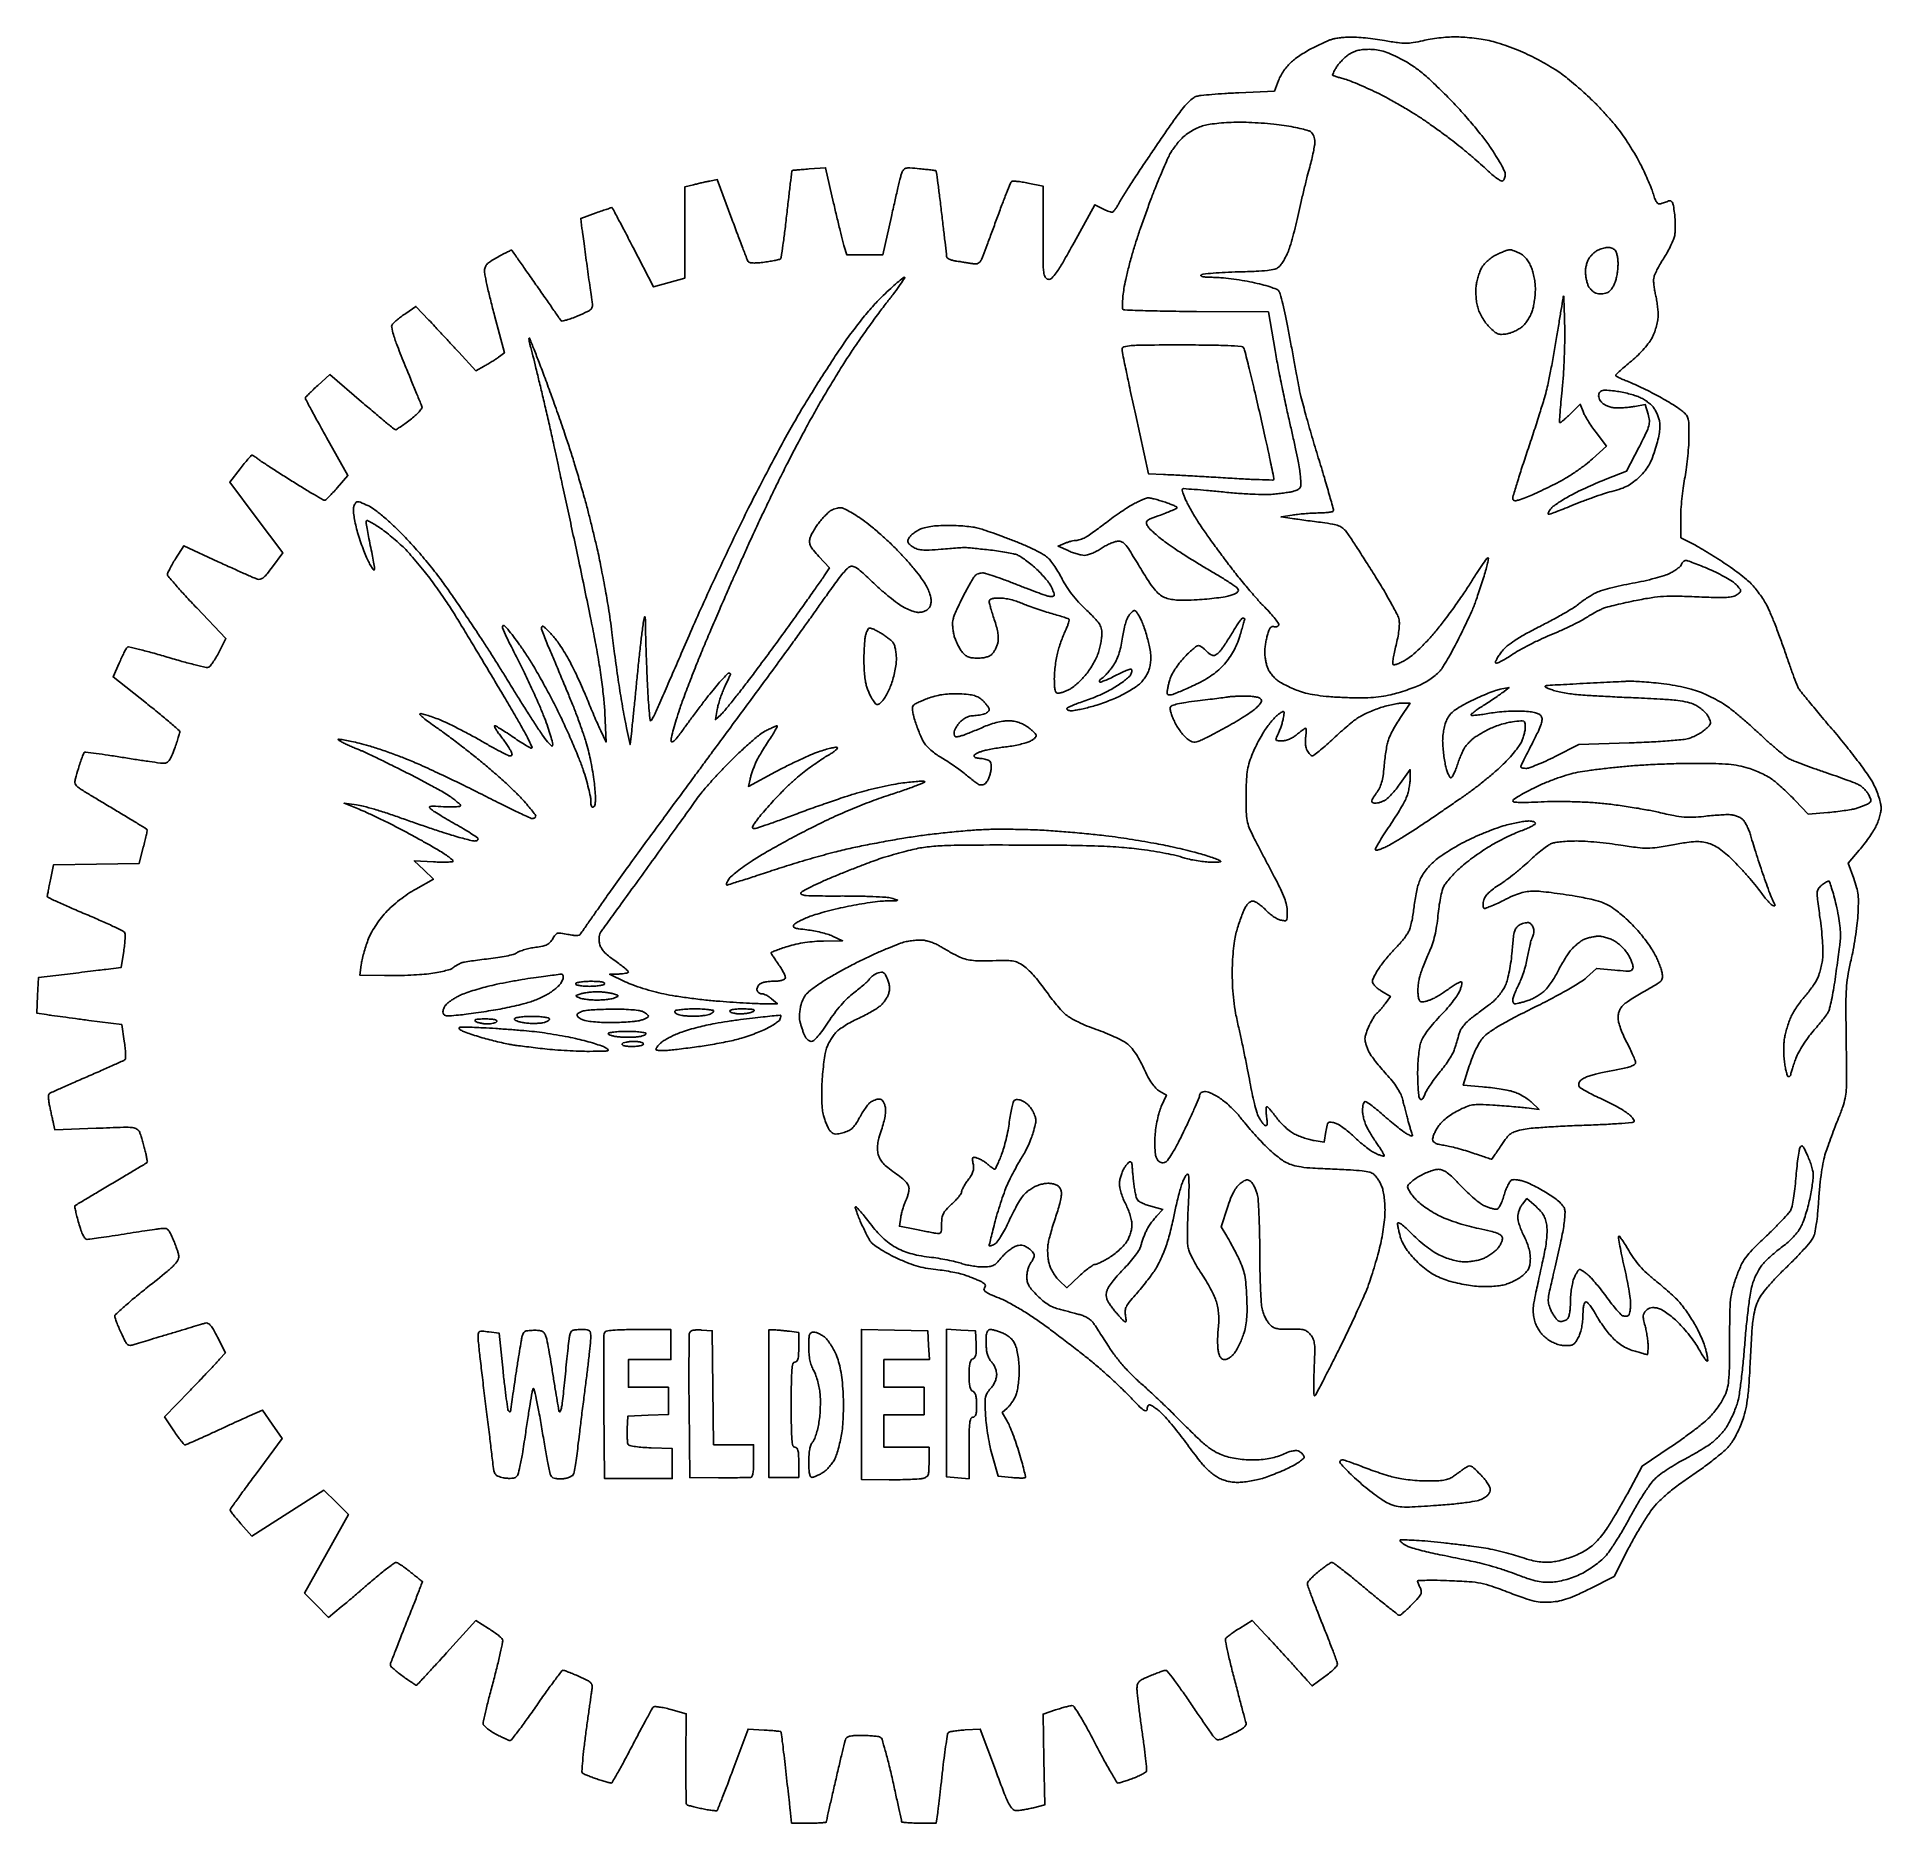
# Model space of a CAD drawing. Extents: x 0 to 561, y -221 to 322.
import ezdxf

# ---------------------------------------------------------------- set-up
doc = ezdxf.new("R2010")
doc.units = 0
doc.header["$MEASUREMENT"] = 0

msp = doc.modelspace()

# ---------------------------------------------------------------- linework, layer by layer
at = {"linetype": 'ByBlock'}
msp.add_line((0.23, 33.05), (0.23, 33.05), dxfattribs=at)
for points in [[(399.36, 321.8, 0.013182), (397.84, 321.73, 0.011514), (396.25, 321.58, 0.011654), (394.82, 321.38, 0.033398), (393.84, 321.15, 0.02339), (392.85, 320.8, 0.006483), (391.33, 320.15, 0.006531), (389.62, 319.37, 0.0068), (387.96, 318.55, 0.016245), (386.25, 317.61, 0.011405), (384.38, 316.45, 0.011523), (382.64, 315.25, 0.02351), (381.35, 314.21, 0.037537), (380.24, 313.09, 0.023057), (379.11, 311.61, 0.023063), (378.12, 310.04, 0.03775), (377.45, 308.62), (376.2, 305.34), (365.4, 304.85, 0.004157), (361.12, 304.62, 0.005329), (357.18, 304.34, 0.004157), (353.89, 304.03, 0.044904), (352.58, 303.78, 0.095176), (351.52, 303.25, 0.027965), (350.14, 302.05, 0.024875), (348.6, 300.4, 0.01672), (347.01, 298.37, 0.005722), (345.2, 295.85, 0.001775), (342.53, 292.01, 0.001775), (339.59, 287.71, 0.001953), (336.76, 283.51, 0.002403), (334.1, 279.49, 0.002933), (331.66, 275.71, 0.002459), (329.64, 272.5, 0.020681), (328.79, 271.01, -0.023211), (328.25, 270.07, -0.031149), (327.66, 269.26, -0.032067), (327.12, 268.69, -0.189781), (326.74, 268.54, -0.076732), (326.31, 268.6, -0.014371), (325.55, 268.87, -0.015077), (324.67, 269.23, -0.013286), (323.78, 269.66), (321.6, 270.79), (315.29, 259.34, -0.003787), (311.83, 253.17, -0.02326), (309.87, 250.09, -0.04597), (308.5, 248.48, -0.233349), (307.41, 248.12, -0.240369), (306.52, 248.76, -0.09424), (306.06, 250.24, -0.025594), (305.88, 253.4, -0.001732), (305.84, 262.4), (305.84, 276.46), (301.27, 277.39, 0.012053), (299.49, 277.71, 0.017651), (297.9, 277.9, 0.013184), (296.6, 277.97, 0.211097), (296.21, 277.81, 0.097429), (295.92, 277.37, 0.001296), (294.71, 274.32, 0.003651), (293.34, 270.76, 0.002383), (291.81, 266.63, -0.000759), (290.26, 262.42, -0.001008), (288.84, 258.6, -0.000711), (287.64, 255.4, -0.010161), (287.18, 254.27, -0.056981), (286.72, 253.45, -0.12405), (286.17, 252.99, -0.111137), (285.43, 252.82, -0.040555), (284.35, 252.9, 0.000133), (283.33, 253.06, 0.000061), (282.01, 253.27, 0.00006), (280.62, 253.49, 0.000083), (279.37, 253.68, -0.029471), (278.27, 253.92, -0.042662), (277.35, 254.27, -0.050262), (276.69, 254.67, -0.23145), (276.5, 255.05, 0.02346), (276.46, 255.73, 0.000417), (276.05, 259.37, 0.001044), (275.56, 263.6, 0.000696), (274.99, 268.46, 0.001387), (274.4, 273.26, 0.002262), (273.88, 277.33, 0.000293), (273.39, 280.94, 0.193976), (273.29, 281.11, 0.134883), (273.11, 281.19, 0.00137), (271.74, 281.37, 0.004317), (270.15, 281.56, 0.002774), (268.3, 281.75, 0.007547), (265.38, 282, 0.0734), (264.14, 281.91, 0.16904), (263.43, 281.46, 0.083727), (262.91, 280.53, 0.025726), (262.56, 279.37, 0.001621), (261.72, 275.91, 0.002384), (260.76, 271.78, 0.001768), (259.73, 267.2), (257.17, 255.59), (251.66, 255.59), (246.16, 255.59), (245.39, 258.06, -0.013747), (244.96, 259.59, -0.001674), (244.13, 262.97, -0.001985), (243.16, 267, -0.001635), (242.17, 271.3), (239.71, 282.06), (234.69, 281.67, 0.001589), (232.75, 281.52, 0.002542), (231.1, 281.37, 0.000498), (229.64, 281.24, 0.133108), (229.53, 281.19, 0.20946), (229.46, 281.09, 0.00011), (229, 277.26, 0.001422), (228.5, 272.99, 0.000863), (227.93, 267.95, -0.002647), (227.33, 262.88, -0.004186), (226.76, 258.54, -0.00112), (226.23, 254.77, -0.162021), (226.03, 254.37, -0.138011), (225.69, 254.18, -0.006933), (224.43, 253.89, -0.010698), (222.89, 253.6, -0.007504), (221.16, 253.34, -0.012955), (219.19, 253.12, -0.030616), (217.71, 253.09, -0.039395), (216.67, 253.21, -0.205113), (216.2, 253.53, -0.048845), (215.88, 254.15, -0.000878), (214.54, 257.64, -0.00218), (212.99, 261.71, -0.001452), (211.25, 266.4), (206.8, 278.46), (204.52, 278.01, 0.004655), (203.45, 277.79, 0.002395), (202.12, 277.49, 0.002379), (200.75, 277.17, 0.003592), (199.57, 276.88), (196.9, 276.2), (196.9, 262.34), (196.9, 248.49), (192.17, 247.15), (187.44, 245.82), (181.23, 257.75, 0.000441), (178.84, 262.34, 0.000715), (176.8, 266.23, 0.000082), (174.97, 269.7, 0.062546), (174.85, 269.87, 0.290282), (174.7, 269.91, 0.002125), (173.35, 269.5, 0.007028), (171.79, 268.98, 0.004341), (169.97, 268.34), (165.25, 266.63), (165.65, 263.59, 0.000503), (165.88, 261.89, 0.000109), (166.28, 258.97, 0.000114), (166.73, 255.59, 0.000109), (167.2, 252.16, 0.000718), (167.66, 248.77, 0.000821), (168.12, 245.54, 0.00074), (168.51, 242.8, 0.004679), (168.73, 241.41, -0.057043), (168.8, 239.96, -0.179391), (168.41, 239.08, -0.088703), (167.35, 238.33, -0.008212), (164.41, 236.99, -0.01406), (162.57, 236.26, -0.022095), (160.95, 235.74, -0.01789), (159.64, 235.44, -0.298253), (159.25, 235.6, 0.001274), (158.91, 236.08, 0.000017), (156.83, 239.06, 0.000049), (154.42, 242.51, 0.000032), (151.65, 246.49, 0.000119), (148.89, 250.43, 0.000193), (146.54, 253.78, 0.000026), (144.45, 256.77, 0.013784), (144.31, 256.95, 0.347738), (144.15, 256.99, 0.003364), (142.99, 256.44, 0.009153), (141.63, 255.76, 0.005581), (140.04, 254.9, 0.01359), (137.82, 253.58, 0.06747), (136.7, 252.65, 0.114357), (136.17, 251.71, 0.078806), (136.01, 250.49, 0.044674), (136.18, 249.12, 0.003781), (136.93, 245.66, 0.004993), (137.91, 241.55, 0.003842), (139.06, 237.07), (142.04, 225.8), (140.27, 224.45, -0.014957), (139.4, 223.84, -0.00704), (138.25, 223.09, -0.006969), (137.02, 222.34, -0.009747), (135.9, 221.71), (133.32, 220.32), (128.16, 225.95, 0.001022), (125.9, 228.41, 0.000734), (123.37, 231.15, 0.000742), (120.95, 233.75, 0.001603), (119.08, 235.74), (115.15, 239.9), (112.05, 237.75, 0.008845), (110.79, 236.84, 0.009317), (109.59, 235.91, 0.009014), (108.59, 235.07, 0.040862), (108.05, 234.53, 0.221392), (107.79, 233.52, 0.029032), (108.32, 231.3, 0.019076), (109.52, 227.82, 0.004026), (111.9, 221.86, 0.00014), (113.74, 217.35, 0.00021), (115.35, 213.41, 0.000085), (116.74, 210.04, 0.004646), (117, 209.4, -0.268508), (116.94, 208.91, -0.022503), (116.09, 207.87, -0.025158), (114.89, 206.66, -0.016522), (113.39, 205.38, -0.00993), (111.82, 204.18, -0.014911), (110.4, 203.21, -0.009718), (109.2, 202.46, -0.221632), (108.81, 202.42, -0.087956), (108.39, 202.66, -0.000775), (105.56, 205, -0.00266), (102.33, 207.71, -0.00171), (98.6, 210.89), (89, 219.14), (85.31, 215.84, 0.005974), (83.9, 214.54, 0.008863), (82.69, 213.36, 0.004725), (81.7, 212.35, 0.152823), (81.55, 212.05, 0.162034), (81.62, 211.68, 0.000792), (83.41, 208.31, 0.0035), (85.49, 204.48, 0.002195), (87.97, 200.02), (94.47, 188.49), (91.21, 184.71, -0.008386), (89.92, 183.26, -0.012427), (88.74, 182.04, -0.007607), (87.71, 181.06, -0.188574), (87.36, 180.92, -0.13298), (86.94, 181.04, -0.001302), (84.21, 182.64, -0.004179), (81.07, 184.53, -0.002682), (77.46, 186.77, -0.001801), (73.8, 189.09, -0.002459), (70.53, 191.2, -0.001608), (67.79, 192.99, -0.028316), (66.94, 193.63, 0.015773), (66.45, 194.01, 0.019568), (65.97, 194.34, 0.018226), (65.55, 194.58, 0.121417), (65.32, 194.64, 0.212214), (65.06, 194.52, 0.004159), (64.09, 193.43, 0.009202), (62.97, 192.09, 0.005949), (61.72, 190.51), (58.54, 186.39), (66.6, 175.65), (74.66, 164.92), (71.54, 160.69, -0.012127), (69.91, 158.59, -0.049846), (68.77, 157.45, -0.093217), (67.84, 156.94, -0.156856), (66.96, 156.94, -0.026393), (65.98, 157.31, -0.001333), (62.85, 158.69, -0.002134), (59.14, 160.36, -0.001543), (55.01, 162.25), (44.53, 167.09), (42.07, 163.15, 0.008441), (41.12, 161.58, 0.011296), (40.33, 160.12, 0.008622), (39.71, 158.89, 0.106277), (39.59, 158.38, 0.184332), (39.79, 157.83, 0.00242), (42.2, 155.05, 0.006578), (45.07, 151.84, 0.004225), (48.49, 148.2), (57.4, 138.85), (55.21, 134.67, -0.013082), (54.3, 133.04, -0.017232), (53.39, 131.61, -0.014752), (52.56, 130.49, -0.136289), (52.08, 130.13, -0.150353), (51.38, 130.08, -0.003251), (47.99, 130.9, -0.007159), (44.02, 131.95, -0.004735), (39.49, 133.26, 0.005473), (34.99, 134.55, 0.008707), (31.11, 135.55, 0.003359), (27.8, 136.32, 0.262435), (27.3, 136.17, 0.069697), (27, 135.75, 0.005463), (26.37, 134.53, 0.007356), (25.65, 133.05, 0.005559), (24.91, 131.4), (23.07, 127.21), (33.19, 119.21, -0.003723), (37.07, 116.1, -0.005886), (40.35, 113.36, -0.001836), (43.14, 110.96, -0.203303), (43.35, 110.53, -0.083752), (43.3, 110.08, -0.004827), (42.89, 108.74, -0.00724), (42.38, 107.14, -0.005251), (41.76, 105.39, -0.013365), (40.86, 103.11, -0.056671), (40.13, 101.84, -0.104701), (39.4, 101.17, -0.133912), (38.52, 100.94, -0.031624), (37.44, 101.02, -0.001823), (34.14, 101.48, -0.00277), (30.21, 102.06, -0.002032), (25.86, 102.75, 0.002676), (21.59, 103.43, 0.004233), (17.93, 103.95, 0.001133), (14.74, 104.37, 0.164224), (14.37, 104.3, 0.168525), (14.15, 104.04, 0.005358), (13.65, 102.74, 0.009834), (13.09, 101.17, 0.006602), (12.51, 99.35, 0.005487), (11.62, 96.29, 0.070666), (11.47, 95.12, 0.167207), (11.74, 94.35, 0.064774), (12.57, 93.55, 0.021213), (13.58, 92.86, 0.001501), (16.47, 91.08, 0.002117), (19.94, 88.99, 0.001595), (23.77, 86.71, -0.002432), (27.49, 84.48, -0.003962), (30.63, 82.56, -0.000733), (33.37, 80.84, -0.257674), (33.48, 80.63, -0.056868), (33.45, 80.38, -0.000868), (33.12, 78.95, -0.002319), (32.72, 77.29, -0.001531), (32.25, 75.39), (31.02, 70.49), (17.99, 70.28), (4.97, 70.07), (4.02, 65.5, 0.001269), (3.65, 63.72, 0.00183), (3.34, 62.13, 0.000948), (3.08, 60.79, 0.029634), (3.04, 60.46, 0.310121), (3.19, 60.19, 0.001302), (6.38, 58.71, 0.005548), (10.06, 57.06, 0.003391), (14.45, 55.18, -0.003904), (18.88, 53.29, -0.005856), (22.71, 51.55, -0.002637), (25.94, 50.03, -0.120234), (26.51, 49.56, -0.155605), (26.71, 48.99, -0.015843), (26.7, 47.53, -0.018601), (26.57, 45.74, -0.013794), (26.3, 43.79), (25.48, 38.84), (20.91, 38.28, 0.000262), (18.61, 38, 0.000094), (15.33, 37.6, 0.000093), (11.74, 37.16, 0.00011), (8.34, 36.74), (0.34, 35.76), (0.12, 30.35), (-0.11, 24.95), (2.78, 24.51, 0.003367), (4.47, 24.27, 0.000545), (7.77, 23.83, 0.000601), (11.65, 23.31, 0.000529), (15.7, 22.78), (25.72, 21.49), (26.47, 16.45, -0.010208), (26.72, 14.48, -0.01493), (26.85, 12.74, -0.010278), (26.89, 11.31, -0.194257), (26.73, 10.9, -0.094588), (26.3, 10.59, -0.001111), (23.14, 9.14, -0.00332), (19.46, 7.5, -0.002157), (15.19, 5.64, 0.00166), (10.92, 3.79, 0.00255), (7.24, 2.16, 0.000848), (4.06, 0.73, 0.072062), (3.61, 0.44, 0.209187), (3.44, 0.08, 0.020772), (3.45, -0.89, 0.023384), (3.57, -2.1, 0.016435), (3.81, -3.45, 0.000699), (4.12, -4.89, 0.000611), (4.45, -6.41, 0.000614), (4.75, -7.77, 0.001829), (4.96, -8.71), (5.38, -10.54), (17.92, -10.05, -0.001815), (26.24, -9.75, -0.03096), (28.97, -9.83, -0.116137), (30.33, -10.28, -0.160928), (31.15, -11.26, -0.016476), (31.47, -12.16, -0.005038), (31.9, -13.54, -0.005037), (32.35, -15.09, -0.005489), (32.76, -16.61, -0.008569), (33.09, -18.02, -0.013379), (33.33, -19.25, -0.007482), (33.48, -20.27, -0.264665), (33.39, -20.49, -0.032413), (33.15, -20.65, -0.00011), (30.05, -22.51, -0.000605), (26.54, -24.6, -0.00038), (22.43, -27.03, 0.000585), (18.32, -29.47, 0.000931), (14.81, -31.57, 0.000177), (11.72, -33.43, 0.047945), (11.47, -33.61, 0.264196), (11.39, -33.85, 0.004438), (11.69, -35.26, 0.010101), (12.08, -36.92, 0.006385), (12.61, -38.85, 0.014088), (13.3, -41.04, 0.035726), (13.96, -42.58, 0.050414), (14.59, -43.54, 0.22726), (15.18, -43.82, 0.033125), (15.98, -43.77, 0.0015), (18.68, -43.39, 0.002504), (21.89, -42.92, 0.00179), (25.48, -42.36, -0.000835), (29.17, -41.78, -0.00096), (32.69, -41.24, -0.000862), (35.68, -40.79, -0.005553), (37.19, -40.58, -0.035463), (38.72, -40.49, -0.151212), (39.58, -40.78, -0.117681), (40.25, -41.54, -0.017767), (41.14, -43.37, -0.008819), (41.7, -44.71, -0.007281), (42.25, -46.16, -0.007364), (42.72, -47.5, -0.019458), (43, -48.48, -0.167632), (42.88, -49.9, -0.085465), (41.87, -51.39, -0.030931), (39.49, -53.59, -0.003188), (33.54, -58.39, 0.004922), (29.73, -61.48, 0.007693), (26.51, -64.23, 0.00299), (23.82, -66.63, 0.210399), (23.58, -67.16, 0.085286), (23.67, -67.7, 0.007311), (24.15, -69.01, 0.00949), (24.77, -70.57, 0.007216), (25.51, -72.25, 0.008749), (26.76, -74.86, 0.095248), (27.47, -75.78, 0.200844), (28.26, -76.05, 0.062722), (29.51, -75.81, -0.005032), (30.79, -75.4, -0.000585), (33.65, -74.53, -0.000703), (37.07, -73.5, -0.000575), (40.72, -72.41, 0.00015), (44.31, -71.34, 0.000204), (47.56, -70.37, 0.000134), (50.28, -69.56, 0.002348), (51.16, -69.29, -0.199256), (51.92, -69.36, -0.094533), (52.69, -69.98, -0.048276), (53.6, -71.28, -0.01179), (54.83, -73.58), (57.2, -78.28), (55.45, -80.29, -0.008849), (54.36, -81.49, -0.001162), (52.01, -83.99, -0.00135), (49.2, -86.93, -0.001131), (46.2, -90.05), (38.72, -97.8), (41.54, -102.05, 0.008521), (42.66, -103.68, 0.01293), (43.7, -105.05, 0.007575), (44.6, -106.15, 0.220621), (44.92, -106.3, 0.101175), (45.32, -106.22, 0.001522), (47.52, -105.27, 0.004046), (50.08, -104.14, 0.002655), (53, -102.79, -0.000766), (56.18, -101.32, -0.000675), (59.49, -99.79, -0.000678), (62.48, -98.42, -0.002052), (64.53, -97.5), (68.52, -95.72), (71.48, -100.07), (74.44, -104.42), (66.54, -115.08, 0.0016), (63.52, -119.19, 0.00257), (60.97, -122.72, 0.000471), (58.73, -125.84, 0.146129), (58.64, -126.13, 0.175259), (58.72, -126.39, 0.003523), (59.6, -127.52, 0.007904), (60.66, -128.82, 0.005174), (61.92, -130.29), (65.23, -134.04), (76.21, -127.07), (87.19, -120.1), (90.92, -123.79), (94.64, -127.48), (87.98, -139.45), (81.32, -151.42), (84.95, -155.11), (88.59, -158.8), (92.46, -155.59, 0.001727), (94.11, -154.22, 0.001409), (95.86, -152.74, 0.001423), (97.47, -151.36, 0.003734), (98.62, -150.37, -0.004066), (99.76, -149.38, -0.001584), (101.35, -148.02, -0.001568), (103.08, -146.57, -0.001946), (104.7, -145.22, -0.008379), (106.2, -144.03, -0.011881), (107.58, -143.02, -0.008055), (108.76, -142.23, -0.14462), (109.19, -142.11, -0.13911), (109.62, -142.23, -0.009001), (110.71, -142.93, -0.012571), (112, -143.84, -0.009011), (113.4, -144.92, 0.000691), (114.75, -146, 0.001079), (115.93, -146.93, 0.000287), (116.95, -147.74, 0.038634), (117.08, -147.82, -0.37166), (117.12, -147.94, -0.000232), (115.76, -151.51, -0.002388), (114.2, -155.51, -0.001436), (112.32, -160.25, 0.001824), (110.43, -165.02, 0.00283), (108.83, -169.15, 0.000855), (107.47, -172.75, 0.090063), (107.38, -173.27, 0.200069), (107.54, -173.66, 0.011871), (108.5, -174.56, 0.016383), (109.73, -175.6, 0.011239), (111.19, -176.7, 0.003144), (112.67, -177.75, 0.004889), (113.96, -178.63, 0.001622), (115.08, -179.38, 0.147139), (115.27, -179.44, 0.207899), (115.45, -179.36, 0.000291), (118.08, -176.54, 0.002313), (121.01, -173.36, 0.001416), (124.45, -169.59), (133.35, -159.73), (137.21, -162.14, -0.012743), (138.72, -163.13, -0.016335), (140.05, -164.12, -0.014245), (141.1, -165, -0.119295), (141.45, -165.51, -0.142819), (141.51, -166.24, -0.003308), (140.8, -169.63, -0.007091), (139.87, -173.62, -0.004715), (138.7, -178.17, 0.002271), (137.5, -182.74, 0.003318), (136.49, -186.76, 0.001632), (135.66, -190.19, 0.058216), (135.57, -191.01, 0.188666), (135.79, -191.57, 0.029946), (136.66, -192.41, 0.029651), (137.87, -193.31, 0.022042), (139.29, -194.17, 0.007832), (140.77, -194.95, 0.010455), (142.14, -195.6, 0.00792), (143.3, -196.11, 0.09872), (143.76, -196.2, 0.231457), (144.22, -195.97, 0.0024), (146.46, -193.07, 0.007058), (149.01, -189.62, 0.004451), (151.89, -185.53, -0.003691), (154.77, -181.44, -0.005903), (157.29, -178, -0.001689), (159.51, -175.06, -0.234225), (159.9, -174.87, -0.087879), (160.31, -174.94, -0.00444), (161.59, -175.42, -0.007), (163.11, -176.03, -0.005003), (164.79, -176.75, -0.010307), (167.32, -177.94, -0.085224), (168.34, -178.68, -0.167516), (168.73, -179.51, -0.070398), (168.69, -180.75, 0.007201), (168.48, -182.12, 0.000625), (167.98, -185.59, 0.000823), (167.4, -189.73, 0.000639), (166.78, -194.24, 0.00535), (166.24, -198.63, 0.008406), (165.87, -202.42, 0.00335), (165.63, -205.64, 0.231022), (165.83, -206.13, 0.078052), (166.25, -206.4, 0.007565), (167.35, -206.87, 0.009457), (168.7, -207.39, 0.007342), (170.18, -207.91, 0.004141), (171.66, -208.38, 0.005697), (173, -208.79, 0.003743), (174.12, -209.1, 0.066506), (174.5, -209.15, 0.267821), (174.82, -208.96, 0.001597), (176.61, -205.85, 0.005956), (178.62, -202.22, 0.003686), (180.89, -197.91, -0.001767), (183.17, -193.56, -0.002682), (185.19, -189.8, -0.000995), (186.95, -186.57, -0.066715), (187.32, -186.07, -0.220495), (187.77, -185.89, -0.016841), (189.12, -186.03, -0.020646), (190.77, -186.31, -0.014148), (192.62, -186.77), (197.33, -188.08), (197.24, -201.73, 0.002308), (197.23, -206.98, 0.00371), (197.28, -211.46, 0.000776), (197.35, -215.39, 0.193574), (197.49, -215.71, 0.12732), (197.77, -215.87, 0.004466), (198.98, -216.21, 0.008044), (200.43, -216.57, 0.005512), (202.1, -216.94, 0.008796), (203.76, -217.26, 0.013326), (205.22, -217.47, 0.007978), (206.43, -217.59, 0.221456), (206.72, -217.49, 0.102928), (206.93, -217.17, 0.00052), (208.3, -213.66, 0.00232), (209.85, -209.65, 0.001464), (211.62, -204.96), (216.18, -192.77), (221.02, -193.04, -0.003954), (222.89, -193.16, -0.00611), (224.5, -193.3, -0.002298), (225.88, -193.44, -0.162347), (226.08, -193.53, -0.173699), (226.19, -193.74, -0.000628), (226.57, -196.56, -0.003194), (226.97, -199.77, -0.001987), (227.41, -203.54, 0.000027), (227.86, -207.59, 0.000027), (228.31, -211.64, 0.000027), (228.7, -215.18, 0.000107), (228.94, -217.34), (229.39, -221.34), (234.67, -221.34, 0.005925), (236.69, -221.32, 0.009855), (238.39, -221.24, 0.003849), (239.82, -221.14, 0.391399), (239.94, -221.01, -0.054989), (239.97, -220.75, -0.000157), (240.73, -217.34, -0.000937), (241.6, -213.5, -0.000585), (242.63, -209.01, -0.000784), (243.69, -204.44, -0.001107), (244.65, -200.38, -0.000632), (245.47, -196.95, -0.015601), (245.73, -196.01, -0.148249), (246.18, -195.34, -0.108064), (246.98, -194.94, -0.053112), (248.36, -194.73, -0.010695), (250.85, -194.69, -0.010941), (252.72, -194.73, -0.013969), (254.44, -194.86, -0.011896), (255.86, -195.04, -0.104628), (256.44, -195.26, -0.180281), (256.88, -195.83, -0.003856), (257.87, -199.26, -0.008382), (258.95, -203.34, -0.005494), (260.06, -208.08, -0.000821), (261.11, -212.81, -0.001291), (262, -216.88, -0.000306), (262.76, -220.45, -0.05256), (262.8, -220.83, 0.376732), (262.98, -221.04, 0.008561), (264.35, -221.19, 0.014875), (266.06, -221.3, 0.008976), (268.09, -221.34), (273.37, -221.34), (273.81, -218.1, 0.0036), (274.04, -216.25, 0.000656), (274.45, -212.8, 0.000706), (274.92, -208.77, 0.000641), (275.39, -204.61, -0.004494), (275.87, -200.64, -0.006865), (276.36, -197.2, -0.002898), (276.84, -194.29, -0.158958), (277.1, -193.8, -0.144509), (277.52, -193.58, -0.011086), (278.82, -193.35, -0.014483), (280.42, -193.15, -0.01052), (282.19, -193.01), (286.73, -192.77), (291.34, -205.14, 0.003044), (294.07, -212.36, 0.026568), (295.47, -215.48, 0.068603), (296.55, -217.02, 0.207253), (297.7, -217.52, 0.032293), (298.61, -217.47, 0.009947), (299.96, -217.27, 0.009906), (301.47, -216.99, 0.010716), (302.93, -216.66), (306.41, -215.78), (306.13, -201.99), (305.84, -188.2), (309.65, -186.93, -0.007212), (311.2, -186.44, -0.008327), (312.68, -186.02, -0.007575), (313.95, -185.7, -0.04743), (314.61, -185.61, -0.261605), (315.32, -185.97, -0.009122), (317.05, -188.67, -0.013149), (319.17, -192.35, -0.005669), (321.83, -197.36, 0.004886), (324.21, -201.88, 0.007813), (326.35, -205.69, 0.002719), (328.24, -208.9, 0.264436), (328.68, -209.15, 0.06984), (329.17, -209.08, 0.006373), (330.34, -208.73, 0.008149), (331.74, -208.26, 0.006292), (333.24, -207.71, 0.014465), (334.71, -207.11, 0.019853), (335.99, -206.47, 0.016966), (336.99, -205.88, 0.171907), (337.28, -205.51, 0.106321), (337.34, -204.92, 0.001825), (337, -201.7, 0.004555), (336.56, -197.93, 0.003006), (335.98, -193.62, -0.002452), (335.38, -189.2, -0.003144), (334.87, -185.13, -0.002425), (334.49, -181.72, -0.026856), (334.41, -180.35, -0.071512), (334.59, -179.13, -0.132081), (335.11, -178.28, -0.078013), (336.19, -177.53, -0.013903), (338.43, -176.53, -0.006589), (340.02, -175.9, -0.008794), (341.48, -175.36, -0.006515), (342.72, -174.96, -0.085077), (343.19, -174.89, -0.222664), (343.64, -175.12, -0.003027), (345.58, -177.64, -0.00788), (347.78, -180.66, -0.005018), (350.26, -184.23, 0.000698), (352.76, -187.9, 0.000926), (355.05, -191.23, 0.000656), (356.97, -194.02, 0.009261), (357.68, -195.01, 0.074108), (358.48, -195.8, 0.191587), (359.25, -196, 0.074809), (360.4, -195.67, 0.005543), (363.37, -194.29, 0.013243), (365.5, -193.2, 0.04439), (366.81, -192.33, 0.078262), (367.48, -191.59, 0.22435), (367.58, -190.91, -0.009802), (367.33, -190.06, -0.000318), (366.41, -186.61, -0.000611), (365.33, -182.54, -0.000424), (364.13, -177.94, -0.003882), (362.97, -173.37, -0.005939), (362.04, -169.38, -0.00237), (361.3, -165.97, -0.144415), (361.35, -165.35, -0.12646), (361.66, -164.92, -0.011391), (362.71, -164.07, -0.01423), (364.03, -163.11, -0.010643), (365.54, -162.13), (369.41, -159.72), (373.5, -164.06, -0.00169), (375.31, -165.99, -0.001107), (377.38, -168.24, -0.001114), (379.4, -170.43, -0.00214), (381, -172.2, -0.000059), (382.43, -173.79, -0.000055), (383.89, -175.42, -0.000055), (385.19, -176.87, -0.000186), (386.04, -177.82), (387.66, -179.63), (391.51, -176.8, 0.014602), (392.99, -175.65, 0.020355), (394.23, -174.53, 0.017284), (395.17, -173.55, 0.184199), (395.36, -173.04, 0.087704), (395.25, -172.38, 0.00166), (394.02, -169.06, 0.003988), (392.54, -165.19, 0.002653), (390.79, -160.77, -0.002577), (389.04, -156.36, -0.003885), (387.56, -152.5, -0.001578), (386.34, -149.18, -0.087967), (386.22, -148.53, -0.169787), (386.39, -148.03, -0.017652), (387.21, -147.08, -0.020334), (388.3, -145.99, -0.014916), (389.59, -144.87, -0.01036), (390.93, -143.81, -0.014141), (392.19, -142.92, -0.010918), (393.26, -142.23, -0.13705), (393.72, -142.11, -0.164332), (394.24, -142.28, -0.002027), (397.07, -144.46, -0.005741), (400.32, -147.04, -0.003695), (404.04, -150.11, 0.003061), (407.74, -153.17, 0.004814), (410.97, -155.76, 0.001435), (413.78, -157.96, 0.166544), (414.22, -158.11, 0.169557), (414.6, -157.97, 0.008688), (415.63, -157.12, 0.013031), (416.83, -156.04, 0.009015), (418.13, -154.76, 0.011105), (419.93, -152.86, 0.067368), (420.69, -151.74, 0.135721), (420.86, -150.83, 0.103959), (420.58, -149.86, -0.012933), (420.26, -149.23, -0.014987), (419.99, -148.6, -0.014094), (419.79, -148.07, -0.081015), (419.74, -147.77, -0.40621), (419.95, -147.56, -0.002923), (422.6, -147.51, -0.008563), (425.73, -147.51, -0.005128), (429.46, -147.62, -0.007521), (435.43, -147.94, -0.031873), (438.98, -148.41, -0.033644), (442.34, -149.32, -0.009037), (447.55, -151.22, 0.00702), (452.29, -152.97, 0.028874), (455.23, -153.82, 0.0425), (457.64, -154.15, 0.031302), (460.34, -154.13, 0.033696), (462.86, -153.78, 0.031615), (465.38, -153.08, 0.02449), (468.29, -151.91, 0.010008), (472.13, -150.06), (479.53, -146.3), (483.79, -137.97, -0.00991), (485.67, -134.48, -0.008387), (487.79, -130.86, -0.00848), (489.84, -127.62, -0.023315), (491.42, -125.44, -0.032024), (493.44, -123.22, -0.018699), (496.12, -120.81, -0.015903), (499.47, -118.2, -0.009886), (503.55, -115.35, 0.010426), (507.13, -112.83, 0.011558), (510.48, -110.26, 0.011543), (513.24, -107.92, 0.047301), (514.74, -106.32, 0.031245), (515.78, -104.78, 0.015532), (516.91, -102.7, 0.015353), (517.96, -100.48, 0.021762), (518.74, -98.43, 0.030975), (519.55, -95.4, 0.019639), (520.12, -91.8, 0.013703), (520.56, -87, 0.004643), (520.94, -79.99, -0.003846), (521.34, -72.61, -0.016572), (521.75, -68.24, -0.027831), (522.31, -65.22, -0.045324), (523.15, -62.76, -0.04884), (524.25, -60.81, -0.020221), (526.1, -58.41, -0.017057), (528.59, -55.62, -0.010175), (531.73, -52.47, 0.007691), (534.5, -49.73, 0.009112), (537.03, -47.04, 0.008122), (539.08, -44.71, 0.055958), (539.94, -43.45, 0.066724), (540.49, -41.92, 0.016146), (540.97, -39.29, 0.014213), (541.39, -35.86, 0.007777), (541.72, -31.64, -0.009412), (542.07, -27.38, -0.011767), (542.56, -23.44, -0.012934), (543.15, -20.06, -0.029249), (543.81, -17.54, -0.006765), (544.55, -15.36, -0.003067), (545.59, -12.52, -0.003036), (546.71, -9.54, -0.004156), (547.76, -6.88, 0.013341), (549.01, -3.53, 0.030223), (549.73, -0.93, 0.033472), (550.09, 1.57, 0.020367), (550.19, 4.55, 0.000879), (550.17, 7.39, 0.000237), (550.13, 11.9, 0.00024), (550.07, 17.02, 0.000248), (550.02, 22.07, -0.00525), (550, 28.86, -0.017734), (550.2, 33.29, -0.023537), (550.67, 36.99, -0.01628), (551.54, 41.12, 0.013276), (552.21, 44.23, 0.008172), (552.84, 47.92, 0.008192), (553.35, 51.59, 0.014502), (553.63, 54.64, 0.010842), (553.78, 58.38, 0.032791), (553.66, 60.92, 0.038802), (553.22, 63.19, 0.020625), (552.36, 65.92), (550.67, 70.54), (554.05, 74.5, 0.013637), (555.46, 76.24, 0.01041), (556.91, 78.23, 0.010549), (558.19, 80.15, 0.024268), (559.06, 81.66, 0.027631), (559.68, 83.08, 0.021293), (560.21, 84.68, 0.021725), (560.57, 86.23, 0.047106), (560.69, 87.44, 0.058716), (560.53, 88.74, 0.018894), (560.01, 90.61, 0.018554), (559.27, 92.67, 0.019764), (558.39, 94.62, 0.037308), (556.88, 97.15, 0.008187), (553.9, 101.24, 0.008277), (550.22, 105.97, 0.006957), (546.16, 110.87, -0.002102), (542.3, 115.43, -0.003019), (538.92, 119.5, -0.001618), (536.1, 122.98, -0.047012), (535.47, 123.93, -0.033002), (535.02, 124.92, -0.002085), (533.91, 127.9, -0.00306), (532.63, 131.47, -0.002269), (531.26, 135.43, 0.005813), (529.79, 139.55, 0.005935), (528.24, 143.61, 0.005777), (526.81, 147.1, 0.02449), (525.83, 149.13, 0.020192), (524.88, 150.73, 0.012681), (523.65, 152.51, 0.012727), (522.35, 154.21, 0.022648), (521.18, 155.53, 0.027668), (519.73, 156.86, 0.009169), (517.48, 158.65, 0.009097), (514.9, 160.55, 0.010216), (512.36, 162.27, 0.004674), (509.77, 163.92, 0.004261), (507.07, 165.57, 0.004264), (504.63, 167, 0.013778), (502.98, 167.89), (499.74, 169.53), (499.74, 175.41, -0.016086), (499.83, 178.11, -0.009117), (500.1, 181.36, -0.009095), (500.49, 184.64, -0.014784), (500.95, 187.4, 0.014694), (501.42, 190.19, 0.008497), (501.83, 193.58, 0.008487), (502.13, 196.99, 0.01409), (502.25, 199.88, 0.006912), (502.25, 203.76, 0.053434), (502.03, 205.55, 0.101725), (501.48, 206.76, 0.056814), (500.38, 207.94, 0.030377), (499.27, 208.78, 0.007477), (497.34, 210.03, 0.007626), (495.09, 211.39, 0.00756), (492.8, 212.68, 0.007183), (490.38, 213.96, 0.005906), (487.76, 215.24, 0.00597), (485.33, 216.37, 0.015741), (483.55, 217.1, -0.011053), (482.17, 217.66, -0.017458), (481.01, 218.2, -0.01176), (480.1, 218.69, -0.298323), (479.98, 218.93, -0.178867), (480.13, 219.22, -0.003321), (481.4, 220.4, -0.007709), (482.93, 221.76, -0.005024), (484.74, 223.28, 0.019704), (486.78, 225.1, 0.020531), (488.63, 227.04, 0.021912), (490.16, 228.94, 0.04251), (491.17, 230.6, 0.030342), (491.83, 232.17, 0.022134), (492.39, 233.97, 0.022482), (492.76, 235.75, 0.040755), (492.88, 237.24, 0.020642), (492.82, 238.7, 0.011479), (492.63, 240.49, 0.011434), (492.36, 242.28, 0.018119), (492.03, 243.8, -0.021622), (491.74, 245.22, -0.020138), (491.56, 246.69, -0.02059), (491.51, 248.01, -0.061857), (491.63, 248.9, -0.049075), (491.96, 249.83, -0.010653), (492.73, 251.35, -0.01101), (493.69, 253.07, -0.01034), (494.76, 254.79, 0.017233), (495.82, 256.57, 0.01573), (496.79, 258.47, 0.015966), (497.55, 260.22, 0.048241), (497.92, 261.47, 0.035085), (498.06, 262.72, 0.013398), (498.09, 264.49, 0.013191), (498.03, 266.42, 0.015779), (497.86, 268.22, 0.009693), (497.53, 270.53, 0.072243), (497.19, 271.58, 0.212579), (496.72, 271.97, 0.169885), (496.06, 271.94, -0.007933), (495.48, 271.71, -0.005018), (494.81, 271.46, -0.005039), (494.14, 271.23, -0.009257), (493.59, 271.06, -0.179761), (492.98, 271.11, -0.127765), (492.45, 271.54, -0.067858), (491.95, 272.46, -0.019288), (491.43, 274.01, 0.021053), (490.87, 275.64, 0.007622), (489.96, 277.9, 0.007543), (488.88, 280.35, 0.008907), (487.78, 282.63, 0.013686), (486.49, 285.03, 0.007884), (484.81, 287.85, 0.007873), (483.03, 290.63, 0.013043), (481.44, 292.92, 0.015273), (479.67, 295.17, 0.007947), (477.33, 297.88, 0.007895), (474.83, 300.58, 0.01193), (472.57, 302.85, 0.007654), (470.29, 304.96, 0.005946), (467.75, 307.19, 0.006016), (465.33, 309.21, 0.014451), (463.48, 310.64, 0.018805), (461.54, 311.93, 0.007957), (458.85, 313.52, 0.007859), (455.93, 315.13, 0.010183), (453.19, 316.52, 0.015103), (450.35, 317.77, 0.010797), (447.1, 319.01, 0.010916), (443.95, 320.06, 0.022866), (441.46, 320.71, 0.01514), (439.05, 321.15, 0.009614), (436.24, 321.51, 0.009656), (433.45, 321.76, 0.017602), (431.17, 321.84, 0.018391), (428.92, 321.76, 0.010788), (426.24, 321.51, 0.010781), (423.56, 321.14, 0.018017), (421.34, 320.69, -0.017321), (418.38, 320.11, -0.040818), (416.15, 319.92, -0.033736), (413.67, 320.09, -0.008757), (409.72, 320.71, 0.008667), (406.87, 321.15, 0.00767), (403.9, 321.51, 0.007725), (401.21, 321.75, 0.023189)], [(404.99, 318.06, -0.034039), (407.2, 317.91, -0.038513), (409.27, 317.46, -0.031414), (411.57, 316.61, -0.013591), (414.52, 315.21, -0.026103), (417.71, 313.38, -0.0257), (420.7, 311.22, -0.019699), (424.06, 308.29, -0.007592), (428.5, 303.97, -0.011029), (432.07, 300.24, -0.008286), (435.82, 295.99, -0.008392), (439.23, 291.86, -0.018752), (441.65, 288.59, -0.009505), (443.47, 285.81, -0.012749), (445.01, 283.21, -0.009911), (446.19, 281, -0.118031), (446.41, 280.07, -0.046143), (446.35, 279.45, -0.045983), (446.18, 278.84, -0.049977), (445.93, 278.34, -0.112784), (445.63, 278.05, -0.270442), (445.14, 278.04, -0.022961), (444.02, 278.72, -0.025473), (442.68, 279.73, -0.016699), (441.25, 281.01, 0.008693), (439.49, 282.64, 0.00393), (437.14, 284.7, 0.003889), (434.62, 286.85, 0.005309), (432.31, 288.74, 0.007239), (429.83, 290.67, 0.00403), (426.76, 292.95, 0.004018), (423.61, 295.22, 0.006493), (420.89, 297.09, 0.010311), (418.06, 298.89, 0.005864), (414.57, 300.97, 0.005853), (411, 302.97, 0.009621), (407.93, 304.58, 0.007519), (405.06, 305.96, 0.007093), (402.08, 307.28, 0.007073), (399.42, 308.37, 0.024396), (397.65, 308.97, -0.002894), (396.32, 309.36, -0.004257), (395.15, 309.72, -0.002051), (394.16, 310.04, -0.077564), (393.96, 310.14, -0.335121), (393.91, 310.31, -0.014607), (394.14, 310.91, -0.019787), (394.49, 311.64, -0.012221), (394.96, 312.48, -0.037303), (395.62, 313.43, -0.019704), (396.57, 314.5, -0.019498), (397.63, 315.53, -0.028415), (398.64, 316.34, -0.041774), (399.99, 317.14, -0.046724), (401.4, 317.67, -0.04173), (403.02, 317.96, -0.024259)], [(365.27, 295.91, -0.012653), (368.41, 295.85, -0.007222), (372.19, 295.63, -0.007209), (375.99, 295.3, -0.011857), (379.2, 294.89, -0.00974), (381.98, 294.42, -0.012662), (384.52, 293.87, -0.010353), (386.59, 293.32, -0.103533), (387.39, 292.9, -0.085114), (387.82, 292.4, -0.043727), (388.18, 291.65, -0.041784), (388.42, 290.79, -0.049189), (388.51, 289.95, -0.041952), (388.41, 288.83, -0.008502), (388.04, 286.86, -0.008912), (387.54, 284.58, -0.008241), (386.93, 282.25, 0.005999), (386.2, 279.48, 0.002544), (385.28, 275.75, 0.002516), (384.34, 271.76, 0.003291), (383.53, 268.1, -0.007157), (382.72, 264.61, -0.007065), (381.81, 261.12, -0.006967), (380.93, 258.1, -0.026825), (380.25, 256.26, -0.019543), (379.6, 254.89, -0.018663), (378.83, 253.55, -0.018981), (378.07, 252.42, -0.06105), (377.45, 251.77, -0.119903), (376.29, 251.2, -0.025458), (374.05, 250.82, -0.017669), (370.66, 250.56, -0.004924), (365.35, 250.38, 0.005907), (361.18, 250.23, 0.008884), (357.55, 249.99, 0.004475), (354.5, 249.71, 0.168109), (353.88, 249.43, 0.513665), (353.92, 249.14, 0.073349), (354.58, 248.92, 0.033514), (355.86, 248.77, 0.011862), (357.69, 248.72, -0.022493), (359.93, 248.61, -0.008706), (363.02, 248.27, -0.008599), (366.35, 247.79, -0.010521), (369.45, 247.22, -0.011406), (372.38, 246.54, -0.017369), (374.88, 245.81, -0.015586), (376.84, 245.1, -0.140546), (377.55, 244.55, -0.093365), (377.97, 243.67, -0.004929), (378.74, 240.64, -0.007622), (379.57, 237, -0.005462), (380.39, 232.91, -0.000495), (381.23, 228.43, -0.0004), (382.13, 223.62, -0.000404), (382.95, 219.17, -0.001044), (383.53, 215.97, 0.017774), (384.28, 212.48, 0.004355), (385.78, 206.81, 0.004455), (387.6, 200.33, 0.004435), (389.55, 193.87, -0.002771), (391.39, 187.85, -0.004433), (392.88, 182.68, -0.001071), (394.14, 178.15, -0.200525), (394.08, 177.69, -0.218414), (393.76, 177.46, -0.013452), (392.57, 177.26, -0.017985), (391.1, 177.12, -0.012207), (389.41, 177.06, 0.010009), (387.5, 176.99, 0.00691), (385.35, 176.85, 0.00697), (383.27, 176.65, 0.014147), (381.65, 176.43), (378.22, 175.86), (381.65, 175.37, 0.001161), (383.36, 175.14, 0.000437), (385.75, 174.81, 0.000433), (388.35, 174.47, 0.000527), (390.79, 174.14, -0.011117), (393.91, 173.67, -0.046696), (395.73, 173.17, -0.074269), (396.97, 172.47, -0.064804), (398.03, 171.41, -0.017938), (398.96, 170.1, -0.001588), (401.18, 166.72, -0.002075), (403.79, 162.66, -0.001615), (406.6, 158.22, -0.006311), (409.33, 153.76, -0.008243), (411.71, 149.6, -0.006348), (413.59, 146.07, -0.073103), (414.1, 144.59, -0.05798), (414.2, 143.29, -0.01809), (414.04, 141.33, -0.017416), (413.69, 139.09, -0.016118), (413.18, 136.82, 0.010432), (412.69, 134.73, 0.01567), (412.36, 132.89, 0.010505), (412.17, 131.38, 0.226536), (412.31, 130.96, 0.272898), (412.68, 130.87, 0.021721), (413.69, 131.2, 0.024647), (414.93, 131.75, 0.016103), (416.3, 132.5, 0.04456), (418.05, 133.74, 0.014835), (420.38, 135.86, 0.014199), (422.91, 138.44, 0.013084), (425.36, 141.24, 0.011185), (427.84, 144.36, 0.006366), (430.71, 148.24, 0.006354), (433.5, 152.22, 0.010443), (435.75, 155.67, -0.005058), (437.63, 158.63, -0.008007), (439.32, 161.13, -0.00298), (440.8, 163.22, -0.242036), (441.14, 163.4, -0.465071), (441.31, 163.2, -0.009892), (441.03, 161.78, -0.015551), (440.59, 160, -0.008957), (439.96, 157.88, -0.002284), (439.21, 155.54, -0.001945), (438.39, 153.08, -0.00196), (437.62, 150.84, -0.005545), (437.07, 149.29, -0.015767), (436.4, 147.65, -0.003891), (435.2, 145.01, -0.003978), (433.78, 142, -0.003974), (432.31, 139.02, -0.006371), (430.79, 136.08, -0.006539), (429.2, 133.2, -0.006358), (427.76, 130.74, -0.027282), (426.81, 129.34, -0.048988), (425.8, 128.26, -0.021869), (424.28, 127.03, -0.021399), (422.55, 125.86, -0.027124), (420.86, 124.95, -0.018845), (418.93, 124.12, -0.009736), (416.46, 123.23, -0.009664), (413.88, 122.41, -0.014444), (411.6, 121.8, -0.022464), (408.63, 121.24, -0.02071), (405.54, 120.93, -0.016955), (401.92, 120.84, -0.008115), (397.27, 120.96, -0.008745), (392.83, 121.22, -0.0163), (389.26, 121.62, -0.019902), (386.3, 122.16, -0.030161), (383.79, 122.89, -0.015481), (381.96, 123.6, -0.012669), (380.06, 124.48, -0.012865), (378.34, 125.37, -0.032612), (377.16, 126.13, -0.040018), (376.22, 126.95, -0.028364), (375.3, 128, -0.028784), (374.53, 129.11, -0.052601), (374.06, 130.11, -0.025909), (373.76, 131.16, -0.015781), (373.5, 132.42, -0.015801), (373.33, 133.68, -0.02683), (373.27, 134.75, -0.025461), (373.33, 135.87, -0.012359), (373.52, 137.28, -0.012223), (373.78, 138.74, -0.01723), (374.09, 140.03, -0.023039), (374.51, 141.33, -0.069858), (374.96, 142.14, -0.127811), (375.44, 142.53, -0.199262), (375.96, 142.54, 0.073735), (376.41, 142.44, 0.075308), (376.86, 142.48, 0.081825), (377.24, 142.64, 0.116012), (377.5, 142.9, 0.296566), (377.49, 143.41, 0.014232), (376.46, 144.83, 0.019404), (375.04, 146.53, 0.012335), (373.27, 148.39, -0.015249), (371.01, 150.81, -0.005813), (368, 154.3, -0.00575), (364.82, 158.18, -0.007015), (361.93, 161.88, -0.00326), (359.22, 165.51, -0.003249), (356.55, 169.18, -0.003181), (354.26, 172.42, -0.012756), (352.92, 174.45, -0.006949), (351.91, 176.11, -0.005224), (350.84, 177.97, -0.005283), (349.88, 179.74, -0.012097), (349.2, 181.1, -0.015014), (348.71, 182.22, -0.022624), (348.36, 183.23, -0.018983), (348.15, 184.04, -0.255116), (348.23, 184.33, -0.215613), (348.59, 184.46, -0.001519), (351.84, 184.24, -0.005442), (355.6, 183.94, -0.003413), (359.99, 183.51, 0.007082), (364.67, 183.08, 0.007264), (369.32, 182.78, 0.007073), (373.35, 182.65, 0.030157), (375.77, 182.74, 0.005478), (377.58, 182.95, 0.005367), (379.41, 183.19, 0.005293), (381.01, 183.44, 0.020162), (382, 183.65, 0.038334), (382.72, 183.89, 0.040157), (383.39, 184.24, 0.043558), (383.91, 184.63, 0.118186), (384.17, 185.01, 0.098012), (384.27, 185.6, 0.010272), (384.21, 186.99, 0.012413), (384.06, 188.66, 0.009646), (383.82, 190.47, 0.010436), (383.39, 192.86, 0.002922), (382.63, 196.59, 0.002946), (381.72, 200.8, 0.003096), (380.78, 204.92, -0.005164), (379.74, 209.55, -0.002682), (378.53, 215.35, -0.002666), (377.35, 221.32, -0.004057), (376.4, 226.52), (374.36, 238.22), (352.55, 238.33, -0.002474), (344.14, 238.42, -0.003963), (336.97, 238.58, -0.000895), (330.7, 238.79, -0.189769), (330.15, 239.02, -0.20006), (329.96, 239.49, -0.011119), (330, 241.1, -0.015755), (330.16, 243.06, -0.010766), (330.45, 245.28, -0.017232), (330.98, 248.05, -0.006875), (331.89, 251.81, -0.006793), (332.98, 255.84, -0.0085), (334.11, 259.55, -0.005038), (335.39, 263.4, -0.003178), (336.97, 267.87, -0.003191), (338.57, 272.24, -0.00586), (339.93, 275.77, -0.002983), (341.2, 278.89, -0.003117), (342.49, 281.94, -0.002994), (343.63, 284.56, -0.013739), (344.35, 286.06, -0.030825), (345.06, 287.27, -0.015449), (346.1, 288.7, -0.015278), (347.27, 290.13, -0.021805), (348.4, 291.31, -0.036364), (349.74, 292.42, -0.027034), (351.36, 293.45, -0.02696), (353.09, 294.3, -0.035329), (354.75, 294.88, -0.030553), (356.62, 295.26, -0.010697), (359.35, 295.59, -0.010576), (362.38, 295.82, -0.012166)], [(447.78, 257.11, -0.067935), (448.3, 257.04, -0.017391), (449.11, 256.78, -0.017389), (450.03, 256.42, -0.016859), (450.92, 256, -0.063632), (451.89, 255.33, -0.040237), (452.83, 254.34, -0.037732), (453.66, 253.13, -0.036776), (454.31, 251.79, -0.030985), (454.79, 250.35, -0.017901), (455.19, 248.57, -0.017844), (455.46, 246.75, -0.028443), (455.55, 245.18, -0.020263), (455.49, 243.63, -0.013443), (455.3, 241.85, -0.013541), (455.01, 240.13, -0.025537), (454.68, 238.76, -0.037029), (454.2, 237.51, -0.024661), (453.48, 236.15, -0.024856), (452.65, 234.9, -0.043737), (451.82, 233.97, -0.046521), (450.86, 233.21, -0.027757), (449.58, 232.49, -0.027621), (448.22, 231.9, -0.042411), (446.99, 231.56, -0.033705), (445.3, 231.37, -0.10326), (444.18, 231.55, -0.086261), (443.1, 232.19, -0.019176), (441.53, 233.64, -0.036357), (440.43, 234.92, -0.027192), (439.4, 236.47, -0.027395), (438.56, 238.1, -0.039697), (438.02, 239.62, -0.030011), (437.7, 241.16, -0.018759), (437.51, 242.98, -0.018811), (437.45, 244.8, -0.032256), (437.56, 246.31, -0.025088), (437.83, 247.74, -0.018172), (438.27, 249.3, -0.018433), (438.79, 250.75, -0.03767), (439.33, 251.84, -0.05537), (440.05, 252.8, -0.027309), (441.16, 253.86, -0.02671), (442.44, 254.84, -0.035092), (443.72, 255.59, -0.011676), (444.97, 256.17, -0.013652), (446.18, 256.66, -0.01265), (447.22, 257.02, -0.076934)], [(477.68, 257.82, -0.066818), (478.2, 257.77, -0.041506), (478.79, 257.59, -0.040996), (479.34, 257.3, -0.057457), (479.78, 256.96, -0.111643), (480.13, 256.4, -0.030021), (480.42, 255.38, -0.02885), (480.63, 254.16, -0.026318), (480.69, 252.88, -0.022069), (480.63, 251.49, -0.015393), (480.45, 249.94, -0.015561), (480.17, 248.45, -0.03085), (479.85, 247.3, -0.03784), (479.42, 246.32, -0.033334), (478.84, 245.37, -0.034837), (478.19, 244.59, -0.080196), (477.58, 244.12, -0.063143), (476.9, 243.86, -0.036337), (476.04, 243.72, -0.035718), (475.13, 243.7, -0.049283), (474.33, 243.82, -0.07224), (473.57, 244.13, -0.045778), (472.79, 244.69, -0.045104), (472.11, 245.4, -0.061485), (471.65, 246.16, -0.038082), (471.32, 247.05, -0.02009), (471.04, 248.21, -0.019874), (470.85, 249.42, -0.028868), (470.79, 250.5, -0.041694), (470.88, 251.57, -0.029103), (471.15, 252.75, -0.029479), (471.54, 253.86, -0.052565), (472.01, 254.71, -0.03783), (472.6, 255.43, -0.027119), (473.36, 256.14, -0.027553), (474.16, 256.74, -0.05163), (474.87, 257.12, -0.019221), (475.58, 257.37, -0.015113), (476.37, 257.6, -0.015368), (477.12, 257.76, -0.03599)], [(263.68, 248.73, -0.600301), (263.79, 248.53, -0.004048), (262.43, 246.55, -0.008928), (260.7, 244.15, -0.005026), (258.52, 241.3, 0.006701), (255.89, 237.85, 0.003751), (252.79, 233.59, 0.003741), (249.72, 229.24, 0.006079), (247.18, 225.49, 0.006292), (244.67, 221.57, 0.003355), (241.65, 216.66, 0.003339), (238.64, 211.61, 0.005193), (236.12, 207.21, 0.004267), (233.63, 202.67, 0.002487), (230.72, 197.19, 0.002486), (227.87, 191.67, 0.004204), (225.53, 187.02, 0.001483), (223.4, 182.63, 0.001237), (221.15, 177.96, 0.001248), (219.12, 173.68, 0.003406), (217.72, 170.64, 0.000535), (216.41, 167.75, 0.000258), (214.74, 164.05, 0.000256), (213, 160.19, 0.000368), (211.47, 156.77, 0.002416), (209.78, 152.97, 0.000993), (207.53, 147.79, 0.000983), (205.15, 142.22, 0.001261), (202.97, 137.09, 0.004104), (200.86, 131.95, 0.003257), (198.66, 126.37, 0.003292), (196.68, 121.17, 0.008225), (195.33, 117.33, 0.006113), (194.33, 114.21, 0.007736), (193.48, 111.29, 0.006278), (192.84, 108.83, 0.060674), (192.71, 107.76, 0.43204), (193.04, 107.46, 0.182397), (193.65, 107.73, 0.035721), (194.89, 109.15, 0.005953), (197.02, 112.05, -0.004111), (198.98, 114.73, -0.002625), (201.29, 117.81, -0.002637), (203.59, 120.81, -0.004911), (205.49, 123.21, -0.007923), (207.13, 125.18, -0.011897), (208.63, 126.84, -0.006864), (209.93, 128.18, -0.198783), (210.36, 128.35, -0.085789), (210.61, 128.31, -0.160084), (210.77, 128.19, -0.176234), (210.82, 128, -0.107077), (210.75, 127.78, 0.021179), (210.55, 127.4, 0.001682), (210.06, 126.37, 0.002278), (209.48, 125.14, 0.001744), (208.87, 123.78, 0.016267), (208.23, 122.25, 0.011096), (207.61, 120.47, 0.011192), (207.09, 118.72, 0.022054), (206.76, 117.31), (206.21, 114.26), (207.84, 115.71, 0.03696), (208.81, 116.71, 0.00349), (210.97, 119.34, 0.004453), (213.5, 122.51, 0.003491), (216.19, 126, 0.002644), (219.31, 130.14, 0.001358), (223.18, 135.37, 0.001349), (227.13, 140.77, 0.002036), (230.53, 145.5, 0.000782), (233.55, 149.73, 0.001002), (236.32, 153.65, 0.00077), (238.63, 156.93, 0.008567), (239.52, 158.26), (240.89, 160.36), (237.68, 163.84, -0.013845), (236.01, 165.76, -0.057548), (235.18, 167.04, -0.093907), (234.88, 168.13, -0.082882), (234.97, 169.32, -0.050544), (235.32, 170.28, -0.017984), (236.01, 171.58, -0.017634), (236.86, 172.96, -0.019875), (237.78, 174.22, -0.015173), (238.77, 175.4, -0.015212), (239.83, 176.5, -0.01521), (240.8, 177.41, -0.056856), (241.49, 177.89, -0.035481), (242.13, 178.18, -0.023225), (242.91, 178.42, -0.023373), (243.69, 178.58, -0.040817), (244.35, 178.64, -0.113222), (245.19, 178.44, -0.013251), (246.92, 177.55, -0.015346), (248.94, 176.35, -0.011995), (251.06, 174.93, -0.018833), (253.49, 173.08, -0.008929), (256.48, 170.53, -0.008836), (259.52, 167.74, -0.012369), (262.13, 165.14, -0.009743), (264.51, 162.55, -0.00906), (266.84, 159.81, -0.009079), (268.82, 157.29, -0.030009), (270, 155.54, -0.024423), (270.82, 153.96, -0.030198), (271.42, 152.42, -0.033636), (271.77, 151.02, -0.073181), (271.81, 149.92, -0.055723), (271.58, 148.92, -0.084179), (271.14, 148.15, -0.084341), (270.48, 147.55, -0.056149), (269.56, 147.11, -0.06336), (268.4, 146.86, -0.066034), (267.24, 146.92, -0.049225), (265.87, 147.31, -0.018376), (264.03, 148.12, -0.041511), (262.27, 149.16, -0.012039), (259.73, 151.05, -0.012015), (256.97, 153.33, -0.012562), (254.36, 155.7, 0.004719), (250.69, 159.15, 0.044102), (248.97, 160.47, 0.127368), (247.82, 160.85, 0.169687), (246.77, 160.55, 0.058585), (246, 159.86, 0.00942), (244.68, 158.33, 0.0103), (243.2, 156.45, 0.00888), (241.73, 154.42, -0.00122), (239.95, 151.9, -0.000484), (237.51, 148.46, -0.000479), (234.86, 144.74, -0.000601), (232.4, 141.31, -0.00159), (229.54, 137.34, -0.000609), (225.54, 131.85, -0.000603), (221.17, 125.9, -0.000741), (217.09, 120.35, 0.000086), (213.03, 114.87, 0.000074), (208.77, 109.09, 0.000074), (204.89, 103.84, 0.000214), (202.21, 100.2, -0.000071), (199.54, 96.59, -0.000026), (195.77, 91.47, -0.000026), (191.65, 85.87, -0.000031), (187.76, 80.6, 0.001405), (183.79, 75.18, 0.001031), (179.41, 69.16, 0.001042), (175.3, 63.44, 0.002318), (172.19, 59.06, 0.000495), (169.7, 55.49, 0.000724), (167.5, 52.35, 0.000344), (165.64, 49.67, 0.013111), (165.24, 49.06, -0.174222), (164.8, 48.7, -0.073083), (164.04, 48.57, -0.045744), (162.92, 48.63, -0.015683), (161.32, 48.92, 0.013849), (159.23, 49.3, 0.109999), (158.25, 49.24, 0.156336), (157.55, 48.77, 0.036506), (156.75, 47.59, -0.059595), (155.96, 46.52, -0.087331), (155.03, 45.83, -0.063824), (153.7, 45.37, -0.019104), (151.58, 45, 0.019778), (149.93, 44.72, 0.018199), (148.25, 44.29, 0.018546), (146.79, 43.81, 0.055579), (145.84, 43.33, -0.078212), (144.77, 42.84, -0.013808), (142.61, 42.32, -0.014657), (140.02, 41.84, -0.012722), (137.27, 41.48, 0.004855), (134.56, 41.17, 0.006013), (132.03, 40.83, 0.004992), (129.92, 40.5, 0.044078), (129.01, 40.26, 0.029319), (128.37, 39.99, 0.017103), (127.64, 39.59, 0.017064), (126.93, 39.15, 0.02757), (126.36, 38.71, -0.10256), (125.55, 38.27, -0.014856), (123.74, 37.77, -0.016309), (121.52, 37.31, -0.013311), (119.12, 36.95, -0.013098), (116.28, 36.69, -0.006503), (112.66, 36.49, -0.00645), (108.9, 36.38, -0.009408), (105.59, 36.39), (98.09, 36.55), (98.52, 39.68, -0.023073), (98.79, 41.18, -0.009984), (99.29, 43.15, -0.009855), (99.9, 45.23, -0.012891), (100.55, 47.11, -0.031923), (101.46, 49.14, -0.020875), (102.76, 51.36, -0.020213), (104.3, 53.57, -0.02262), (105.96, 55.56, -0.025629), (107.84, 57.42, -0.016552), (110.2, 59.39, -0.016402), (112.72, 61.22, -0.022415), (115.11, 62.69), (120.46, 65.66), (117.54, 68.5), (114.62, 71.33), (120.52, 70.98, 0.00985), (122.79, 70.89, 0.016458), (124.69, 70.91, 0.010428), (126.21, 71.01, 0.389049), (126.43, 71.24, 0.227182), (126.26, 71.59, 0.009388), (125.14, 72.46, 0.014701), (123.72, 73.45, 0.009733), (122.05, 74.5, 0.006685), (119.84, 75.79, 0.002491), (116.71, 77.54, 0.002468), (113.28, 79.42, 0.002984), (110.05, 81.14, 0.005136), (106.79, 82.81, 0.004345), (103.32, 84.5, 0.004383), (100.13, 85.99, 0.012205), (97.86, 86.96), (93.29, 88.78), (97.07, 88.31, -0.032859), (99.13, 87.91, -0.007458), (102.55, 86.96, -0.007691), (106.47, 85.74, -0.007405), (110.4, 84.38, 0.002775), (114.5, 82.93, 0.002247), (118.91, 81.42, 0.00227), (122.98, 80.06, 0.005874), (125.94, 79.12, 0.004518), (128.31, 78.43, 0.006001), (130.48, 77.84, 0.004359), (132.31, 77.39, 0.058671), (132.99, 77.31, 0.057282), (133.39, 77.36, 0.076579), (133.73, 77.49, 0.095559), (133.96, 77.7, 0.165261), (134.04, 77.94, 0.246048), (133.86, 78.29, 0.005406), (132.2, 79.41, 0.011038), (130.17, 80.69, 0.007076), (127.76, 82.09, -0.003887), (125.24, 83.53, -0.004535), (122.87, 84.94, -0.004031), (120.89, 86.16, -0.027266), (119.95, 86.83, -0.064348), (119.31, 87.49, -0.535503), (119.42, 87.81, -0.073045), (120.35, 87.91, -0.003238), (123.57, 87.74, 0.011063), (125.54, 87.67, 0.018457), (127.2, 87.71, 0.012943), (128.51, 87.83, 0.38159), (128.71, 88.06, 0.203672), (128.57, 88.4, 0.012507), (127.74, 89.15, 0.016972), (126.67, 90.02, 0.011639), (125.41, 90.94, 0.022516), (123.45, 92.16, 0.004025), (119.69, 94.24, 0.004341), (115.23, 96.6, 0.003907), (110.57, 98.97, 0.000996), (106.13, 101.18, 0.001609), (102.34, 103.04, 0.000233), (98.97, 104.68, 0.11352), (98.74, 104.74, -0.095141), (98.52, 104.78, -0.001886), (97.47, 105.2, -0.004427), (96.24, 105.72, -0.002949), (94.84, 106.32, -0.009355), (93.49, 106.95, -0.016441), (92.4, 107.53, -0.011274), (91.57, 108.03, -0.480421), (91.55, 108.21, -0.242604), (91.81, 108.29, -0.003315), (93.54, 107.99, -0.008474), (95.56, 107.59, -0.005366), (97.9, 107.05, -0.015267), (100.81, 106.26, -0.006573), (104.64, 105.04, -0.006496), (108.68, 103.63, -0.008539), (112.33, 102.23, -0.010421), (116.53, 100.44, -0.003646), (122.49, 97.69, -0.003618), (129.01, 94.57, -0.004221), (135.16, 91.51, 0.002566), (140.76, 88.7, 0.00395), (145.65, 86.32, 0.00136), (149.88, 84.32, 0.110155), (150.59, 84.17, 0.07144), (150.96, 84.22, 0.086724), (151.28, 84.38, 0.100345), (151.49, 84.61, 0.135686), (151.57, 84.88, 0.164595), (151.42, 85.34, 0.005988), (150.28, 86.78, 0.010395), (148.87, 88.47, 0.007045), (147.19, 90.34, 0.015499), (144.95, 92.61, 0.006071), (141.74, 95.61, 0.006002), (138.18, 98.77, 0.007438), (134.79, 101.62, 0.004757), (131.31, 104.4, 0.003737), (127.49, 107.36, 0.003779), (123.9, 110.05, 0.009284), (121.21, 111.96, -0.008943), (119.13, 113.43, -0.016606), (117.51, 114.71, -0.013635), (116.35, 115.74, -0.567534), (116.41, 116, -0.146767), (116.93, 116.02, -0.008618), (118.45, 115.58, -0.012434), (120.27, 114.98, -0.0088), (122.28, 114.22, -0.016279), (124.76, 113.13, -0.006299), (128.14, 111.46, -0.006228), (131.76, 109.56, -0.007658), (135.09, 107.69, 0.005153), (138.11, 105.98, 0.007473), (140.82, 104.53, 0.004187), (143.13, 103.37, 0.115296), (143.78, 103.21, 0.10895), (144.21, 103.31, 0.278846), (144.38, 103.56, 0.116395), (144.29, 104.04, 0.017109), (143.87, 104.93, 0.022217), (143.37, 105.78, 0.007452), (142.57, 106.98, 0.007398), (141.65, 108.28, 0.008394), (140.73, 109.5, -0.012766), (139.91, 110.6, -0.024875), (139.33, 111.52, -0.030018), (139, 112.19, -0.535001), (139.11, 112.36, -0.134542), (139.53, 112.24, -0.004085), (141.07, 111.31, -0.007802), (142.87, 110.16, -0.005283), (144.89, 108.8, 0.007369), (146.89, 107.46, 0.011974), (148.64, 106.4, 0.005697), (150.11, 105.56, 0.333855), (150.4, 105.6, 0.315894), (150.45, 105.9, 0.003988), (149.57, 107.74, 0.009879), (148.47, 109.9, 0.006102), (147.08, 112.39, 0.002626), (145.18, 115.68, 0.000857), (142.35, 120.52, 0.000854), (139.18, 125.88, 0.000963), (136.11, 131.02, 0.000783), (133.11, 136.02, 0.00081), (130.12, 140.95, 0.000781), (127.53, 145.21, 0.00349), (125.98, 147.69, 0.007462), (124.63, 149.77, 0.003814), (122.87, 152.34, 0.003789), (121.01, 154.96, 0.005683), (119.35, 157.22, 0.007917), (117.64, 159.41, 0.00545), (115.64, 161.85, 0.005495), (113.65, 164.15, 0.011151), (112.04, 165.91, 0.015268), (110.4, 167.51, 0.009317), (108.38, 169.3, 0.009335), (106.31, 171, 0.016319), (104.52, 172.32, 0.010876), (102.96, 173.35, 0.017407), (101.58, 174.15, 0.01159), (100.43, 174.73, 0.317491), (100.12, 174.68, 0.234914), (100, 174.32, 0.004398), (100.29, 172.32, 0.009761), (100.71, 169.95, 0.006252), (101.28, 167.21, -0.006087), (101.86, 164.47, -0.00952), (102.28, 162.11, -0.004191), (102.58, 160.1, -0.235562), (102.46, 159.75, -0.467888), (102.23, 159.77, -0.014563), (101.62, 160.7, -0.018843), (100.92, 161.97, -0.010684), (100.15, 163.54, -0.016265), (99.33, 165.51, -0.008674), (98.43, 167.99, -0.008626), (97.6, 170.56, -0.013286), (96.98, 172.81, -0.013381), (96.48, 175.11, -0.02543), (96.22, 176.98, -0.031088), (96.19, 178.44, -0.09868), (96.41, 179.38, -0.057206), (96.92, 180.23, -0.235002), (97.45, 180.48, -0.096839), (98.26, 180.31, -0.006237), (100.5, 179.33, -0.051951), (102.38, 178.24, -0.016211), (104.94, 176.24, -0.014537), (107.93, 173.59, -0.00975), (111.19, 170.41, -0.013546), (114.42, 166.95, -0.007807), (118.13, 162.62, -0.007797), (121.72, 158.15, -0.012927), (124.59, 154.26, -0.002322), (127.3, 150.35, -0.001534), (130.37, 145.83, -0.001543), (133.33, 141.42, -0.002993), (135.66, 137.88, -0.001992), (137.78, 134.6, -0.001585), (140.03, 131.04, -0.001602), (142.1, 127.73, -0.004029), (143.58, 125.31, 0.004028), (145.06, 122.88, 0.001602), (147.12, 119.57, 0.001585), (149.38, 116.02, 0.001991), (151.49, 112.74, 0.007414), (153.59, 109.61, 0.020331), (155.19, 107.48, 0.028983), (156.33, 106.26, 0.587967), (156.71, 106.37, 0.116602), (156.7, 107.19, 0.008625), (156.1, 109.35, 0.011614), (155.27, 111.93, 0.00854), (154.24, 114.75, 0.0116), (152.8, 118.27, 0.00434), (150.61, 123.14, 0.004297), (148.14, 128.41, 0.005197), (145.72, 133.31, -0.002548), (142.7, 139.34, -0.021831), (141.49, 142.1, -0.236909), (141.55, 142.77, -0.468662), (142.01, 142.83, -0.036563), (143.09, 141.69, -0.007677), (144.79, 139.53, -0.00801), (146.69, 136.96, -0.007509), (148.54, 134.28, -0.014182), (150.63, 130.97, -0.005861), (153.26, 126.39, -0.005793), (155.97, 121.41, -0.007424), (158.35, 116.76, -0.007076), (160.57, 112.08, -0.005804), (162.81, 107.03, -0.005868), (164.76, 102.33, -0.015412), (166.01, 98.91, -0.009351), (166.9, 96.07, -0.010316), (167.65, 93.28, -0.009776), (168.19, 90.88, -0.050752), (168.33, 89.53, 0.022968), (168.38, 88.49, 0.084834), (168.55, 87.86, 0.208807), (168.83, 87.61, 0.22115), (169.19, 87.66, 0.204602), (169.56, 88.18, 0.037273), (169.72, 89.37, 0.02804), (169.73, 91.12, 0.01037), (169.55, 93.57, 0.012837), (169.26, 96.05, 0.007002), (168.77, 99.08, 0.006973), (168.2, 102.14, 0.011003), (167.61, 104.75, 0.015281), (166.82, 107.55, 0.006343), (165.59, 111.29, 0.006268), (164.17, 115.26, 0.008048), (162.76, 118.87, 0.001145), (161.21, 122.66, 0.000676), (159.33, 127.18, 0.000676), (157.45, 131.68, 0.00116), (155.86, 135.43, -0.003952), (154.1, 139.66, -0.028224), (153.38, 141.76, -0.166901), (153.42, 142.49, -0.481188), (153.84, 142.62, -0.03754), (154.57, 142.02, -0.011141), (155.59, 141, -0.01111), (156.69, 139.81, -0.011772), (157.72, 138.59, -0.021773), (158.81, 137.08, -0.009124), (160.16, 134.97, -0.009007), (161.53, 132.65, -0.011564), (162.69, 130.47, -0.007049), (163.85, 128.1, -0.004022), (165.18, 125.22, -0.004015), (166.47, 122.29, -0.006641), (167.5, 119.8, 0.003569), (168.47, 117.43, 0.002837), (169.55, 114.88, 0.002867), (170.58, 112.53, 0.007189), (171.36, 110.83), (173, 107.4), (172.61, 116.16, 0.014819), (172.27, 120.66, 0.007611), (171.59, 126.28, 0.007168), (170.66, 132.43, 0.006903), (169.55, 138.64, 0.002115), (168.25, 145.16, 0.000994), (166.53, 153.58, 0.000985), (164.69, 162.4, 0.001386), (163.01, 170.26, -0.000202), (161.41, 177.61, -0.000207), (159.84, 184.92, -0.000201), (158.48, 191.26, -0.000871), (157.68, 195.02, 0.002815), (156.94, 198.43, 0.001053), (155.87, 203.22, 0.001043), (154.67, 208.42, 0.001265), (153.53, 213.3, 0.001082), (152.44, 217.87, 0.001317), (151.4, 222.14, 0.001105), (150.51, 225.73, 0.009235), (150.07, 227.35, -0.010858), (149.8, 228.37, -0.016348), (149.61, 229.27, -0.011195), (149.49, 230.01, -0.232828), (149.56, 230.22, -0.537697), (149.72, 230.19, -0.000691), (151.09, 226.76, -0.003951), (152.63, 222.81, -0.002329), (154.41, 218.08, -0.002687), (156.4, 212.64, -0.001919), (158.56, 206.53, -0.001937), (160.58, 200.69, -0.004148), (162.08, 196.16, -0.004325), (163.42, 191.88, -0.002736), (164.91, 186.86, -0.002747), (166.33, 181.92, -0.005062), (167.42, 177.88, -0.002558), (168.37, 174.1, -0.002018), (169.36, 170.01, -0.00204), (170.26, 166.2, -0.005055), (170.87, 163.4, -0.002909), (171.41, 160.75, -0.001555), (172.05, 157.46, -0.001548), (172.67, 154.11, -0.002417), (173.19, 151.21, -0.004656), (173.69, 148.21, -0.002521), (174.24, 144.51, -0.002511), (174.77, 140.74, -0.003962), (175.17, 137.5, 0.003078), (175.58, 134.2, 0.001799), (176.11, 130.26, 0.001799), (176.67, 126.32, 0.003053), (177.17, 123.02, 0.002997), (177.68, 119.92, 0.00238), (178.27, 116.57, 0.002405), (178.84, 113.47, 0.006022), (179.3, 111.21), (180.28, 106.64), (180.76, 110.83, 0.002342), (181.01, 113.2, 0.000457), (181.45, 117.48, 0.000485), (181.96, 122.47, 0.000449), (182.46, 127.59, -0.001894), (182.98, 132.66, -0.002189), (183.51, 137.48, -0.001955), (184, 141.56, -0.012869), (184.3, 143.59, -0.008003), (184.66, 145.46, -0.795136), (184.82, 145.46, -0.057138), (184.93, 144.67, -0.001323), (184.99, 140.86, 0.003718), (185.06, 137.78, 0.00138), (185.21, 133.44, 0.001367), (185.39, 128.72, 0.00165), (185.59, 124.28, 0.004077), (185.81, 120.3, 0.006778), (186.07, 116.94, 0.001839), (186.35, 114.06, 0.390955), (186.54, 113.89, 0.267146), (186.78, 114.03, 0.005855), (187.46, 115.29, 0.011737), (188.23, 116.83, 0.007459), (189.05, 118.65, -0.00035), (190.28, 121.5, -0.000049), (192.83, 127.38, -0.000056), (195.85, 134.34, -0.000048), (199.04, 141.69, -0.004238), (202.72, 149.97, -0.002506), (207.25, 159.79, -0.002507), (211.86, 169.55, -0.004302), (215.82, 177.63, -0.003682), (219.69, 185.21, -0.002871), (223.99, 193.4, -0.002902), (228.09, 200.97, -0.007056), (231.23, 206.5, -0.005207), (234.24, 211.52, -0.003226), (237.87, 217.35, -0.003235), (241.54, 223.07, -0.005824), (244.63, 227.7, -0.009946), (247.86, 232.23, -0.010859), (251.18, 236.49, -0.011631), (254.38, 240.25, -0.019862), (257.25, 243.21, -0.00516), (259.52, 245.32, -0.007887), (261.53, 247.11, -0.003504), (263.27, 248.58, -0.175629)], [(464.48, 233.87, -0.009744), (464.49, 229.39, -0.005882), (464.33, 224.08, -0.005891), (464.06, 218.81, -0.010275), (463.69, 214.44, 0.00287), (463.32, 210.77, 0.004564), (463.05, 207.62, 0.001193), (462.85, 204.88, 0.186342), (462.94, 204.59, 0.404971), (463.15, 204.56, 0.00967), (464, 205.22, 0.01577), (465.03, 206.09, 0.009367), (466.2, 207.19), (469.21, 210.13), (470.05, 207.9, 0.037833), (470.58, 206.78, 0.010855), (471.56, 205.12, 0.010857), (472.76, 203.29, 0.011343), (474.02, 201.55), (477.14, 197.41), (472.96, 193.55, -0.023644), (470.93, 191.84, -0.012133), (468.24, 189.89, -0.01203), (465.36, 188, -0.017738), (462.74, 186.51, -0.006564), (460.13, 185.18, -0.005281), (457.29, 183.82, -0.00534), (454.65, 182.62, -0.013594), (452.69, 181.82, -0.006779), (450.41, 180.99, -0.063296), (449.39, 180.78, -0.230083), (448.9, 180.97, -0.189001), (448.69, 181.49, -0.073296), (448.82, 182.34, -0.001658), (450.02, 186.27, -0.003691), (451.47, 190.86, -0.002486), (453.2, 196.09, 0.00213), (455.01, 201.55, 0.002302), (456.72, 206.9, 0.002169), (458.16, 211.49, 0.011113), (458.88, 214.06, 0.013079), (459.46, 216.57, 0.003139), (460.29, 220.75, 0.003222), (461.17, 225.57, 0.003187), (462, 230.42, -0.000285), (462.75, 234.99, -0.000431), (463.41, 238.97, -0.000161), (463.99, 242.4, -0.010464), (464.1, 242.99, -0.878884), (464.17, 242.98, -0.001927), (464.28, 240.64, -0.003288), (464.38, 237.62, -0.001738)], [(348.08, 228.16, -0.002789), (356.38, 228.11, -0.008451), (362.03, 227.95, -0.004971), (366.16, 227.73, -0.242698), (366.84, 227.31, -0.077632), (367.14, 226.62, -0.000668), (368.53, 221, -0.002324), (370.09, 214.52, -0.001494), (371.84, 206.99, -0.001894), (373.53, 199.5, -0.003098), (374.9, 193.14, -0.000456), (376.07, 187.5, -0.252502), (375.97, 187.18, -0.207784), (375.65, 187.06, -0.000757), (371.53, 187.2, -0.003758), (366.83, 187.41, -0.00233), (361.31, 187.73, 0.000758), (355.5, 188.08, 0.000837), (349.87, 188.4, 0.000776), (345.06, 188.65, 0.004291), (342.47, 188.77), (337.96, 188.92), (333.93, 207.21, -0.00129), (332.38, 214.31, -0.001941), (331.08, 220.51, -0.00076), (329.98, 225.84, -0.044882), (329.87, 226.83, -0.348003), (330.46, 227.6, -0.04494), (332.64, 227.95, -0.016814), (336.99, 228.13, -0.001457)], [(479.57, 214.16, -0.016954), (481.39, 213.88, -0.011983), (483.42, 213.45, -0.012113), (485.33, 212.95, -0.024862), (486.8, 212.45, -0.03115), (488.08, 211.84, -0.023915), (489.4, 211.02, -0.024434), (490.56, 210.14, -0.051482), (491.35, 209.33, -0.039786), (491.96, 208.42, -0.022856), (492.55, 207.24, -0.022725), (493.03, 205.99, -0.034943), (493.32, 204.87, -0.056131), (493.43, 203.41, -0.027015), (493.26, 201.55, -0.022817), (492.82, 199.33, -0.01419), (492.13, 196.77, -0.017543), (491.14, 193.89, -0.03641), (490.14, 191.74, -0.04106), (488.92, 189.93, -0.029593), (487.28, 188.12, -0.028146), (485.44, 186.51, -0.044335), (483.68, 185.36, -0.039893), (481.61, 184.46, -0.018171), (478.79, 183.62, 0.014536), (476.26, 182.88, 0.006707), (473.02, 181.77, 0.006637), (469.64, 180.53, 0.009154), (466.64, 179.31, -0.005875), (464, 178.22, -0.009411), (461.72, 177.36, -0.003758), (459.78, 176.68, -0.285688), (459.47, 176.75, -0.281584), (459.42, 176.98, -0.043699), (459.6, 177.42, -0.037886), (459.95, 177.97, -0.024229), (460.42, 178.55, -0.051994), (461.22, 179.26, -0.011446), (462.73, 180.31, -0.011789), (464.55, 181.44, -0.011093), (466.45, 182.51, -0.010743), (468.69, 183.65, -0.00539), (471.57, 184.99, -0.005349), (474.57, 186.31, -0.007884), (477.24, 187.4), (483.31, 189.78), (487.01, 196.97, 0.005321), (489.26, 201.45, 0.04565), (490.06, 203.55, 0.090099), (490.21, 205.16, 0.05057), (489.84, 207.11), (488.96, 210.05), (485.78, 209.46, -0.015574), (484.37, 209.25, -0.01062), (482.75, 209.09, -0.010711), (481.18, 209, -0.021139), (479.94, 209.01, -0.044553), (478.81, 209.16, -0.034844), (477.63, 209.53, -0.035865), (476.58, 210.02, -0.068856), (475.83, 210.59, -0.04887), (475.27, 211.27, -0.065107), (474.91, 212, -0.074508), (474.78, 212.7, -0.100066), (474.89, 213.34, -0.12743), (475.35, 213.99, -0.131812), (476.06, 214.32, -0.062033), (477.27, 214.38, -0.010589)], [(337.87, 181.68, -0.056922), (338.44, 181.62, -0.006755), (339.68, 181.32, -0.007999), (341.15, 180.91, -0.006483), (342.71, 180.43, -0.010062), (344.2, 179.91, -0.015813), (345.46, 179.4, -0.009914), (346.46, 178.94, -0.286271), (346.6, 178.71, -0.288176), (346.45, 178.47, -0.006139), (345.14, 177.85, -0.012213), (343.53, 177.17, -0.007687), (341.61, 176.45, 0.005668), (338.46, 175.28, 0.087426), (337.47, 174.69, 0.278223), (337.26, 174.03, 0.086213), (337.68, 173.03, 0.055903), (338.37, 172.19, 0.011211), (339.78, 170.87, 0.011718), (341.51, 169.4, 0.0107), (343.36, 167.97, 0.013184), (345.71, 166.32, 0.004908), (349.09, 164.13, 0.004859), (352.83, 161.8, 0.005856), (356.39, 159.69, -0.00665), (359.64, 157.76, -0.009729), (362.44, 155.96, -0.005641), (364.74, 154.39, -0.149374), (365.19, 153.81, -0.210096), (365.17, 153.32, -0.113256), (364.77, 152.83, -0.066215), (363.97, 152.37, -0.025308), (362.76, 151.94, -0.033514), (361.21, 151.58, -0.008357), (358.64, 151.22, -0.008503), (355.68, 150.9, -0.008452), (352.7, 150.68, -0.008907), (349.07, 150.54, -0.0233), (346.46, 150.6, -0.03216), (344.46, 150.88, -0.049779), (342.8, 151.39, -0.074959), (341.21, 152.36, -0.047114), (339.69, 153.91, -0.028495), (337.87, 156.41, -0.00719), (335.22, 160.69, 0.003924), (332.11, 165.78, 0.045784), (330.7, 167.63, 0.134128), (329.55, 168.36, 0.124435), (328.15, 168.43, 0.043134), (327.13, 168.13, 0.017808), (325.8, 167.56, 0.017463), (324.41, 166.85, 0.021491), (323.17, 166.08, -0.028273), (321.95, 165.35, -0.025708), (320.61, 164.73, -0.026599), (319.36, 164.31, -0.071376), (318.43, 164.18, -0.049365), (317.48, 164.29, -0.018178), (316.18, 164.61, -0.017811), (314.77, 165.07, -0.020439), (313.46, 165.61), (310.42, 167.02), (312.56, 167.88, -0.016173), (313.47, 168.21, -0.015078), (314.41, 168.48, -0.015254), (315.27, 168.68, -0.048416), (315.85, 168.73, 0.053801), (316.4, 168.79, 0.021306), (317.15, 168.99, 0.020793), (317.94, 169.27, 0.024484), (318.66, 169.6, 0.029451), (319.58, 170.16, 0.005212), (321.24, 171.32, 0.005626), (323.16, 172.72, 0.005039), (325.12, 174.21, -0.009606), (327.21, 175.78, -0.007559), (329.53, 177.4, -0.007652), (331.74, 178.84, -0.018655), (333.42, 179.82, -0.010225), (334.83, 180.53, -0.012718), (336.17, 181.14, -0.011035), (337.32, 181.59, -0.088425)], [(276.89, 173.28, -0.011985), (279.45, 173.23, -0.010791), (282.09, 173.05, -0.010884), (284.46, 172.79, -0.03325), (286.04, 172.47, -0.015189), (287.71, 171.96, -0.003351), (290.54, 170.98, -0.003482), (293.8, 169.8, -0.003345), (297.08, 168.56, -0.011463), (300.31, 167.24, -0.012497), (303.37, 165.81, -0.012022), (305.93, 164.45, -0.058538), (307.25, 163.49, -0.042352), (308.24, 162.41, -0.015653), (309.45, 160.74, -0.015383), (310.66, 158.82, -0.017897), (311.69, 156.92, 0.029482), (312.97, 154.69, 0.020727), (314.65, 152.34, 0.019589), (316.64, 149.98, 0.018347), (318.85, 147.73, -0.009352), (321.54, 145.09, -0.046291), (322.88, 143.45, -0.079424), (323.53, 142.04, -0.068637), (323.75, 140.43, -0.032662), (323.67, 139.17, -0.014971), (323.4, 137.53, -0.014754), (323.02, 135.82, -0.01973), (322.56, 134.29, -0.032609), (321.92, 132.73, -0.017813), (320.93, 130.91, -0.017685), (319.8, 129.12, -0.026803), (318.68, 127.66, -0.019194), (317.49, 126.37, -0.016373), (316.13, 125.1, -0.016683), (314.83, 124.03, -0.044185), (313.81, 123.38, -0.01968), (312.89, 122.95, -0.01883), (311.93, 122.59, -0.019154), (311.05, 122.33, -0.061734), (310.45, 122.26, -0.205181), (309.88, 122.5, -0.125651), (309.52, 123.16, -0.05493), (309.33, 124.4, -0.010974), (309.28, 126.64, -0.018967), (309.36, 128.59, -0.012173), (309.59, 130.85, -0.012235), (309.93, 133.06, -0.022349), (310.32, 134.83, -0.012242), (310.82, 136.5, -0.008469), (311.46, 138.36, -0.008545), (312.14, 140.13, -0.017308), (312.74, 141.49, 0.016164), (313.24, 142.61, 0.024216), (313.59, 143.62, 0.021267), (313.8, 144.44, 0.252687), (313.71, 144.74, 0.113394), (313.37, 144.96, 0.003859), (311.88, 145.46, 0.007087), (310.09, 146.02, 0.004866), (308.05, 146.61, -0.009027), (305.79, 147.28, -0.006859), (303.33, 148.09, -0.00694), (301.05, 148.92, -0.016071), (299.37, 149.62, 0.028989), (297.82, 150.22, 0.019618), (296, 150.72, 0.019802), (294.19, 151.08, 0.036851), (292.7, 151.19, 0.019587), (291.24, 151.14, 0.057135), (290.25, 150.96, 0.100748), (289.67, 150.64, 0.220392), (289.46, 150.19, 0.062405), (289.54, 149.56, 0.006706), (289.92, 148.14, 0.008163), (290.43, 146.46, 0.006487), (291.03, 144.66, -0.018981), (291.64, 142.68, -0.023016), (292.05, 140.79, -0.025166), (292.24, 139.13, -0.064273), (292.16, 137.93, -0.035678), (291.91, 136.97, -0.025527), (291.49, 135.94, -0.025923), (290.99, 135, -0.049174), (290.48, 134.31, -0.07891), (289.73, 133.7, -0.05567), (288.73, 133.27, -0.046359), (287.48, 133.01, -0.028131), (285.97, 132.93, -0.027109), (284.25, 133.02, -0.07132), (283.05, 133.33, -0.082343), (282.09, 133.92, -0.045642), (281.14, 134.93, -0.035879), (280.48, 135.91, -0.018918), (279.8, 137.2, -0.018727), (279.2, 138.59, -0.027372), (278.78, 139.85, -0.028914), (278.52, 141.12, -0.022897), (278.37, 142.51, -0.023433), (278.36, 143.82, -0.052053), (278.5, 144.8, -0.035103), (278.86, 145.9, -0.007766), (279.63, 147.72, -0.008036), (280.6, 149.8, -0.007663), (281.64, 151.88, -0.004167), (282.7, 153.88, -0.005191), (283.73, 155.72, -0.004254), (284.61, 157.25, -0.03906), (285.06, 157.88, -0.079253), (285.47, 158.24, -0.044433), (286.07, 158.55, -0.042956), (286.74, 158.76, -0.053648), (287.4, 158.83, -0.075253), (288.39, 158.68, -0.005718), (290.98, 157.84, -0.007768), (294.05, 156.76, -0.005836), (297.4, 155.48, 0.002762), (300.76, 154.17, 0.003535), (303.87, 153, 0.002741), (306.48, 152.05, 0.029921), (307.56, 151.74, 0.038903), (308.22, 151.64, 0.065865), (308.77, 151.68, 0.09778), (309.14, 151.83, 0.251147), (309.27, 152.08, 0.077781), (309.21, 152.49, 0.013992), (308.95, 153.21, 0.014796), (308.6, 154.05, 0.012903), (308.19, 154.91, 0.044416), (307.54, 155.93, 0.014005), (306.4, 157.33, 0.013865), (305.03, 158.84, 0.014955), (303.61, 160.22, 0.014788), (302.12, 161.52, 0.014039), (300.53, 162.74, 0.014141), (299.07, 163.75, 0.047122), (298.03, 164.29, 0.041552), (296.85, 164.66, 0.009208), (294.76, 165.08, 0.009508), (292.33, 165.48, 0.009035), (289.85, 165.79, 0.000472), (287.43, 166.05, 0.000608), (285.21, 166.28, 0.000462), (283.34, 166.47, 0.005313), (282.61, 166.54, 0.03321), (281.86, 166.55, 0.002545), (279.85, 166.43, 0.003485), (277.46, 166.26, 0.00265), (274.83, 166.05, -0.007533), (271.18, 165.78, -0.034607), (269.06, 165.81, -0.059106), (267.57, 166.11, -0.065827), (266.25, 166.74, -0.029151), (265.29, 167.46, -0.112543), (264.84, 168.05, -0.156403), (264.77, 168.66, -0.074314), (265.04, 169.41, -0.072944), (265.5, 170.03, -0.027304), (266.3, 170.75, -0.026355), (267.28, 171.46, -0.028919), (268.29, 172.03, -0.051968), (269.76, 172.58, -0.026508), (271.7, 172.96, -0.022182), (274.07, 173.2, -0.01334)], [(501.3, 162.64, -0.087002), (501.86, 162.54, -0.003807), (503.75, 161.84, -0.006361), (505.99, 160.96, -0.004488), (508.48, 159.92, -0.01365), (511.04, 158.73, -0.014372), (513.48, 157.43, -0.014131), (515.52, 156.19, -0.060638), (516.61, 155.28, -0.010665), (517.75, 154.02, -0.157053), (517.98, 153.47, -0.231907), (517.8, 153, -0.025893), (516.88, 152.23, -0.109439), (515.62, 151.65, -0.038641), (513.63, 151.39, -0.0209), (510.46, 151.36, -0.003987), (504.69, 151.57, 0.006534), (498.65, 151.77, 0.019825), (494.54, 151.69, 0.023254), (490.81, 151.29, 0.012084), (486.21, 150.47, 0.004066), (483.06, 149.81, 0.004689), (480.08, 149.12, 0.004219), (477.56, 148.49, 0.027146), (476.3, 148.09, 0.025291), (475.27, 147.64, 0.008565), (473.8, 146.88, 0.008493), (472.21, 145.98, 0.009659), (470.72, 145.06, -0.022354), (468.89, 144.01, -0.007494), (466.13, 142.62, -0.00744), (463.02, 141.18, -0.008438), (460, 139.89, 0.012747), (456.9, 138.53, 0.009614), (453.57, 136.9, 0.009736), (450.5, 135.24, 0.022083), (448.26, 133.84, -0.013691), (446.51, 132.7, -0.023889), (444.99, 131.87, -0.021904), (443.8, 131.35, -0.422169), (443.47, 131.51, -0.189479), (443.48, 131.96, -0.023412), (443.93, 132.88, -0.024999), (444.6, 133.95, -0.018225), (445.44, 135.08, -0.055026), (446.99, 136.63, -0.024123), (449.35, 138.33, -0.018524), (452.59, 140.27, -0.00834), (456.97, 142.59, 0.006148), (460.7, 144.54, 0.006974), (464.23, 146.5, 0.006406), (467.17, 148.25, 0.037967), (468.62, 149.29, -0.018032), (469.73, 150.16, -0.010593), (471.11, 151.12, -0.010588), (472.54, 152.02, -0.017732), (473.78, 152.7, -0.043976), (475.38, 153.35, -0.009572), (478.24, 154.16, -0.009905), (481.6, 154.98, -0.009346), (485.06, 155.68, 0.01001), (488.53, 156.38, 0.010301), (491.94, 157.22, 0.010085), (494.86, 158.07, 0.0424), (496.55, 158.76, 0.022802), (497.73, 159.43, 0.025538), (498.8, 160.18, 0.026028), (499.64, 160.91, 0.10924), (500, 161.46, -0.058022), (500.24, 161.91, -0.058978), (500.57, 162.29, -0.065045), (500.94, 162.55, -0.119846)], [(333.7, 147.4, -0.224167), (334.08, 147.22, -0.025425), (334.65, 146.44, -0.026847), (335.27, 145.39, -0.01868), (335.87, 144.14, -0.017158), (336.46, 142.6, -0.008951), (337.11, 140.65, -0.008891), (337.7, 138.62, -0.013428), (338.13, 136.83, -0.019458), (338.49, 134.8, -0.030326), (338.61, 133.04, -0.033796), (338.52, 131.42, -0.035033), (338.22, 129.86, -0.045814), (337.75, 128.6, -0.029313), (337, 127.24, -0.029378), (336.1, 125.98, -0.047644), (335.18, 125.04, -0.027927), (334.03, 124.18, -0.011338), (332.37, 123.13, -0.011177), (330.53, 122.08, -0.013974), (328.78, 121.19, -0.014625), (326.87, 120.35, -0.00868), (324.55, 119.46, -0.008683), (322.21, 118.66, -0.014783), (320.22, 118.08, -0.006846), (318.43, 117.64, -0.00776), (316.7, 117.26, -0.007152), (315.23, 116.99, -0.041968), (314.45, 116.93, -0.042932), (313.92, 116.97, -0.062623), (313.48, 117.11, -0.082183), (313.18, 117.3, -0.208185), (313.08, 117.54, -0.286433), (313.27, 117.84, -0.009935), (314.6, 118.46, -0.015833), (316.26, 119.13, -0.010074), (318.24, 119.81, 0.016609), (320.51, 120.63, 0.010736), (323.08, 121.71, 0.010795), (325.56, 122.89, 0.019992), (327.5, 123.96, 0.013152), (329.14, 125.01, 0.014944), (330.65, 126.1, 0.014223), (331.87, 127.1, 0.076438), (332.42, 127.75, 0.039716), (332.69, 128.28, 0.051837), (332.85, 128.8, 0.062058), (332.87, 129.24, 0.182957), (332.75, 129.51, 0.282454), (332.39, 129.6, 0.013208), (331.13, 129.15, 0.018521), (329.61, 128.5, 0.011888), (327.9, 127.63, -0.011334), (326.18, 126.77, -0.017722), (324.67, 126.11, -0.012188), (323.42, 125.66, -0.285018), (323.06, 125.74, -0.237086), (322.99, 125.96, -0.112742), (323.1, 126.25, -0.073966), (323.39, 126.57, -0.042636), (323.82, 126.86, 0.067343), (324.41, 127.3, 0.015627), (325.28, 128.21, 0.015852), (326.21, 129.33, 0.014928), (327.1, 130.52, 0.037684), (328.07, 132.17, 0.031198), (328.85, 134.06, 0.027992), (329.46, 136.22, 0.019496), (329.91, 138.72, -0.01513), (330.28, 140.84, -0.015721), (330.76, 142.9, -0.015598), (331.3, 144.66, -0.06348), (331.79, 145.66, -0.028643), (332.28, 146.33, -0.034446), (332.82, 146.89, -0.03686), (333.33, 147.29, -0.148863)], [(253.18, 142.07, -0.093087), (253.67, 141.97, -0.014459), (254.57, 141.59, -0.015682), (255.61, 141.06, -0.013076), (256.69, 140.44, -0.016041), (257.78, 139.74, -0.014866), (258.84, 138.94, -0.015044), (259.75, 138.18, -0.047252), (260.29, 137.59, -0.088645), (260.65, 136.88, -0.024894), (260.96, 135.66, -0.024273), (261.17, 134.23, -0.023417), (261.25, 132.76, -0.033263), (261.15, 131.09, -0.016986), (260.82, 129.02, -0.016801), (260.32, 126.9, -0.024163), (259.74, 125.06, -0.018223), (259.04, 123.39, -0.018117), (258.22, 121.77, -0.018299), (257.41, 120.41, -0.06476), (256.75, 119.63, -0.025053), (255.84, 118.89, -0.214004), (255.33, 118.78, -0.180512), (254.86, 119.07, -0.017121), (254.07, 120.2, -0.026917), (253.55, 121.1, -0.013969), (252.99, 122.28, -0.013849), (252.48, 123.52, -0.020463), (252.11, 124.64, -0.034307), (251.82, 125.96, -0.011467), (251.59, 127.93, -0.011351), (251.43, 130.13, -0.012716), (251.37, 132.25, -0.008288), (251.41, 134.36, -0.007705), (251.51, 136.52, -0.007709), (251.66, 138.44, -0.025653), (251.85, 139.69, -0.032645), (252.09, 140.6, -0.045799), (252.44, 141.37, -0.054665), (252.82, 141.9, -0.214365)], [(366.6, 145.1, -0.050715), (366.82, 145.08, -0.071866), (367.01, 145.02, -0.093312), (367.13, 144.93, -0.185627), (367.17, 144.81, -0.07011), (367.14, 144.59, -0.000819), (366.73, 143.16, -0.002471), (366.24, 141.5, -0.001609), (365.66, 139.59, -0.024074), (364.8, 137.22, -0.02639), (363.73, 135.02, -0.027023), (362.47, 132.99, -0.028091), (361.02, 131.13, -0.030663), (359.31, 129.41, -0.026456), (357.32, 127.82, -0.024724), (355.03, 126.35, -0.019799), (352.44, 125, -0.004113), (350.23, 123.97, -0.004652), (348.08, 123.02, -0.004256), (346.25, 122.25, -0.025398), (345.27, 121.9, -0.033971), (344.5, 121.73, -0.109031), (343.98, 121.76, -0.186277), (343.68, 121.99, -0.140158), (343.56, 122.4, -0.042246), (343.61, 122.96, -0.008081), (343.81, 123.98, -0.008562), (344.07, 125.15, -0.007787), (344.39, 126.36, -0.05316), (344.94, 127.77, -0.022146), (345.97, 129.53, -0.02136), (347.27, 131.37, -0.023693), (348.68, 133.03, -0.012298), (350.07, 134.45, -0.017017), (351.4, 135.65, -0.013609), (352.54, 136.56, -0.163199), (353.07, 136.73, -0.112595), (353.51, 136.63, -0.034196), (354.12, 136.29, -0.032324), (354.77, 135.79, -0.030199), (355.37, 135.21, 0.031726), (355.97, 134.63, 0.033214), (356.62, 134.14, 0.035234), (357.25, 133.79, 0.109101), (357.71, 133.69, 0.130019), (358.18, 133.81, 0.037162), (358.81, 134.23, 0.034709), (359.47, 134.83, 0.03073), (360.07, 135.54, 0.013368), (360.76, 136.51, 0.004329), (361.72, 137.98, 0.004313), (362.77, 139.63, 0.004834), (363.75, 141.24, -0.010097), (364.66, 142.71, -0.01513), (365.53, 143.96, -0.009985), (366.29, 144.94, -0.220674)], [(483.74, 125.92, -0.027201), (484.88, 125.92, -0.0038), (487.24, 125.79, -0.004336), (490.03, 125.58, -0.003669), (492.98, 125.32, -0.014512), (496.34, 124.89, -0.013713), (499.73, 124.26, -0.014308), (502.89, 123.5, -0.023221), (505.51, 122.65, -0.020068), (507.78, 121.69, -0.013247), (510.31, 120.41, -0.013339), (512.71, 119.04, -0.025032), (514.56, 117.78, -0.012473), (516.45, 116.28, -0.004524), (519.07, 114.05, -0.004483), (521.89, 111.56, -0.005328), (524.5, 109.15, 0.007759), (527, 106.88, 0.008697), (529.48, 104.77, 0.008109), (531.65, 103.04, 0.045255), (532.9, 102.25, 0.024759), (534.28, 101.63, 0.004114), (536.99, 100.58, 0.004505), (540.2, 99.41, 0.003975), (543.57, 98.24, -0.003339), (546.91, 97.09, -0.004005), (550.04, 95.96, -0.003446), (552.66, 94.97, -0.026457), (553.86, 94.43, -0.048532), (554.68, 93.9, -0.029226), (555.54, 93.14, -0.029085), (556.32, 92.27, -0.044506), (556.87, 91.42, -0.017501), (557.43, 90.27, -0.108238), (557.57, 89.63, -0.180463), (557.39, 89.16, -0.069356), (556.84, 88.69, -0.038261), (556.24, 88.37, -0.011411), (555.28, 87.97, -0.011372), (554.17, 87.56, -0.012066), (553.07, 87.22, -0.025652), (551.65, 86.9, -0.00743), (549.44, 86.54, -0.00745), (546.93, 86.21, -0.007889), (544.46, 85.96), (538.51, 85.46), (534.55, 89.63, 0.008843), (532.83, 91.38, 0.007199), (530.93, 93.19, 0.007284), (529.12, 94.81, 0.0188), (527.76, 95.91, 0.033871), (526.35, 96.82, 0.015513), (524.39, 97.83, 0.015282), (522.26, 98.77, 0.020378), (520.26, 99.48, 0.028201), (517.4, 100.19, 0.024056), (514.32, 100.63, 0.017279), (510.38, 100.86, 0.00591), (504.66, 100.93, 0.006065), (499.77, 100.87, 0.003867), (494.07, 100.69, 0.003885), (488.49, 100.42, 0.007213), (483.97, 100.1, 0.005202), (479.82, 99.71, 0.004309), (475.4, 99.21, 0.004352), (471.36, 98.68, 0.01167), (468.5, 98.21, 0.024046), (465.71, 97.54, 0.013761), (462.42, 96.48, 0.01326), (458.98, 95.17, 0.014784), (455.74, 93.73, 0.008591), (453.04, 92.37, 0.013342), (450.76, 91.09, 0.007533), (448.93, 89.96, 0.256224), (448.69, 89.53, 0.384005), (449.01, 89.17, 0.016761), (450.82, 89.05, 0.017421), (453.44, 89.04, 0.005839), (457.27, 89.21, -0.012484), (461.24, 89.33, -0.006951), (466.1, 89.29, -0.006914), (471.03, 89.12, -0.010637), (475.3, 88.82, -0.009636), (479.52, 88.34, -0.006177), (484.41, 87.64, -0.006206), (489.17, 86.83, -0.011545), (493.01, 86.04, 0.007872), (497.68, 85.04, 0.026284), (500.77, 84.6, 0.033106), (503.51, 84.54, 0.019103), (506.79, 84.8, -0.007181), (509.09, 85.04, -0.006838), (511.43, 85.22, -0.006803), (513.51, 85.33, -0.024014), (514.84, 85.31, -0.046378), (515.91, 85.14, -0.035922), (517.03, 84.78, -0.036927), (518.03, 84.27, -0.069165), (518.74, 83.71, -0.054077), (519.32, 82.94, -0.022247), (519.95, 81.79, -0.021699), (520.51, 80.49, -0.026016), (520.93, 79.21, 0.009467), (521.41, 77.54, 0.002123), (522.3, 74.71, 0.002201), (523.35, 71.45, 0.002128), (524.44, 68.17, 0.003663), (525.54, 65, 0.00469), (526.59, 62.1, 0.003653), (527.52, 59.69, 0.039505), (527.97, 58.75, -0.015068), (528.37, 58.03, -0.159546), (528.42, 57.7, -0.391186), (528.26, 57.57, -0.057031), (527.8, 57.66, -0.118084), (527.26, 57.98, -0.014239), (526.3, 58.99, -0.016293), (525.21, 60.28, -0.012741), (524.12, 61.74, 0.016877), (522.75, 63.53, 0.006887), (520.78, 65.88, 0.006805), (518.59, 68.35, 0.008635), (516.5, 70.56, 0.013306), (514.02, 72.97, 0.027434), (511.94, 74.68, 0.034831), (510.08, 75.86, 0.05163), (508.3, 76.6, 0.038258), (506.25, 77.04, 0.043962), (504.25, 77.13, 0.028472), (501.65, 76.88, 0.006791), (497.38, 76.15, -0.008537), (492.59, 75.36, -0.034986), (489.65, 75.13, -0.033662), (486.66, 75.31, -0.007502), (481.59, 76.04, 0.0089), (478.07, 76.53, 0.006923), (474.24, 76.94, 0.007007), (470.65, 77.23, 0.016813), (467.98, 77.32, 0.01259), (465.74, 77.26, 0.012946), (463.52, 77.09, 0.012771), (461.61, 76.84, 0.052225), (460.48, 76.54, 0.06209), (459.41, 75.97, 0.012409), (457.67, 74.68, 0.012945), (455.7, 73.08, 0.01175), (453.76, 71.31, -0.012859), (451.65, 69.41, -0.008929), (449.17, 67.36, -0.009011), (446.72, 65.48, -0.018308), (444.71, 64.11, 0.018408), (442.79, 62.79, 0.033555), (441.33, 61.56, 0.041934), (440.34, 60.42, 0.096828), (439.86, 59.39, 0.027986), (439.71, 58.6, 0.034647), (439.66, 57.86, 0.037123), (439.71, 57.25, 0.159439), (439.87, 56.93, 0.28583), (440.28, 56.83, 0.010298), (441.84, 57.4, 0.016144), (443.73, 58.2, 0.010284), (445.87, 59.25, -0.013925), (448.74, 60.63, -0.031351), (451, 61.47, -0.038457), (453.04, 61.92, -0.035645), (455.17, 62.07, -0.02355), (457.2, 61.97, -0.0063), (460.4, 61.61, -0.00637), (464.04, 61.12, -0.006539), (467.64, 60.54, -0.007736), (472.51, 59.61, -0.031523), (475.43, 58.81, -0.045246), (477.66, 57.81, -0.030546), (480.01, 56.3, -0.019936), (481.67, 54.97, -0.010771), (483.62, 53.22, -0.010713), (485.52, 51.34, -0.016584), (487.08, 49.63, -0.012711), (488.48, 47.9, -0.009931), (489.92, 45.95, -0.010064), (491.18, 44.08, -0.024031), (492.02, 42.63, -0.016384), (492.67, 41.29, -0.012489), (493.28, 39.78, -0.012668), (493.79, 38.34, -0.028782), (494.08, 37.22, -0.066889), (494.18, 35.76, -0.168171), (493.76, 34.79, -0.075886), (492.6, 33.84, -0.006899), (489.34, 31.98, 0.007986), (487.21, 30.77, 0.008191), (485.15, 29.49, 0.007991), (483.39, 28.33, 0.033853), (482.41, 27.55, 0.054388), (481.68, 26.73, 0.053709), (481.13, 25.76, 0.052592), (480.8, 24.68, 0.048187), (480.69, 23.53, 0.067068), (480.86, 22.25, 0.018468), (481.48, 20.31, 0.018312), (482.34, 18.14, 0.018198), (483.36, 16.03, -0.0082), (484.38, 14.03, -0.010777), (485.24, 12.17, -0.008447), (485.9, 10.59, -0.094799), (486.03, 9.93, -0.236394), (485.77, 9.41, -0.058889), (484.92, 8.92, -0.040056), (483.56, 8.46, -0.015977), (481.64, 8.04, 0.003162), (479.72, 7.67, 0.002195), (477.54, 7.23, 0.002213), (475.46, 6.79, 0.004562), (473.84, 6.42, 0.019457), (472.45, 6.04, 0.020143), (471.11, 5.55, 0.020334), (469.99, 5.03, 0.077074), (469.36, 4.58, 0.06823), (469.01, 4.12, 0.070747), (468.8, 3.59, 0.077967), (468.75, 3.06, 0.120392), (468.89, 2.63, 0.118503), (469.38, 2.15, 0.008932), (471, 1.2, 0.011934), (473, 0.15, 0.008785), (475.27, -0.93, -0.009702), (477.68, -2.08, -0.008857), (480.11, -3.36, -0.008898), (482.25, -4.58, -0.0283), (483.61, -5.5, -0.026003), (484.54, -6.29, -0.043728), (485.22, -7.05, -0.057246), (485.59, -7.68, -0.313393), (485.52, -8.05, -0.174139), (484.95, -8.31, -0.002104), (480.82, -8.62, -0.005983), (476, -8.91, -0.003841), (470.41, -9.13, 0.004183), (464.57, -9.37, 0.004802), (459, -9.69, 0.00434), (454.28, -10.05, 0.027407), (451.9, -10.39, 0.024545), (449.5, -10.99, 0.084085), (448.07, -11.7, 0.073309), (446.84, -12.9, 0.015807), (445.13, -15.32, -0.002197), (444.06, -16.9, -0.003579), (443.15, -18.23, -0.000618), (442.33, -19.4, -0.244476), (442.24, -19.45, -0.080054), (442.14, -19.43, -0.000173), (440.54, -18.9, -0.001176), (438.75, -18.3, -0.00073), (436.64, -17.59, 0.009211), (434.3, -16.84, 0.007598), (431.78, -16.13, 0.007686), (429.44, -15.54, 0.020258), (427.75, -15.22, -0.018939), (426.09, -14.9, -0.066869), (425.07, -14.52, -0.118961), (424.52, -14.03, -0.152543), (424.31, -13.38, -0.081234), (424.43, -12.7, -0.022207), (424.82, -11.68, -0.021841), (425.37, -10.55, -0.021182), (426.03, -9.46, -0.051919), (427, -8.29, -0.025236), (428.45, -7, -0.024113), (430.16, -5.75, -0.026234), (431.93, -4.72, -0.019674), (434.56, -3.49, -0.059139), (436.47, -2.94, -0.04739), (438.66, -2.8, -0.009376), (442.6, -2.98, -0.002663), (445.36, -3.18, -0.002209), (448.29, -3.42, -0.002229), (450.98, -3.66, -0.006013), (452.88, -3.87), (456.69, -4.32), (454.25, -2.02, 0.038007), (453.07, -1.07, 0.023133), (451.56, -0.13, 0.023119), (449.96, 0.67, 0.037478), (448.53, 1.19, 0.021787), (446.88, 1.56, 0.007954), (444.51, 1.96, 0.007868), (441.91, 2.31, 0.009327), (439.43, 2.56), (433.6, 3.03), (435.47, 8.95, -0.017862), (436.39, 11.54, -0.019729), (437.47, 13.98, -0.021265), (438.6, 16.06, -0.044822), (439.69, 17.54, -0.061514), (441.46, 19.12, -0.01776), (444.55, 21.1, -0.013657), (448.94, 23.53, -0.005436), (455.08, 26.64, 0.006934), (460.37, 29.33, 0.008542), (465.23, 31.99, 0.007979), (469.21, 34.35, 0.047694), (471.13, 35.8), (474.14, 38.56), (479.7, 38.04, 0.005291), (483.05, 37.76, 0.05832), (484.4, 37.82, 0.196073), (485.02, 38.19, 0.16076), (485.26, 38.94, 0.069978), (485.16, 39.65, 0.022243), (484.81, 40.67, 0.021716), (484.32, 41.79, 0.02257), (483.74, 42.84, 0.036914), (482.98, 43.9, 0.022575), (481.95, 45.04, 0.022575), (480.81, 46.08, 0.036914), (479.75, 46.84, 0.03742), (478.61, 47.42, 0.02581), (477.26, 47.91, 0.026109), (475.89, 48.25, 0.047324), (474.75, 48.36, 0.036784), (473.63, 48.27, 0.022697), (472.33, 48.02, 0.022715), (471.06, 47.65, 0.037443), (470.03, 47.22, 0.04141), (469.05, 46.6, 0.021087), (467.92, 45.68, 0.020796), (466.83, 44.63, 0.029179), (465.96, 43.6, 0.018213), (465.11, 42.37, 0.008074), (464.07, 40.7, 0.007979), (463.03, 38.9, 0.010665), (462.15, 37.22, -0.023665), (461.23, 35.58, -0.018248), (460.08, 33.89, -0.018582), (458.89, 32.38, -0.041337), (457.85, 31.35, -0.032247), (456.75, 30.53, -0.020198), (455.36, 29.72, -0.020253), (453.93, 29.03, -0.034484), (452.67, 28.58, -0.004661), (451.54, 28.28, -0.005986), (450.5, 28.03, -0.004672), (449.63, 27.83, -0.05059), (449.27, 27.79, -0.195337), (449.05, 27.88, -0.087781), (448.86, 28.13, -0.067259), (448.74, 28.51, -0.046971), (448.69, 28.96, -0.079436), (448.8, 29.62, -0.012633), (449.24, 30.87, -0.013724), (449.85, 32.32, -0.011631), (450.57, 33.82, 0.026706), (451.34, 35.57, 0.014429), (452.11, 37.8, 0.014335), (452.77, 40.12, 0.021878), (453.19, 42.17, -0.009585), (453.53, 44.04, -0.010849), (453.93, 45.82, -0.010135), (454.33, 47.31, -0.057126), (454.65, 48.07, 0.056646), (454.89, 48.66, 0.037847), (455.04, 49.37, 0.037971), (455.08, 50.09, 0.059198), (455, 50.7, 0.052805), (454.79, 51.25, 0.045768), (454.46, 51.77, 0.048157), (454.07, 52.19, 0.090789), (453.68, 52.43, 0.103748), (453.19, 52.51, 0.03611), (452.47, 52.42, 0.034018), (451.67, 52.21, 0.033551), (450.9, 51.89, 0.100044), (449.88, 51.1, 0.105159), (449.27, 49.99, 0.046252), (448.88, 48.06, 0.005881), (448.48, 43.83, -0.013433), (448.15, 40.79, -0.013738), (447.65, 37.8, -0.014218), (447.07, 35.2, -0.042057), (446.47, 33.47, -0.036276), (445.75, 32.11, -0.023573), (444.72, 30.64, -0.023705), (443.58, 29.29, -0.040964), (442.5, 28.3, -0.001699), (441.27, 27.37, -0.000796), (439.68, 26.16, -0.000788), (438.01, 24.9, -0.001106), (436.51, 23.79, 0.026853), (435.09, 22.61, 0.030302), (433.86, 21.33, 0.033061), (432.93, 20.07, 0.073358), (432.45, 18.99, -0.001294), (432.14, 17.94, -0.000661), (431.76, 16.62, -0.000657), (431.35, 15.26, -0.000987), (431, 14.08, -0.051865), (430.45, 12.77, -0.016801), (429.38, 10.96, -0.016549), (428.06, 9.02, -0.017869), (426.63, 7.22, 0.013836), (425.19, 5.43, 0.012815), (423.82, 3.52, 0.012922), (422.68, 1.75, 0.041251), (422.05, 0.5, -0.017854), (421.54, -0.66, -0.093359), (421.13, -1.21, -0.269416), (420.76, -1.3, -0.17641), (420.4, -1.02, -0.110289), (420.15, -0.33, -0.009567), (419.95, 1.56, -0.012222), (419.81, 3.85, -0.009189), (419.76, 6.37, -0.01266), (419.82, 9.04, -0.011643), (420.02, 11.78, -0.011729), (420.31, 14.21, -0.037218), (420.66, 15.81, -0.056389), (421.35, 17.43, -0.026123), (422.59, 19.37, -0.022384), (424.3, 21.54, -0.014601), (426.44, 23.9, 0.012481), (428.39, 26.01, 0.012806), (430.21, 28.2, 0.012636), (431.69, 30.18, 0.051447), (432.43, 31.49, 0.018163), (432.83, 32.5, 0.026477), (433.1, 33.42, 0.024765), (433.24, 34.16, 0.233969), (433.13, 34.46, 0.305763), (432.83, 34.52, 0.018442), (431.94, 34.1, 0.0225), (430.85, 33.48, 0.014225), (429.64, 32.66, -0.006168), (428.34, 31.75, -0.005575), (426.97, 30.84, -0.005591), (425.73, 30.06, -0.017674), (424.87, 29.57, -0.020794), (424.11, 29.21, -0.014494), (423.22, 28.87, -0.014649), (422.35, 28.59, -0.029169), (421.65, 28.42, -0.08506), (420.86, 28.43, -0.192857), (420.37, 28.73, -0.113955), (420.06, 29.44, -0.021619), (419.87, 30.84, -0.033834), (419.84, 32.07, -0.01808), (419.95, 33.6, -0.017921), (420.19, 35.15, -0.026611), (420.51, 36.49, -0.014764), (420.99, 37.93, -0.006157), (421.72, 39.85, -0.006085), (422.54, 41.88, -0.007839), (423.36, 43.73, 0.027902), (424.25, 46.01, 0.021798), (424.98, 48.57, 0.019832), (425.54, 51.44, 0.014846), (425.93, 54.63, -0.012506), (426.25, 57.34, -0.013259), (426.7, 59.98, -0.012951), (427.21, 62.22, -0.05745), (427.69, 63.48, -0.047897), (428.38, 64.57, -0.014006), (429.66, 66.09, -0.013933), (431.19, 67.73, -0.014513), (432.79, 69.26, -0.016708), (434.68, 70.84, -0.009236), (437.07, 72.65, -0.0092), (439.57, 74.39, -0.014607), (441.78, 75.79, -0.011745), (444.02, 77.04, -0.008113), (446.6, 78.35, -0.008185), (449.13, 79.53, -0.016566), (451.17, 80.37, 0.013281), (452.85, 81.04, 0.020229), (454.26, 81.72, 0.015656), (455.35, 82.35, 0.260479), (455.55, 82.7, 0.24473), (455.41, 82.97, 0.06724), (454.97, 83.2, 0.051758), (454.33, 83.35, 0.03385), (453.57, 83.4, 0.035219), (452.5, 83.33, 0.0089), (450.79, 83.06, 0.009036), (448.84, 82.67, 0.009015), (446.9, 82.22, 0.021972), (444.63, 81.53, 0.008779), (441.58, 80.41, 0.008668), (438.33, 79.07, 0.010809), (435.36, 77.72, 0.014387), (432.48, 76.22, 0.011726), (429.47, 74.46, 0.011898), (426.78, 72.71, 0.030125), (424.94, 71.28, 0.025647), (423.39, 69.76, 0.027141), (422.03, 68.12, 0.028918), (420.95, 66.46, 0.044795), (420.23, 64.92, 0.025136), (419.76, 63.34, 0.010975), (419.28, 61.2, 0.010829), (418.87, 58.9, 0.01421), (418.6, 56.79, -0.015902), (418.33, 54.75, -0.014944), (417.93, 52.7, -0.015101), (417.47, 50.9, -0.048809), (417.01, 49.75, -0.032749), (416.41, 48.76, -0.01372), (415.48, 47.49, -0.013505), (414.4, 46.19, -0.017078), (413.34, 45.05, 0.013526), (412.18, 43.83, 0.007337), (410.83, 42.28, 0.007304), (409.49, 40.65, 0.011457), (408.4, 39.21, 0.017671), (407.49, 37.86, 0.020258), (406.73, 36.51, 0.019837), (406.17, 35.32, 0.099293), (406.03, 34.61, 0.144555), (406.21, 33.98, 0.043061), (406.83, 33.19, 0.03923), (407.71, 32.38, 0.033645), (408.75, 31.67), (411.46, 30.07), (409.85, 27.81, -0.011012), (409.18, 26.91, -0.012454), (408.5, 26.08, -0.011731), (407.89, 25.4, -0.064505), (407.51, 25.09, 0.095474), (407.14, 24.75, 0.013675), (406.54, 23.9, 0.015121), (405.89, 22.84, 0.012391), (405.26, 21.67, 0.019287), (404.68, 20.42, 0.018525), (404.19, 19.11, 0.018822), (403.84, 17.92, 0.061385), (403.74, 17.12, 0.053195), (403.83, 16.34, 0.021148), (404.1, 15.31, 0.020644), (404.48, 14.21, 0.024387), (404.94, 13.21, 0.036792), (405.66, 12.03, 0.009812), (406.99, 10.27, 0.009893), (408.57, 8.32, 0.010056), (410.23, 6.45, -0.017683), (412.02, 4.35, -0.024336), (413.47, 2.35, -0.027665), (414.53, 0.5, -0.05268), (415.13, -1.11, -0.000002), (415.49, -2.52, -0.000001), (415.93, -4.21, -0.000001), (416.37, -5.9, -0.000002), (416.74, -7.3, 0.003961), (417.08, -8.58, 0.004001), (417.44, -9.84, 0.003901), (417.77, -10.93, 0.016199), (418, -11.58, -0.039508), (418.18, -12.2, -0.425968), (418.05, -12.39, -0.153985), (417.67, -12.34, -0.009041), (416.62, -11.82, -0.039753), (415.62, -11.19, -0.006933), (413.84, -9.83, -0.00749), (411.79, -8.18, -0.006654), (409.71, -6.4, 0.007521), (407.71, -4.68, 0.010939), (405.88, -3.24, 0.006723), (404.33, -2.09, 0.156589), (403.81, -1.92, 0.267509), (403.49, -2.11, 0.05701), (403.23, -2.72, 0.045368), (403.04, -3.59, 0.029033), (402.98, -4.62, 0.044785), (403.09, -5.86, 0.023825), (403.44, -7.36, 0.023521), (403.94, -8.87, 0.033607), (404.54, -10.14, 0.009693), (405.27, -11.41, 0.005729), (406.19, -12.9, 0.005731), (407.14, -14.37, 0.009786), (407.97, -15.57, -0.012903), (408.67, -16.59, -0.020553), (409.21, -17.5, -0.015684), (409.58, -18.24, -0.31355), (409.53, -18.48, -0.266624), (409.29, -18.55, -0.017011), (408.56, -18.33, -0.02129), (407.67, -17.98, -0.01393), (406.67, -17.52, -0.036691), (405.44, -16.78, -0.012536), (403.75, -15.53, -0.012385), (401.96, -14.06, -0.01398), (400.32, -12.56, 0.018286), (398.71, -11.11, 0.019116), (397.02, -9.81, 0.019179), (395.48, -8.8, 0.075642), (394.43, -8.37, 0.040289), (393.2, -8.17, 0.224972), (392.59, -8.41, 0.139326), (392.21, -9.11, 0.013008), (391.85, -11.07), (391.33, -14.27), (388.33, -13.79, -0.026218), (386.96, -13.5, -0.014638), (385.33, -13.01, -0.014572), (383.71, -12.42, -0.022879), (382.36, -11.8, -0.043363), (381.05, -10.98, -0.021782), (379.54, -9.74, -0.021451), (378.08, -8.31, -0.029651), (376.91, -6.9, 0.008509), (375.92, -5.6, 0.012637), (375, -4.5, 0.00775), (374.2, -3.61, 0.192708), (373.91, -3.48, 0.397898), (373.74, -3.62, 0.02294), (373.69, -4.39, 0.02482), (373.71, -5.4, 0.014461), (373.84, -6.61, -0.012397), (374, -8.1, -0.064398), (373.96, -8.93, -0.228751), (373.74, -9.24, -0.269064), (373.38, -9.23, -0.076086), (372.97, -8.88, -0.02002), (372.42, -8.19, -0.019852), (371.85, -7.35, -0.019189), (371.35, -6.46, -0.049688), (370.82, -5.13, -0.008514), (370.11, -2.48, -0.009206), (369.39, 0.66, -0.0081), (368.75, 3.96, 0.004354), (368.05, 7.71, 0.002494), (367.14, 12.22, 0.002491), (366.19, 16.75, 0.004141), (365.34, 20.55, -0.011151), (364.41, 24.95, -0.016496), (363.82, 28.85, -0.016954), (363.49, 32.69, -0.012797), (363.38, 36.93, -0.011504), (363.46, 40.37, -0.011173), (363.7, 43.84, -0.011581), (364.05, 46.93, -0.030415), (364.49, 49.12, -0.009824), (365.01, 50.93, -0.007262), (365.65, 52.92, -0.007345), (366.32, 54.78, -0.016324), (366.89, 56.17, -0.029977), (367.53, 57.4, -0.055245), (368.21, 58.29, -0.072505), (368.91, 58.84, -0.130416), (369.62, 59.02, -0.117618), (370.33, 58.85, -0.031403), (371.35, 58.25, -0.03003), (372.46, 57.41, -0.027016), (373.5, 56.4, 0.029076), (374.59, 55.36, 0.025342), (375.84, 54.4, 0.02616), (377.06, 53.65, 0.065625), (378.03, 53.27, 0.031132), (379.31, 53.05, 0.257639), (379.84, 53.26, 0.159141), (380.08, 53.91, 0.011017), (380.13, 55.89, 0.057456), (379.91, 57.77, 0.032164), (379.24, 59.98, 0.023389), (378.05, 62.75, 0.009216), (376.17, 66.45, -0.000869), (374.49, 69.63, -0.000708), (372.7, 73.04, -0.000715), (371.06, 76.19, -0.001871), (369.89, 78.45, -0.020274), (368.56, 81.34, -0.052346), (367.91, 83.54, -0.038853), (367.64, 86.18, -0.007335), (367.58, 91.02, -0.008884), (367.67, 95.34, -0.025804), (367.94, 98.32, -0.03336), (368.46, 100.79, -0.025988), (369.35, 103.39, -0.01599), (370.19, 105.33, -0.010099), (371.29, 107.53, -0.01014), (372.46, 109.65, -0.018345), (373.51, 111.33, -0.016298), (374.57, 112.78, -0.015566), (375.73, 114.17, -0.015716), (376.83, 115.34, -0.052285), (377.65, 116, -0.01319), (378.76, 116.68, -0.363436), (379.07, 116.62, -0.218629), (379.18, 116.24, -0.006272), (378.87, 114.54, -0.019952), (378.61, 113.41, -0.012867), (378.22, 112.11, -0.012937), (377.77, 110.87, -0.023685), (377.33, 109.88, 0.012905), (376.69, 108.52, 0.237309), (376.72, 108.06, 0.253914), (377.1, 107.83, 0.014621), (378.52, 107.78, 0.06382), (379.57, 107.92, 0.036177), (380.78, 108.33, 0.034772), (381.98, 108.94, 0.040246), (383.04, 109.69, -0.00837), (383.93, 110.42, -0.011912), (384.76, 111.03, -0.008005), (385.46, 111.52, -0.147649), (385.71, 111.59, -0.387337), (385.85, 111.46, -0.023379), (385.88, 110.84, -0.025206), (385.84, 110.01, -0.0148), (385.71, 109.03, 0.037339), (385.61, 107.93, 0.029984), (385.67, 106.74, 0.030895), (385.86, 105.65, 0.064977), (386.17, 104.84, 0.031908), (386.55, 104.22, 0.038824), (386.99, 103.69, 0.042742), (387.42, 103.32, 0.15772), (387.76, 103.21, 0.167745), (388.21, 103.37, 0.005236), (389.78, 104.63, 0.009692), (391.61, 106.18, 0.006502), (393.64, 108.02, -0.005378), (395.79, 109.99, -0.005293), (398, 111.92, -0.005212), (399.97, 113.57, -0.020091), (401.24, 114.53, -0.02962), (402.48, 115.28, -0.012166), (404.24, 116.17, -0.011987), (406.18, 117.02, -0.015054), (408.02, 117.72, -0.015757), (409.87, 118.29, -0.01376), (411.84, 118.77, -0.013965), (413.64, 119.11, -0.039383), (414.92, 119.21), (417.47, 119.21), (414.51, 114.83, 0.013854), (413.32, 112.96, 0.012422), (412.19, 110.95, 0.012561), (411.27, 109.1, 0.037634), (410.77, 107.78, 0.025432), (410.43, 106.4, 0.008382), (410.08, 104.35, 0.008324), (409.77, 102.05, 0.009341), (409.54, 99.82, -0.016436), (409.23, 97.14, -0.035009), (408.78, 95.1, -0.042485), (408.12, 93.41, -0.040638), (407.17, 91.83, 0.00967), (406.12, 90.29, 0.08964), (405.81, 89.55, 0.277931), (405.95, 89.12, 0.126109), (406.5, 88.85, 0.077548), (407.11, 88.82, 0.032113), (407.93, 88.96, 0.030809), (408.81, 89.22, 0.034669), (409.61, 89.58, 0.06594), (410.52, 90.23, 0.016733), (411.8, 91.52, 0.016769), (413.18, 93.11, 0.016254), (414.46, 94.8), (417.46, 99.02), (417.46, 96.14, -0.032119), (417.37, 94.83, -0.018471), (417.11, 93.27, -0.018402), (416.74, 91.72, -0.029111), (416.29, 90.43, -0.02971), (415.56, 88.94, -0.007319), (414.2, 86.58, -0.007466), (412.55, 83.93, -0.007407), (410.82, 81.32, 0.007544), (409.2, 78.88, 0.012244), (407.92, 76.75, 0.005951), (406.91, 74.96, 0.332038), (406.97, 74.6, 0.263098), (407.3, 74.5, 0.01898), (408.25, 74.78, 0.022686), (409.42, 75.23, 0.014933), (410.72, 75.84, 0.017068), (412.48, 76.81, 0.004218), (415.29, 78.52, 0.004311), (418.49, 80.54, 0.004306), (421.65, 82.62, 0.002017), (425.01, 84.89, 0.001369), (428.82, 87.5, 0.00138), (432.48, 90.03, 0.002766), (435.36, 92.06, 0.010319), (438.01, 94.04, 0.007073), (440.94, 96.38, 0.007132), (443.7, 98.72, 0.014337), (445.79, 100.66, 0.013993), (447.54, 102.47, 0.013507), (449.2, 104.4, 0.013553), (450.57, 106.17, 0.047114), (451.31, 107.41, 0.02712), (451.77, 108.52, 0.020203), (452.15, 109.79, 0.020552), (452.42, 111.02, 0.04293), (452.5, 112, 0.042478), (452.4, 113.26, 0.261189), (452, 113.74, 0.121112), (451.16, 113.86, 0.007212), (448.59, 113.56, 0.027609), (446.84, 113.22, 0.016499), (444.79, 112.65, 0.016493), (442.79, 111.94, 0.02737), (441.16, 111.19, 0.007399), (439.73, 110.41, 0.00767), (438.34, 109.6, 0.007443), (437.16, 108.86, 0.03261), (436.5, 108.37, 0.01763), (435.99, 107.9, 0.009302), (435.38, 107.29, 0.009243), (434.79, 106.63, 0.014081), (434.29, 106.04, 0.049173), (433.8, 105.27, 0.01279), (433.16, 103.93, 0.012878), (432.51, 102.36, 0.012828), (431.94, 100.75, -0.014364), (431.4, 99.23, -0.020059), (430.82, 97.9, -0.016898), (430.27, 96.86, -0.184203), (429.91, 96.57, -0.346378), (429.56, 96.69, -0.033176), (429.11, 97.53, -0.031153), (428.66, 98.73, -0.018675), (428.26, 100.21, -0.016873), (427.92, 101.96, -0.010515), (427.63, 104.04, -0.010549), (427.43, 106.11, -0.018781), (427.36, 107.82, -0.028693), (427.46, 109.44, -0.020539), (427.74, 111.23, -0.020832), (428.15, 112.93, -0.041215), (428.64, 114.22, -0.060682), (429.59, 115.71, -0.056795), (430.89, 116.97, -0.038063), (432.86, 118.26, -0.011174), (436.07, 119.94, -0.009503), (438.62, 121.15, -0.009702), (441.19, 122.24, -0.009512), (443.47, 123.11, -0.03933), (444.88, 123.49), (447.55, 124), (445.65, 122.52, -0.012469), (444.65, 121.78, -0.003951), (443.12, 120.73, -0.003942), (441.4, 119.58, -0.004374), (439.71, 118.5, 0.00982), (438.19, 117.51, 0.016853), (436.97, 116.61, 0.011247), (436.05, 115.85, 0.435472), (436.05, 115.61, 0.218094), (436.36, 115.49, 0.005999), (437.83, 115.62, 0.011323), (439.58, 115.83, 0.007401), (441.6, 116.15, -0.016593), (443.94, 116.48, -0.010406), (446.7, 116.71, -0.010443), (449.42, 116.83, -0.018725), (451.66, 116.8, -0.013655), (454.02, 116.61, -0.039746), (455.62, 116.31, -0.060572), (456.69, 115.87, -0.126271), (457.35, 115.25, -0.162595), (457.58, 114.28, -0.057843), (457.3, 112.86, -0.032084), (456.46, 110.76, -0.007366), (454.76, 107.32, 0.000798), (453.44, 104.73, 0.001166), (452.28, 102.44, 0.000559), (451.31, 100.49, 0.020843), (451.11, 100.04, 0.28977), (451.15, 99.8, 0.106971), (451.45, 99.59, 0.06466), (451.97, 99.45, 0.034395), (452.63, 99.4, 0.086281), (453.69, 99.59, 0.009732), (455.99, 100.46, 0.011565), (458.7, 101.63, 0.009154), (461.58, 103.01), (468.75, 106.62), (484.06, 107.14, 0.00458), (490.13, 107.4, 0.005878), (495.7, 107.76, 0.004592), (500.36, 108.16, 0.049548), (502.21, 108.52, 0.031183), (503.46, 108.98, 0.019931), (504.85, 109.66, 0.020021), (506.16, 110.44, 0.034887), (507.17, 111.2, 0.018448), (508.41, 112.37, 0.137681), (508.8, 113.07, 0.157123), (508.74, 113.83, 0.026145), (508.11, 115.17, 0.060188), (507.46, 116.09, 0.029459), (506.43, 117.1, 0.028716), (505.22, 118.04, 0.036922), (504.01, 118.75, 0.058003), (501.84, 119.52, 0.02616), (498.86, 120.03, 0.015525), (494.4, 120.43, 0.003592), (486.87, 120.81, -0.001497), (481.1, 121.07, -0.001622), (475.48, 121.36, -0.001525), (470.67, 121.64, -0.007886), (468.01, 121.85, -0.014438), (466, 122.1, -0.011323), (463.84, 122.47, -0.011485), (461.84, 122.92, -0.027402), (460.39, 123.36, -0.010495), (459.09, 123.87, -0.080385), (458.54, 124.21, -0.503156), (458.55, 124.44, -0.1172), (458.98, 124.58, -0.009444), (460.01, 124.66, -0.00054), (463.19, 124.85, -0.000825), (466.97, 125.05, -0.000606), (471.17, 125.27, 0.000143), (475.39, 125.48, 0.000187), (479.26, 125.68, 0.000139), (482.5, 125.85, 0.001709)], [(280.48, 122.06, -0.01387), (283.2, 121.86, -0.045849), (284.96, 121.52, -0.064476), (286.29, 120.94, -0.053371), (287.52, 120.01, -0.023117), (288.27, 119.24, -0.027144), (288.89, 118.45, -0.027672), (289.34, 117.73, -0.126912), (289.46, 117.26, -0.157602), (289.34, 116.88, -0.066984), (288.96, 116.48, -0.05697), (288.41, 116.13, -0.047166), (287.75, 115.88, -0.019841), (286.97, 115.71, -0.011912), (286.03, 115.56, -0.011921), (285.08, 115.45, -0.020304), (284.29, 115.41, 0.081297), (283.48, 115.28, 0.037217), (282.5, 114.86, 0.035587), (281.51, 114.25, 0.040995), (280.67, 113.53, 0.035954), (279.95, 112.71, 0.033937), (279.35, 111.77, 0.035782), (278.93, 110.87, 0.09097), (278.8, 110.16, 0.05621), (278.89, 109.38, 0.240769), (279.18, 109.03, 0.152404), (279.74, 108.98, 0.020599), (280.89, 109.27, 0.018092), (281.99, 109.64, 0.004987), (283.69, 110.29, 0.005032), (285.6, 111.07, 0.005241), (287.46, 111.88, -0.022122), (289.45, 112.66, -0.019335), (291.58, 113.31, -0.020016), (293.59, 113.74, -0.043473), (295.16, 113.88, -0.035934), (296.7, 113.77, -0.03652), (298.2, 113.44, -0.037037), (299.62, 112.9, -0.039453), (300.91, 112.16, -0.018518), (301.9, 111.44, -0.021319), (302.79, 110.67, -0.020988), (303.48, 109.97, -0.104056), (303.76, 109.49, -0.225192), (303.7, 109.04, -0.067491), (303.25, 108.5, -0.052232), (302.49, 107.96, -0.033923), (301.53, 107.48, -0.031353), (300.24, 107.05, -0.01188), (298.39, 106.6, -0.011712), (296.35, 106.2, -0.014022), (294.42, 105.93, 0.009325), (292.49, 105.67, 0.007981), (290.46, 105.34, 0.008062), (288.63, 104.97, 0.022667), (287.37, 104.63, 0.024206), (286.42, 104.29, 0.034444), (285.62, 103.88, 0.03688), (285.05, 103.47, 0.224758), (284.89, 103.15, 0.221614), (285.02, 102.88, 0.076033), (285.4, 102.65, 0.058009), (285.95, 102.5, 0.039096), (286.61, 102.44, -0.032904), (287.34, 102.39, -0.025524), (288.13, 102.24, -0.026127), (288.85, 102.02, -0.054967), (289.37, 101.76, -0.121483), (289.82, 101.3, -0.090016), (290.06, 100.62, -0.062229), (290.1, 99.69, -0.025108), (289.93, 98.42, -0.029672), (289.65, 97.33, -0.028588), (289.25, 96.27, -0.029816), (288.79, 95.37, -0.085312), (288.34, 94.84, -0.070629), (287.85, 94.54, -0.064978), (287.28, 94.38, -0.06884), (286.72, 94.37, -0.103889), (286.26, 94.53, -0.025123), (285.69, 94.91, -0.003528), (284.56, 95.76, -0.004021), (283.23, 96.79, -0.003408), (281.85, 97.9, 0.012506), (280.27, 99.12, 0.007633), (278.35, 100.48, 0.007649), (276.4, 101.77, 0.01344), (274.75, 102.77, -0.026697), (273.25, 103.74, -0.022247), (271.75, 104.92, -0.022822), (270.48, 106.12, -0.055093), (269.69, 107.14, -0.027117), (269.07, 108.31, -0.010454), (268.32, 109.99, -0.010315), (267.59, 111.85, -0.012532), (266.98, 113.62, -0.013529), (266.43, 115.58, -0.036759), (266.17, 117, -0.054191), (266.18, 118.01, -0.169728), (266.47, 118.61, -0.077307), (267, 119, -0.011142), (268.22, 119.6, -0.012417), (269.71, 120.24, -0.01033), (271.32, 120.85, -0.025853), (273.45, 121.49, -0.02659), (275.62, 121.89, -0.025166), (277.93, 122.08, -0.018873)], [(366.79, 121.4, -0.017468), (368.33, 121.37, -0.019499), (369.81, 121.24, -0.01921), (371.06, 121.03, -0.090081), (371.73, 120.76, -0.096036), (372.21, 120.3, -0.225814), (372.3, 119.82, -0.10738), (371.97, 119.19, -0.015471), (371, 118.09, -0.047173), (369.89, 117.11, -0.010306), (367.78, 115.64, -0.010647), (365.27, 114.05, -0.010034), (362.64, 112.53, -0.002728), (359.98, 111.08, -0.00296), (357.38, 109.7, -0.002784), (355.13, 108.54, -0.014425), (353.87, 107.95, -0.028754), (352.56, 107.46, -0.101839), (351.68, 107.38, -0.103433), (350.83, 107.65, -0.030172), (349.69, 108.4, -0.050779), (348.82, 109.2, -0.020044), (347.79, 110.46, -0.019593), (346.78, 111.91, -0.023187), (345.95, 113.36, -0.019997), (345.28, 114.79, -0.024921), (344.79, 116.16, -0.024461), (344.5, 117.33, -0.141997), (344.55, 117.95, -0.218897), (345.1, 118.49, -0.026545), (346.77, 118.99, -0.022133), (349.25, 119.47, -0.007825), (352.83, 119.95, 0.00109), (355.93, 120.31, 0.001477), (358.72, 120.66, 0.000983), (361.07, 120.97, 0.016484), (361.84, 121.09, -0.028775), (362.51, 121.19, -0.005031), (363.77, 121.28, -0.005445), (365.25, 121.35, -0.004862)], [(224.93, 112.32, -0.575386), (225.04, 112.15, -0.010892), (224.43, 110.99, -0.014795), (223.55, 109.51, -0.008047), (222.39, 107.74, 0.008742), (221.12, 105.8, 0.00821), (219.89, 103.77, 0.008205), (218.86, 101.94, 0.027857), (218.28, 100.7, 0.01044), (217.86, 99.61, 0.006925), (217.43, 98.34, 0.006971), (217.04, 97.09, 0.01347), (216.77, 96.09), (216.26, 93.92), (224.46, 98.32, -0.007551), (227.97, 100.13, -0.00647), (231.71, 101.93, -0.006528), (235.15, 103.48, -0.018497), (237.6, 104.44, -0.011118), (239.54, 105.07, -0.015986), (241.28, 105.53, -0.011729), (242.73, 105.83, -0.185695), (243.21, 105.74, -0.439156), (243.27, 105.46, -0.050027), (242.78, 104.92, -0.035557), (241.92, 104.26, -0.018538), (240.78, 103.55, 0.015149), (239.27, 102.63, 0.006087), (237.27, 101.29, 0.006016), (235.14, 99.8, 0.007571), (233.21, 98.36, 0.015457), (231.2, 96.7, 0.008087), (228.78, 94.53, 0.008036), (226.38, 92.22, 0.012194), (224.38, 90.12, 0.004189), (222.58, 88.13, 0.00424), (220.83, 86.11, 0.004132), (219.34, 84.33, 0.01723), (218.48, 83.21, 0.013611), (217.76, 82.15, 0.093212), (217.53, 81.56, 0.298155), (217.65, 81.25, 0.152728), (218.07, 81.12, 0.080892), (218.84, 81.24, 0.002055), (222.17, 82.37, 0.004336), (226.07, 83.75, 0.002939), (230.5, 85.39, -0.00376), (235.38, 87.19, -0.003029), (240.64, 89.04, -0.003061), (245.53, 90.7, -0.007842), (249.09, 91.82, -0.010044), (252.31, 92.71, -0.006748), (256.03, 93.6, -0.006798), (259.65, 94.37, -0.013344), (262.56, 94.87, -0.006938), (265.02, 95.18, -0.009337), (267.26, 95.4, -0.006841), (269.12, 95.51, -0.093012), (269.8, 95.42, -0.694233), (269.81, 95.16, -0.005758), (267.18, 94.11, -0.009212), (263.75, 92.85, -0.004943), (259.48, 91.43, 0.011132), (253.81, 89.45, 0.009463), (247.91, 87.12, 0.009149), (241.89, 84.48, 0.008646), (235.86, 81.57, 0.005408), (230.7, 78.91, 0.004746), (225.37, 76.01, 0.004774), (220.61, 73.31, 0.014245), (217.42, 71.33, 0.009411), (215, 69.67, 0.011505), (212.81, 68.02, 0.010076), (211.03, 66.57, 0.076531), (210.32, 65.75, 0.016858), (209.97, 65.14, 0.026142), (209.72, 64.6, 0.023919), (209.56, 64.15, 0.285943), (209.61, 63.98, 0.268271), (209.83, 63.93, 0.000448), (213.76, 65.16, 0.003124), (218.2, 66.57, 0.001905), (223.41, 68.3, -0.006497), (229.35, 70.2, -0.004757), (235.99, 72.16, -0.004807), (242.31, 73.9, -0.010608), (247.18, 75.08, -0.005616), (251.82, 76.04, -0.003347), (257.36, 77.09, -0.00335), (262.9, 78.06, -0.005789), (267.52, 78.79, -0.006799), (272.09, 79.39, -0.004215), (277.48, 79.97, -0.004227), (282.8, 80.46, -0.007605), (287.18, 80.76, -0.011668), (291.69, 80.89, -0.00561), (297.49, 80.86, -0.005559), (303.53, 80.69, -0.00792), (308.89, 80.4, -0.004058), (314.12, 79.98, -0.003247), (319.74, 79.46, -0.003282), (324.93, 78.9, -0.008313), (328.7, 78.41, -0.003102), (332.06, 77.9, -0.002125), (335.87, 77.27, -0.002142), (339.54, 76.64, -0.004341), (342.41, 76.1, -0.006313), (345.14, 75.53, -0.00403), (348.29, 74.81, -0.004048), (351.36, 74.05, -0.007526), (353.84, 73.37, -0.006996), (355.93, 72.74, -0.009472), (357.8, 72.1, -0.006859), (359.34, 71.52, -0.096756), (359.83, 71.21, -0.608814), (359.77, 70.99, -0.033868), (358.88, 70.88, -0.023177), (357.46, 70.86, -0.011074), (355.64, 70.96, -0.014904), (353.58, 71.18, -0.012128), (351.38, 71.54, -0.01231), (349.37, 71.97, -0.031014), (347.94, 72.41, 0.035728), (346.29, 72.9, 0.006717), (343.19, 73.54, 0.007153), (339.54, 74.19, 0.006496), (335.75, 74.75, 0.015573), (329.81, 75.37, 0.009001), (322.64, 75.77, 0.006345), (313.11, 76, 0.002206), (299.37, 76.09, 0.001494), (283.81, 76.09, 0.009358), (275.86, 75.91, 0.018334), (270.65, 75.51, 0.028837), (266.23, 74.74, 0.008231), (263.51, 74.06, 0.005214), (260.36, 73.18, 0.005235), (257.28, 72.25, 0.009628), (254.8, 71.42, 0.005736), (252.19, 70.45, 0.002302), (248.64, 69.08, 0.002278), (244.83, 67.56, 0.002878), (241.32, 66.12, 0.006867), (238.14, 64.74, 0.009347), (235.3, 63.4, 0.006669), (232.98, 62.21, 0.0981), (232.28, 61.63, 0.513421), (232.42, 61.07, 0.069951), (233.82, 60.75, 0.020252), (237.02, 60.6, 0.002317), (244.23, 60.59, -0.005258), (249.35, 60.55, -0.006587), (254.09, 60.41, -0.005391), (258.06, 60.19, -0.050182), (259.75, 59.91, -0.003979), (261.51, 59.41, -0.662013), (261.52, 59.27, -0.124757), (261.15, 59.16, -0.001214), (258.35, 59.1, 0.022382), (256.28, 58.97, 0.007416), (253.25, 58.59, 0.007367), (249.9, 58.08, 0.008308), (246.71, 57.48, 0.007657), (243.51, 56.78, 0.006526), (240.16, 55.94, 0.006587), (237.13, 55.1, 0.018479), (235.04, 54.41, 0.01377), (233.41, 53.74, 0.015963), (231.89, 53.02, 0.015104), (230.66, 52.34, 0.085384), (230.09, 51.85, 0.245432), (229.98, 51.33, 0.236275), (230.34, 50.93, 0.058719), (231.5, 50.62, 0.007777), (234.02, 50.31, -0.019142), (236.07, 50.01, -0.014655), (238.29, 49.53, -0.014885), (240.34, 48.96, -0.033603), (241.85, 48.38), (244.9, 46.96), (239.07, 46.9, 0.018625), (236.34, 46.77, 0.015673), (233.46, 46.43, 0.015928), (230.67, 45.92, 0.022029), (228.22, 45.28, 0.007071), (226.29, 44.65, 0.011344), (224.66, 44.06, 0.005259), (223.32, 43.52, 0.30292), (223.18, 43.31, 0.138402), (223.26, 43.04, 0.004391), (223.88, 42.05, 0.008211), (224.64, 40.89, 0.005569), (225.55, 39.59, -0.020597), (226.42, 38.27, -0.029212), (227.08, 37.02, -0.028958), (227.48, 35.98, -0.218737), (227.41, 35.47, -0.171615), (227.01, 35.15, -0.030916), (226.09, 34.89, -0.030179), (224.91, 34.71, -0.023274), (223.61, 34.65, 0.027601), (222.22, 34.57, 0.036826), (220.98, 34.34, 0.042047), (219.99, 33.99, 0.113577), (219.4, 33.54, 0.05732), (219.09, 33.05, 0.06058), (218.9, 32.52, 0.067771), (218.85, 32.02, 0.126816), (218.97, 31.63, 0.079584), (219.23, 31.33, 0.053407), (219.62, 31.07, 0.052573), (220.05, 30.89, 0.069118), (220.48, 30.84, -0.095605), (220.99, 30.74, -0.027086), (221.72, 30.4, -0.026234), (222.53, 29.91, -0.025031), (223.29, 29.34), (225.09, 27.84), (221.28, 27.82, -0.012262), (219.19, 27.85, -0.002837), (215.68, 28.02, -0.002927), (211.64, 28.27, -0.002859), (207.56, 28.56, -0.007672), (203.26, 28.96, -0.005636), (198.49, 29.53, -0.005697), (193.99, 30.17, -0.012603), (190.58, 30.79, -0.014772), (187.53, 31.52, -0.010948), (184.19, 32.49, -0.011087), (181.09, 33.55, -0.024379), (178.77, 34.53), (174.04, 36.81), (176.9, 36.87, 0.018826), (177.99, 36.93, 0.030471), (178.91, 37.08, 0.031316), (179.59, 37.28, 0.321011), (179.75, 37.5, 0.210642), (179.6, 37.83, 0.007809), (178.53, 38.75, 0.013), (177.2, 39.8, 0.008639), (175.62, 40.93, -0.018242), (173.67, 42.39, -0.040397), (172.33, 43.67, -0.053224), (171.46, 44.88, -0.075303), (170.99, 46.11, -0.039519), (170.84, 47.19, -0.048695), (170.88, 48.19, -0.053337), (171.1, 49.09, -0.069408), (171.5, 49.84, -0.000228), (172.25, 50.88, -0.000005), (175.93, 55.95, -0.000011), (180.24, 61.89, -0.000008), (185.15, 68.66, 0.000645), (190.18, 75.61, 0.000803), (194.83, 82.08, 0.00065), (198.72, 87.52, 0.006119), (200.36, 89.88, -0.026035), (201.85, 91.84, -0.006795), (204.43, 94.83, -0.006887), (207.47, 98.16, -0.006994), (210.59, 101.39, -0.008657), (213.74, 104.46, -0.009654), (216.88, 107.3, -0.009064), (219.65, 109.62, -0.049186), (221.28, 110.69, -0.006682), (222.49, 111.3, -0.008892), (223.61, 111.83, -0.00664), (224.55, 112.24, -0.08472)], [(544.72, 65.12, -0.320196), (545.02, 64.91, -0.006075), (545.65, 62.99, -0.012331), (546.33, 60.65, -0.00764), (547.02, 57.87, -0.011057), (547.72, 54.49, -0.017105), (548.16, 51.54, -0.019948), (548.35, 49.03, -0.038095), (548.26, 47.02, -0.003076), (548.03, 45.1, -0.000836), (547.62, 42.07, -0.000846), (547.16, 38.63, -0.000879), (546.69, 35.24, -0.007463), (546.18, 31.99, -0.009133), (545.6, 28.97, -0.007852), (545.03, 26.45, -0.062507), (544.61, 25.34, -0.036429), (544.03, 24.41, -0.007704), (542.87, 22.89, -0.008028), (541.48, 21.16, -0.007543), (539.99, 19.44, 0.023468), (538.47, 17.55, 0.016839), (536.94, 15.31, 0.017061), (535.63, 13.08, 0.034753), (534.78, 11.22, 0.005476), (534.2, 9.61, 0.007299), (533.71, 8.14, 0.005327), (533.33, 6.9, 0.071526), (533.26, 6.43, -0.095377), (533.21, 6.15, -0.097009), (533.05, 5.91, -0.098758), (532.82, 5.75, -0.102825), (532.55, 5.69, -0.309453), (532.25, 5.9, -0.021494), (531.9, 6.94, -0.02456), (531.57, 8.3, -0.015473), (531.32, 9.92, -0.017604), (531.15, 11.77, -0.012779), (531.1, 13.83, -0.012938), (531.14, 15.8, -0.027404), (531.3, 17.31, -0.021479), (531.59, 18.76, -0.012012), (532.07, 20.49, -0.011967), (532.63, 22.21, -0.019025), (533.21, 23.66, -0.0273), (533.94, 25.09, -0.014665), (534.98, 26.77, -0.014563), (536.14, 28.42, -0.022091), (537.26, 29.79, 0.015545), (538.37, 31.1, 0.011547), (539.52, 32.63, 0.011697), (540.53, 34.11, 0.025729), (541.22, 35.3, 0.036944), (541.75, 36.56, 0.017142), (542.26, 38.26, 0.016874), (542.68, 40.09, 0.022541), (542.92, 41.78, 0.032002), (542.99, 43.83, 0.009291), (542.84, 47, 0.009299), (542.54, 50.58, 0.009811), (542.1, 54.07, -0.003038), (541.35, 59.56, -0.042773), (541.26, 61.55, -0.122317), (541.61, 62.73, -0.087185), (542.5, 63.79, -0.01759), (543.16, 64.3, -0.02109), (543.81, 64.73, -0.020346), (544.38, 65.04, -0.115383)], [(269.66, 47.11, -0.033101), (270.84, 46.86, -0.01996), (272.21, 46.41, -0.019952), (273.54, 45.85, -0.03274), (274.61, 45.26, 0.011575), (275.71, 44.59, 0.005445), (277.17, 43.77, 0.005393), (278.71, 42.94, 0.007561), (280.1, 42.24, 0.036806), (282.09, 41.46, 0.043421), (284.06, 41.03, 0.03063), (286.57, 40.86, 0.00886), (290.46, 40.9, -0.006533), (294.87, 40.97, -0.048074), (296.97, 40.77, -0.080325), (298.53, 40.21, -0.035428), (300.36, 39, -0.036974), (301.66, 37.85, -0.013061), (303.36, 36.01, -0.012883), (305.12, 33.89, -0.014772), (306.69, 31.77, 0.011877), (308.25, 29.65, 0.010516), (309.96, 27.52, 0.010621), (311.59, 25.66, 0.031438), (312.81, 24.48, 0.048617), (314.23, 23.5, 0.014537), (316.56, 22.28, 0.014428), (319.28, 21.05, 0.015148), (322.03, 20.01, -0.012224), (324.77, 18.98, -0.011759), (327.5, 17.81, -0.011764), (329.85, 16.66, -0.041192), (331.28, 15.77, -0.053075), (332.56, 14.58, -0.029225), (333.87, 12.89, -0.025141), (335.18, 10.75, -0.016763), (336.48, 8.18, 0.015087), (337.75, 5.62, 0.027545), (338.97, 3.63, 0.034051), (340.13, 2.17, 0.077736), (341.22, 1.29), (343.34, 0.07), (341.8, -3.4, 0.035138), (341.18, -5.13, 0.01675), (340.61, -7.43, 0.016325), (340.16, -9.92, 0.019982), (339.91, -12.28, 0.014303), (339.83, -14.56, 0.019551), (339.9, -16.61, 0.020698), (340.08, -18.29, 0.084669), (340.41, -19.26, 0.058157), (340.87, -19.92, 0.095652), (341.42, -20.34, 0.103368), (342.05, -20.51, 0.077494), (342.76, -20.44, 0.170764), (343.67, -19.83, 0.021342), (345.02, -17.83, 0.018657), (346.71, -14.85, 0.006923), (348.87, -10.55, 0.004194), (350.63, -6.83, 0.006105), (352.11, -3.53, 0.003246), (353.31, -0.71, 0.099486), (353.46, 0.03, -0.150647), (353.59, 0.47, -0.107094), (353.97, 0.82, -0.083313), (354.54, 1.05, -0.053419), (355.26, 1.12, -0.091137), (356.17, 0.96, -0.024823), (357.52, 0.36, -0.024247), (359.01, -0.47, -0.023088), (360.44, -1.46, -0.019002), (361.89, -2.66, -0.012575), (363.48, -4.15, -0.012664), (364.95, -5.67, -0.023912), (366.04, -6.98, 0.012702), (367.18, -8.42, 0.00478), (368.84, -10.37, 0.004731), (370.7, -12.46, 0.005738), (372.48, -14.38, 0.015839), (374.32, -16.21, 0.013786), (376.35, -18, 0.013994), (378.29, -19.52, 0.039218), (379.75, -20.44, 0.049704), (381.84, -21.28, 0.03545), (384.31, -21.81, 0.021042), (387.87, -22.17, 0.004795), (393.91, -22.45, -0.004872), (399.36, -22.71, -0.016787), (402.88, -23.03, -0.023298), (405.23, -23.44, -0.119304), (406.41, -24.02, -0.050325), (407.01, -24.63, -0.021978), (407.69, -25.55, -0.021484), (408.32, -26.59, -0.026813), (408.81, -27.61, -0.047211), (409.21, -28.88, -0.016826), (409.54, -30.75, -0.016523), (409.76, -32.84, -0.018743), (409.83, -34.85, -0.022558), (409.73, -37.12, -0.010715), (409.4, -40.02, -0.010597), (408.93, -43.05, -0.014776), (408.36, -45.73, -0.008415), (407.66, -48.48, -0.005068), (406.73, -51.71, -0.005075), (405.74, -54.91, -0.008844), (404.85, -57.54, -0.016602), (403.63, -60.61, -0.004001), (401.4, -65.6, -0.004103), (398.74, -71.3, -0.004062), (395.99, -76.97, -0.001826), (393.34, -82.27, -0.002795), (390.99, -86.85, -0.000969), (388.94, -90.78, -0.075563), (388.53, -91.35, -0.641691), (388.27, -91.25, -0.011153), (388.17, -89.34, -0.013302), (388.16, -86.71, -0.006443), (388.28, -83.35, 0.004572), (388.48, -78.24, 0.033052), (388.39, -75.78, 0.069852), (388.01, -74.21, 0.075986), (387.21, -72.85, 0.056703), (386.2, -71.87, 0.098382), (385.17, -71.35, 0.062287), (383.7, -71.14, 0.012201), (381.04, -71.16, -0.013764), (378.57, -71.16, -0.04786), (376.99, -70.97, -0.071998), (375.85, -70.54, -0.070505), (374.87, -69.8, -0.052109), (374.23, -69.02, -0.023781), (373.57, -67.89, -0.023243), (372.98, -66.62, -0.029566), (372.56, -65.4, -0.051234), (372.24, -63.53, -0.005056), (371.99, -58.98, -0.00634), (371.81, -53.54, -0.004988), (371.75, -47.64, 0.004768), (371.69, -41.74, 0.00613), (371.51, -36.33, 0.004781), (371.27, -31.8, 0.051958), (370.97, -30, 0.026612), (370.59, -28.87, 0.025025), (370.08, -27.76, 0.025865), (369.53, -26.82, 0.074437), (369.03, -26.26, 0.074218), (368.34, -25.84, 0.142737), (367.7, -25.77, 0.095677), (366.95, -26.06, 0.022268), (365.83, -26.82, 0.071568), (364.8, -27.84, 0.038326), (363.83, -29.36, 0.02973), (362.88, -31.43, 0.014458), (361.91, -34.17), (360.01, -40.01), (361.74, -42.87, -0.009463), (362.54, -44.26, -0.004226), (363.55, -46.12, -0.004181), (364.58, -48.11, -0.005656), (365.48, -49.92, -0.026334), (366.51, -52.4, -0.036099), (367.16, -54.73, -0.028816), (367.55, -57.5, -0.010365), (367.8, -61.47, -0.010029), (367.88, -65.2, -0.02199), (367.76, -68.05, -0.027526), (367.42, -70.43, -0.031114), (366.83, -72.66, -0.017895), (366.23, -74.27, -0.01485), (365.48, -75.94, -0.015109), (364.7, -77.44, -0.038629), (364.03, -78.45, -0.040319), (363.33, -79.19, -0.039514), (362.53, -79.82, -0.042339), (361.73, -80.26, -0.104341), (361.09, -80.4, -0.115429), (360.43, -80.24, -0.107507), (359.89, -79.81, -0.079862), (359.47, -79.08, -0.036957), (359.16, -78.02, -0.039933), (358.99, -76.8, -0.01309), (358.93, -74.98, -0.012948), (358.98, -72.94, -0.014283), (359.13, -70.98, 0.019434), (359.28, -68.71, 0.024108), (359.23, -66.6, 0.025828), (358.99, -64.64, 0.030575), (358.56, -62.82, 0.035182), (357.91, -61.13, 0.013087), (356.78, -58.85, 0.012893), (355.41, -56.42, 0.01521), (353.98, -54.19, -0.015664), (352.6, -52.03, -0.015572), (351.35, -49.78, -0.015615), (350.38, -47.75, -0.056951), (349.96, -46.39, -0.041028), (349.8, -44.8, -0.006243), (349.77, -41.61, -0.006954), (349.84, -37.84, -0.005972), (350.01, -33.87, 0.005162), (350.2, -29.55, 0.014358), (350.22, -26.51, 0.011087), (350.12, -24.34, 0.394674), (349.78, -24.02, 0.250329), (349.42, -24.21, 0.025227), (348.9, -25.08, 0.026897), (348.36, -26.25, 0.018079), (347.86, -27.64, 0.011338), (347.35, -29.35, 0.005668), (346.79, -31.54, 0.005624), (346.26, -33.81, 0.008262), (345.85, -35.83, -0.009989), (345.41, -37.93, -0.005447), (344.79, -40.49, -0.005426), (344.11, -43.08, -0.008586), (343.46, -45.29, -0.019535), (342.71, -47.41, -0.013686), (341.7, -49.73, -0.013833), (340.61, -51.91, -0.027839), (339.61, -53.55, -0.011565), (338.48, -55.11, -0.00565), (336.97, -57.06, -0.005602), (335.35, -59.05, -0.008081), (333.88, -60.77, 0.012669), (332.08, -62.9, 0.05405), (331.18, -64.3, 0.088063), (330.84, -65.49, 0.076552), (330.89, -66.79, -0.017112), (331.03, -67.63, -0.029447), (331.08, -68.33, -0.031059), (331.05, -68.85, -0.381493), (330.92, -68.97, -0.186549), (330.67, -68.87, -0.008882), (330.03, -68.26, -0.013556), (329.27, -67.49, -0.009248), (328.46, -66.57, -0.00972), (327.61, -65.54, -0.008279), (326.76, -64.42, -0.008367), (326.02, -63.37, -0.023282), (325.54, -62.6, -0.055836), (325.2, -61.79, -0.060616), (325.06, -60.94, -0.057445), (325.13, -60.05, -0.042722), (325.39, -59.1, -0.066654), (325.94, -58.07, -0.012672), (327.22, -56.39, -0.01332), (328.83, -54.48, -0.011889), (330.6, -52.59, 0.016812), (332.37, -50.65, 0.019148), (333.94, -48.68, 0.019326), (335.13, -46.91, 0.081253), (335.62, -45.73, -0.018943), (335.9, -44.69, -0.010528), (336.32, -43.45, -0.010489), (336.81, -42.2, -0.016669), (337.28, -41.16, -0.025111), (337.84, -40.14, -0.013776), (338.64, -38.94, -0.013702), (339.51, -37.76, -0.021256), (340.33, -36.81), (342.26, -34.74), (338.65, -33.77, -0.023626), (337.23, -33.32, -0.027748), (335.93, -32.75, -0.028408), (334.9, -32.16, -0.128441), (334.44, -31.65, -0.060339), (334.18, -30.96, -0.010811), (333.88, -29.6, -0.011534), (333.6, -27.99, -0.010193), (333.38, -26.3, -0.001836), (333.21, -24.63, -0.002253), (333.06, -23.06, -0.001871), (332.94, -21.75, -0.016242), (332.91, -21.16, 0.060715), (332.86, -20.8, 0.078218), (332.72, -20.49, 0.095264), (332.52, -20.28, 0.155401), (332.29, -20.21, 0.193124), (331.99, -20.33, 0.024246), (331.49, -20.86, 0.025655), (330.93, -21.57, 0.018644), (330.39, -22.42, 0.038787), (329.89, -23.44, 0.025367), (329.47, -24.68, 0.025518), (329.18, -25.94, 0.043777), (329.08, -27.02, 0.055035), (329.21, -28.19, 0.020192), (329.64, -29.81, 0.01973), (330.26, -31.55, 0.022362), (330.99, -33.16, -0.023405), (331.72, -34.78, -0.020123), (332.33, -36.55, -0.020605), (332.76, -38.2, -0.053468), (332.89, -39.42, -0.047635), (332.78, -40.56, -0.026094), (332.44, -41.92, -0.025779), (331.95, -43.28, -0.037153), (331.37, -44.41, -0.047114), (330.53, -45.53, -0.020929), (329.24, -46.84, -0.020496), (327.75, -48.12, -0.026033), (326.27, -49.18, -0.011926), (324.82, -50.04, -0.014889), (323.44, -50.78, -0.013141), (322.26, -51.32, -0.101688), (321.66, -51.45, 0.145769), (321.07, -51.62, 0.013928), (319.82, -52.49, 0.016832), (318.37, -53.64, 0.012499), (316.84, -55), (313.04, -58.55), (310.76, -56.37, -0.041247), (309.83, -55.31, -0.025985), (308.92, -53.95, -0.026032), (308.16, -52.5, -0.042742), (307.69, -51.21, -0.033783), (307.41, -49.84, -0.020332), (307.27, -48.2, -0.020318), (307.26, -46.54, -0.033198), (307.4, -45.15, -0.020156), (307.73, -43.61, -0.00702), (308.32, -41.42, -0.006959), (309.03, -39.02, -0.008057), (309.78, -36.75, 0.013791), (310.48, -34.57, 0.015123), (311.03, -32.42, 0.014673), (311.39, -30.57, 0.070178), (311.41, -29.49, 0.06339), (311.18, -28.56, 0.098353), (310.73, -27.86, 0.090437), (310.02, -27.35, 0.04673), (308.99, -26.97, 0.052244), (307.87, -26.79, 0.040277), (306.64, -26.83, 0.037134), (305.32, -27.08, 0.030445), (303.97, -27.52, 0.039506), (302.76, -28.12, 0.026329), (301.47, -28.98, 0.026534), (300.31, -29.96, 0.046083), (299.47, -30.9, 0.028293), (298.67, -32.13, 0.007857), (297.55, -34.14, 0.007905), (296.35, -36.46, 0.008213), (295.24, -38.8, -0.016195), (294.13, -41.03, -0.019428), (292.95, -43.04, -0.018475), (291.83, -44.65, -0.10929), (291.06, -45.31, -0.018313), (290.45, -45.61, -0.034943), (289.93, -45.8, -0.048256), (289.57, -45.86, -0.439503), (289.46, -45.77, -0.05976), (289.5, -45.47, -0.000613), (290.01, -43.4, -0.001971), (290.6, -41.03, -0.001278), (291.31, -38.28, -0.009724), (292.16, -35.25, -0.007615), (293.19, -31.99, -0.00771), (294.25, -28.99, -0.018653), (295.15, -26.82, -0.009755), (296.09, -24.88, -0.0063), (297.24, -22.67, -0.006333), (298.42, -20.53, -0.011879), (299.44, -18.84, 0.021595), (300.39, -17.18, 0.013157), (301.39, -15.15, 0.013178), (302.26, -13.07, 0.022666), (302.87, -11.3, 0.012524), (303.49, -8.96, 0.061143), (303.64, -7.6, 0.082681), (303.44, -6.44, 0.03417), (302.8, -4.98, 0.041285), (302.2, -4.01, 0.03136), (301.39, -3.06, 0.032115), (300.5, -2.26, 0.061869), (299.69, -1.76, 0.033708), (298.83, -1.44, 0.061858), (298.1, -1.31, 0.081047), (297.5, -1.38, 0.127572), (297.06, -1.64, 0.130631), (296.74, -2.2, 0.01081), (296.33, -3.85, 0.013871), (295.93, -5.88, 0.010246), (295.59, -8.14, -0.015664), (295.2, -10.64, -0.011265), (294.6, -13.41, -0.011395), (293.92, -16.02, -0.024011), (293.24, -18, -0.003798), (292.6, -19.6, -0.005523), (292, -21, -0.002911), (291.48, -22.17, -0.090389), (291.3, -22.43, -0.314387), (291.08, -22.47, -0.029395), (290.57, -22.2, -0.029426), (289.95, -21.77, -0.018353), (289.27, -21.19, 0.027923), (288.49, -20.55, 0.020485), (287.56, -19.93, 0.020817), (286.63, -19.41, 0.042514), (285.86, -19.11, 0.030245), (284.87, -18.87, 0.289271), (284.49, -19.03, 0.191999), (284.37, -19.51, 0.01413), (284.61, -20.86, -0.053617), (284.72, -22.1, -0.071978), (284.54, -23.21, -0.060403), (284.02, -24.36, -0.026506), (283.07, -25.75, 0.016892), (282.31, -26.82, 0.019987), (281.67, -27.88, 0.019242), (281.2, -28.81, 0.107195), (281.08, -29.35, -0.150201), (280.92, -29.89, -0.019553), (280.19, -30.88, -0.021343), (279.2, -32.01, -0.016354), (278.04, -33.16, 0.01978), (276.39, -34.81, 0.069044), (275.53, -36.04, 0.082087), (275.12, -37.34, 0.035729), (274.99, -39.15, -0.012313), (274.94, -41.03, -0.124114), (274.72, -41.77, -0.249368), (274.23, -42.06, -0.061523), (273.28, -41.99, 0.000715), (272.32, -41.8, 0.000156), (270.68, -41.49, 0.000162), (268.79, -41.12, 0.000156), (266.86, -40.74), (262.16, -39.84), (262.59, -37.07, -0.02095), (262.83, -35.86, -0.014405), (263.19, -34.51, -0.014546), (263.62, -33.23, -0.028491), (264.05, -32.25, 0.029546), (264.45, -31.33, 0.021488), (264.78, -30.26, 0.02183), (265.01, -29.22, 0.043738), (265.09, -28.39, 0.118024), (264.84, -27.37, 0.066405), (264.12, -26.32, 0.04323), (262.82, -25.12, 0.014566), (260.75, -23.59, -0.016852), (258.61, -22, -0.042517), (257.2, -20.67, -0.056834), (256.29, -19.39, -0.062821), (255.74, -17.98, -0.04887), (255.5, -16.46, -0.046137), (255.56, -14.89, -0.035176), (255.94, -13.02, -0.014044), (256.7, -10.52, 0.016313), (257.37, -8.3, 0.025367), (257.79, -6.35, 0.029821), (257.95, -4.69, 0.064091), (257.84, -3.42, 0.041153), (257.55, -2.46, 0.074046), (257.13, -1.75, 0.096298), (256.62, -1.32, 0.128303), (256.03, -1.16, 0.058274), (255.43, -1.23, 0.030308), (254.7, -1.45, 0.029671), (253.98, -1.77, 0.039694), (253.36, -2.15, 0.064882), (252.71, -2.77, 0.015596), (251.81, -3.95, 0.015757), (250.86, -5.39, 0.015038), (249.98, -6.91, -0.02021), (248.78, -8.93, -0.065114), (247.77, -10.11, -0.080509), (246.62, -10.86, -0.042943), (245, -11.41, -0.018436), (243.35, -11.76, -0.087797), (242.39, -11.75, -0.129326), (241.68, -11.42, -0.060851), (240.98, -10.67, -0.042848), (240.52, -9.9, -0.015645), (239.98, -8.74, -0.015378), (239.48, -7.42, -0.017772), (239.08, -6.14, -0.042212), (238.77, -4.44, -0.013755), (238.59, -1.9, -0.013055), (238.55, 1.07, -0.011336), (238.66, 4.17, -0.009761), (238.88, 7.15, -0.009702), (239.23, 10.13, -0.009592), (239.63, 12.72, -0.036956), (240.02, 14.3, -0.033082), (240.53, 15.55, -0.021544), (241.28, 16.93, -0.021674), (242.12, 18.21, -0.038111), (242.94, 19.18, -0.043244), (244, 20.08, -0.015332), (245.66, 21.2, -0.015085), (247.57, 22.31, -0.017177), (249.47, 23.26, 0.010579), (251.37, 24.18, 0.009563), (253.29, 25.21, 0.009627), (254.98, 26.19, 0.029876), (256.06, 26.95, 0.039593), (256.89, 27.71, 0.026943), (257.7, 28.71, 0.027214), (258.39, 29.75, 0.048105), (258.83, 30.69, 0.04398), (259.12, 31.84, 0.055672), (259.17, 32.92, 0.051915), (258.98, 34.05, 0.03194), (258.54, 35.33, 0.023908), (257.91, 36.64, 0.117529), (257.37, 37.25, 0.167578), (256.71, 37.43, 0.062849), (255.77, 37.26, 0.044973), (255.04, 36.95, 0.031273), (254.28, 36.49, 0.031653), (253.59, 35.94, 0.055032), (253.12, 35.4, -0.048831), (252.53, 34.72, -0.009356), (251.32, 33.61, -0.00989), (249.85, 32.36, -0.008963), (248.29, 31.13, 0.032133), (246.43, 29.52, 0.018712), (244.41, 27.37, 0.017688), (242.39, 24.89, 0.017531), (240.54, 22.27, -0.012126), (238.86, 19.81, -0.023547), (237.37, 17.94, -0.024788), (236.13, 16.66, -0.190167), (235.37, 16.36, -0.129422), (234.79, 16.51, -0.063877), (234.18, 16.97, -0.056253), (233.62, 17.65, -0.049953), (233.21, 18.46, -0.010756), (232.85, 19.4, -0.006805), (232.48, 20.52, -0.006832), (232.15, 21.63, -0.012506), (231.91, 22.54, -0.05333), (231.79, 23.52, -0.022109), (231.83, 24.86, -0.021573), (232, 26.3, -0.02601), (232.28, 27.64, -0.049596), (232.96, 29.42, -0.071191), (233.92, 30.81, -0.048028), (235.5, 32.22, -0.011646), (238.37, 34.23, -0.014469), (240.96, 35.85, -0.006304), (244.48, 37.84, -0.006233), (248.27, 39.87, -0.008263), (251.78, 41.62, -0.006132), (255.16, 43.19, -0.006149), (258.58, 44.66, -0.006026), (261.58, 45.88, -0.024306), (263.46, 46.51, -0.025453), (265.01, 46.86, -0.019128), (266.74, 47.1, -0.019458), (268.38, 47.2, -0.041473)], [(159.38, 36.85, -0.179386), (159.59, 36.8, -0.110632), (159.78, 36.62, -0.083314), (159.91, 36.31, -0.056025), (159.95, 35.93, -0.071644), (159.88, 35.47, -0.031985), (159.67, 34.89, -0.030839), (159.36, 34.29, -0.036461), (159, 33.77, -0.035578), (158.48, 33.21, -0.012379), (157.65, 32.49, -0.012224), (156.7, 31.73, -0.013939), (155.76, 31.06, -0.029133), (154.61, 30.39, -0.012655), (153.02, 29.62, -0.012473), (151.29, 28.89, -0.016218), (149.66, 28.31, -0.015548), (147.76, 27.76, -0.005947), (145.07, 27.12, -0.005882), (142.14, 26.49, -0.007188), (139.38, 25.97, -0.004371), (136.55, 25.51, -0.003203), (133.41, 25.04, -0.003236), (130.42, 24.64, -0.007167), (128.14, 24.38, -0.006627), (125.3, 24.13, -0.068499), (124.14, 24.21, -0.209585), (123.59, 24.59, -0.136745), (123.38, 25.35, -0.075367), (123.48, 25.99, -0.042773), (123.77, 26.71, -0.041558), (124.2, 27.41, -0.053282), (124.71, 27.96, -0.026323), (125.39, 28.49, -0.011218), (126.34, 29.13, -0.011063), (127.39, 29.77, -0.014272), (128.38, 30.31, -0.030808), (129.68, 30.87, -0.007844), (131.84, 31.61, -0.007965), (134.34, 32.37, -0.007992), (136.86, 33.06, -0.010788), (139.77, 33.74, -0.005256), (143.51, 34.48, -0.005211), (147.42, 35.18, -0.007506), (150.9, 35.7, 0.000009), (153.97, 36.12, 0.000014), (156.65, 36.48, 0.000005), (158.95, 36.79, 0.000309)], [(168.37, 34.65, -0.012167), (170.29, 34.6, -0.033287), (171.64, 34.44, -0.058059), (172.42, 34.2, -0.455789), (172.52, 33.88, -0.194165), (172.11, 33.59, -0.021638), (170.97, 33.35, -0.023783), (169.52, 33.18, -0.017115), (167.9, 33.12, -0.017292), (166.31, 33.18, -0.028158), (164.98, 33.35, -0.027462), (163.98, 33.59, -0.331172), (163.76, 33.88, -0.340288), (163.99, 34.18, -0.023815), (165.1, 34.42, -0.025683), (166.59, 34.59, -0.015216)], [(170.23, 31.45, -0.016271), (171.54, 31.4, -0.012931), (172.95, 31.28, -0.013132), (174.24, 31.09, -0.031704), (175.19, 30.86, -0.006887), (176.4, 30.48, -0.242728), (176.6, 30.27, -0.365511), (176.5, 30.05, -0.01181), (175.57, 29.61, -0.057048), (174.73, 29.35, -0.015711), (173.37, 29.13, -0.01566), (171.8, 28.99, -0.015776), (170.23, 28.94, -0.015776), (168.66, 28.99, -0.01566), (167.1, 29.13, -0.015711), (165.73, 29.35, -0.057048), (164.9, 29.61, -0.01181), (163.96, 30.05, -0.365511), (163.87, 30.27, -0.242728), (164.07, 30.48, -0.006887), (165.28, 30.86, -0.031704), (166.22, 31.09, -0.013132), (167.52, 31.28, -0.012931), (168.93, 31.4, -0.016271)], [(136.19, 23.21, -0.014113), (137.85, 23.16, -0.038355), (139.02, 23.01, -0.072587), (139.68, 22.77, -0.430958), (139.76, 22.46, -0.154173), (139.42, 22.16, -0.038112), (138.71, 21.92, -0.035387), (137.82, 21.76, -0.02908), (136.86, 21.71, -0.026548), (135.84, 21.76, -0.023989), (134.8, 21.93, -0.024736), (133.89, 22.17, -0.067076), (133.28, 22.46, -0.27829), (133.13, 22.77, -0.317351), (133.34, 23.03, -0.053689), (134.31, 23.17, -0.008886)], [(150.42, 23.98, -0.013425), (152.32, 23.93, -0.019433), (153.99, 23.77, -0.015491), (155.32, 23.55, -0.208923), (155.72, 23.28, -0.31182), (155.7, 22.97, -0.088241), (155.33, 22.63, -0.05617), (154.66, 22.31, -0.030662), (153.79, 22.06, -0.036881), (152.65, 21.9, -0.016618), (151.13, 21.84, -0.016348), (149.52, 21.89, -0.021441), (148.05, 22.05, -0.021391), (146.79, 22.29, -0.039901), (145.8, 22.61, -0.056678), (145.18, 22.96, -0.394776), (145.12, 23.27, -0.207902), (145.53, 23.55, -0.015912), (146.86, 23.77, -0.01974), (148.53, 23.93, -0.013675)], [(174.95, 26.18, -0.009977), (177.77, 26.16, -0.011431), (180.46, 26.02, -0.010616), (182.73, 25.81, -0.062045), (183.9, 25.52, -0.031182), (184.65, 25.18, -0.04081), (185.28, 24.78, -0.04603), (185.72, 24.37, -0.186015), (185.85, 24.03, -0.249556), (185.68, 23.71, -0.037648), (185.01, 23.33, -0.034798), (184.09, 22.97, -0.023482), (182.99, 22.68, -0.02889), (181.47, 22.45, -0.008101), (179.07, 22.26, -0.008142), (176.35, 22.14, -0.008489), (173.66, 22.11, -0.012473), (170.94, 22.19, -0.016922), (168.49, 22.41, -0.017547), (166.5, 22.73, -0.077532), (165.39, 23.13, -0.040358), (164.75, 23.56, -0.072108), (164.31, 24.01, -0.113204), (164.14, 24.42, -0.250424), (164.25, 24.74, -0.060546), (164.6, 25, -0.022711), (165.16, 25.28, -0.022105), (165.79, 25.54, -0.025009), (166.42, 25.72, -0.041028), (167.38, 25.87, -0.004674), (169.56, 26.01, -0.005625), (172.15, 26.12, -0.004551)], [(226.06, 24.31, -0.296367), (226.12, 24.2, -0.027802), (226.08, 23.9, -0.028577), (225.98, 23.51, -0.018203), (225.83, 23.07, -0.137451), (225.42, 22.52, -0.019128), (224.25, 21.68, -0.020702), (222.75, 20.78, -0.01622), (221.05, 19.93, -0.015427), (219.06, 19.08, -0.00925), (216.64, 18.18, -0.009258), (214.2, 17.39, -0.015896), (212.14, 16.82, -0.007787), (210, 16.35, -0.004106), (207.34, 15.82, -0.004084), (204.61, 15.33, -0.006285), (202.23, 14.95, -0.003136), (199.87, 14.62, -0.00213), (197.18, 14.27, -0.002146), (194.58, 13.95, -0.004302), (192.52, 13.73, -0.013825), (190.84, 13.61, -0.023209), (189.42, 13.62, -0.019872), (188.34, 13.71, -0.376924), (188.14, 13.95, -0.128246), (188.22, 14.28, -0.02898), (188.54, 14.77, -0.028196), (188.98, 15.31, -0.024103), (189.5, 15.83, -0.041498), (190.25, 16.41, -0.012999), (191.46, 17.14, -0.01289), (192.86, 17.89, -0.013913), (194.26, 18.54, -0.021426), (195.96, 19.2, -0.008555), (198.34, 19.96, -0.008448), (200.94, 20.68, -0.010536), (203.37, 21.27, -0.010473), (206.15, 21.81, -0.004527), (209.87, 22.43, -0.004477), (213.84, 23.01, -0.00592), (217.47, 23.47, -0.001476), (220.7, 23.82, -0.002378), (223.45, 24.11, -0.000403), (225.88, 24.34, -0.146656)], [(199.99, 26.26, -0.011143), (202.16, 26.22, -0.0184), (203.99, 26.07, -0.012803), (205.43, 25.86, -0.365431), (205.66, 25.59, -0.195004), (205.54, 25.3, -0.054218), (205.16, 24.98, -0.046111), (204.6, 24.68, -0.034423), (203.95, 24.46, -0.027706), (203.1, 24.28, -0.01164), (201.95, 24.14, -0.011475), (200.71, 24.03, -0.014647), (199.57, 24, -0.014585), (198.42, 24.03, -0.011461), (197.18, 24.13, -0.011626), (196.03, 24.28, -0.027803), (195.19, 24.46, -0.041671), (194.57, 24.68, -0.073287), (194.11, 24.98, -0.113219), (193.88, 25.3, -0.242686), (193.9, 25.59, -0.218421), (194.31, 25.86, -0.011639), (195.86, 26.07, -0.016506), (197.79, 26.22, -0.011119)], [(214.57, 26.25, -0.008424), (216.61, 26.21, -0.047117), (217.69, 26.07, -0.266741), (217.96, 25.82, -0.33709), (217.85, 25.5, -0.073529), (217.22, 25.22, -0.023175), (216.22, 24.98, -0.022588), (215.06, 24.81, -0.023249), (213.9, 24.75, -0.025192), (212.78, 24.8, -0.032027), (211.77, 24.97, -0.033521), (210.97, 25.21, -0.166136), (210.61, 25.5, -0.448626), (210.71, 25.82, -0.062598), (211.44, 26.06, -0.03482), (212.73, 26.21, -0.01272)], [(135.57, 20.51, -0.003888), (139.42, 20.29, -0.00271), (143.77, 19.99, -0.002733), (147.94, 19.65, -0.005659), (151.19, 19.34, -0.009243), (154.27, 18.94, -0.005689), (157.89, 18.37, -0.005703), (161.45, 17.73, -0.010157), (164.36, 17.1, -0.008526), (166.93, 16.45, -0.009029), (169.43, 15.72, -0.008707), (171.56, 15.02, -0.040217), (172.74, 14.49, -0.065583), (173.59, 13.88, -0.595524), (173.5, 13.53, -0.055331), (172.29, 13.39, -0.002298), (167.95, 13.35, -0.009196), (164.83, 13.4, -0.005443), (161.12, 13.56, -0.005445), (157.42, 13.8, -0.009317), (154.34, 14.1, -0.001143), (151.55, 14.43, -0.001135), (148.75, 14.77, -0.001111), (146.31, 15.07, -0.004427), (144.81, 15.28, -0.01511), (143.38, 15.53, -0.004534), (141.21, 16.01, -0.004541), (138.78, 16.58, -0.004909), (136.43, 17.19, -0.008654), (134.14, 17.84, -0.008816), (131.88, 18.58, -0.008634), (129.94, 19.28, -0.035737), (128.81, 19.81, -0.156104), (128.32, 20.34, -0.517596), (128.51, 20.69, -0.035668), (130.26, 20.74, -0.002106)], [(179.38, 19.41, -0.011146), (181.57, 19.36, -0.018405), (183.41, 19.21, -0.012809), (184.86, 19, -0.365417), (185.09, 18.73, -0.266122), (184.93, 18.45, -0.042006), (184.33, 18.16, -0.037196), (183.5, 17.91, -0.024395), (182.51, 17.75, -0.019168), (181.29, 17.65, -0.009743), (179.76, 17.62, -0.009664), (178.18, 17.65, -0.014252), (176.79, 17.75, -0.020314), (175.59, 17.91, -0.031824), (174.58, 18.16, -0.033188), (173.84, 18.44, -0.291489), (173.66, 18.73, -0.365123), (173.89, 19, -0.012925), (175.34, 19.21, -0.018494), (177.19, 19.36, -0.011201)], [(181.33, 16.36, -0.023957), (182.48, 16.31, -0.038191), (183.45, 16.14, -0.044731), (184.14, 15.89, -0.293924), (184.33, 15.6, -0.312055), (184.12, 15.3, -0.036254), (183.31, 15.06, -0.033326), (182.19, 14.89, -0.020671), (180.85, 14.84, -0.016966), (179.44, 14.88, -0.045191), (178.45, 15.04, -0.091154), (177.92, 15.29, -0.397171), (177.85, 15.6, -0.17067), (178.22, 15.89, -0.031293), (179.07, 16.14, -0.030444), (180.14, 16.3, -0.023552)], [(538.31, -18.32, -0.016959), (538.97, -19.92, -0.015905), (539.54, -21.6, -0.016107), (539.94, -23.12, -0.051355), (540.07, -24.16, -0.034367), (540.02, -25.28, -0.007674), (539.77, -27.19, -0.007931), (539.41, -29.39, -0.007589), (538.98, -31.6, -0.013753), (538.43, -33.89, -0.011313), (537.73, -36.3, -0.011475), (536.98, -38.49, -0.029572), (536.31, -40.01, -0.047859), (535.43, -41.39, -0.021677), (534.04, -43.02, -0.021054), (532.4, -44.64, -0.025156), (530.71, -46.02, 0.012424), (529.01, -47.35, 0.010097), (527.25, -48.85, 0.010234), (525.69, -50.3, 0.026012), (524.63, -51.43, 0.040285), (523.77, -52.63, 0.01928), (522.86, -54.3, 0.018973), (522.04, -56.13, 0.025643), (521.44, -57.84, 0.034058), (520.93, -60.21, 0.005732), (520.3, -64.8, 0.006249), (519.7, -70.22, 0.005514), (519.2, -75.89, -0.005392), (518.7, -81.52, -0.00632), (518.11, -86.86, -0.005624), (517.5, -91.35, -0.038224), (517, -93.53, -0.018115), (516.44, -95.15, -0.010751), (515.66, -97.04, -0.010752), (514.8, -98.89, -0.01818), (513.99, -100.39, -0.034969), (513.02, -101.81, -0.02), (511.67, -103.38, -0.019905), (510.17, -104.86, -0.031048), (508.77, -106, -0.014568), (507.12, -107.1, -0.006027), (504.82, -108.49, -0.005957), (502.33, -109.93, -0.007636), (500, -111.19, 0.016383), (497.71, -112.48, 0.013229), (495.33, -114.01, 0.01344), (493.21, -115.54, 0.033215), (491.77, -116.81, 0.042769), (490.41, -118.43, 0.010319), (488.44, -121.34, 0.010517), (486.32, -124.79, 0.010267), (484.32, -128.35, -0.009553), (482.32, -131.93, -0.009426), (480.17, -135.46, -0.009334), (478.18, -138.47, -0.035375), (476.77, -140.24, -0.032149), (475.35, -141.59, -0.017168), (473.45, -143.08, -0.017024), (471.38, -144.47, -0.025387), (469.49, -145.53, -0.023607), (467.4, -146.45, -0.020533), (465.13, -147.21, -0.02105), (462.89, -147.76, -0.030561), (460.87, -148.04, -0.030458), (458.39, -148.08, -0.040242), (456.16, -147.79, -0.030475), (453.57, -147.08, -0.009824), (449.82, -145.73, 0.010679), (446.79, -144.63, 0.007413), (443.31, -143.52, 0.007479), (439.94, -142.55, 0.015264), (437.27, -141.91, 0.000435), (434.61, -141.36, 0.000231), (431.33, -140.69, 0.00023), (427.97, -140, 0.000358), (425.08, -139.42, -0.008629), (422.44, -138.84, -0.009193), (419.89, -138.18, -0.008845), (417.71, -137.54, -0.041532), (416.51, -137.04, -0.02045), (415.7, -136.59, -0.028247), (415.03, -136.12, -0.027771), (414.53, -135.68, -0.200927), (414.41, -135.39, -0.419897), (414.63, -135.18, -0.003732), (417.15, -135.25, -0.009672), (420.17, -135.41, -0.005762), (423.75, -135.71, -0.002999), (427.77, -136.13, -0.002356), (432.11, -136.62, -0.002382), (436.15, -137.11, -0.005866), (439.11, -137.53, -0.013527), (441.83, -138.01, -0.008049), (445.04, -138.73, -0.008053), (448.22, -139.56, -0.01377), (450.85, -140.36, 0.014231), (453.73, -141.24, 0.025901), (456.14, -141.76, 0.030288), (458.3, -141.99, 0.032199), (460.43, -141.94, 0.033317), (462.23, -141.66, 0.016646), (464.47, -141.09, 0.016448), (466.75, -140.33, 0.023285), (468.72, -139.5, 0.025912), (470.93, -138.3, 0.034461), (472.79, -136.98, 0.034366), (474.46, -135.41, 0.025551), (476.08, -133.47, 0.019124), (477.52, -131.4, 0.00621), (479.49, -128.23, 0.00618), (481.59, -124.65, 0.006917), (483.52, -121.16), (488, -112.78), (496.52, -107.06, 0.006905), (500.01, -104.65, 0.006822), (503.44, -102.14, 0.006724), (506.38, -99.86, 0.025984), (508.12, -98.32, 0.024014), (509.42, -96.91, 0.015657), (510.79, -95.17, 0.015755), (512.02, -93.39, 0.028797), (512.89, -91.85, 0.044937), (513.84, -89.4, 0.044468), (514.33, -86.81, 0.02167), (514.55, -82.91, 0.002905), (514.61, -74.68, -0.003318), (514.68, -66.28, -0.022692), (514.93, -62.15, -0.038315), (515.51, -59, -0.020941), (516.67, -55.25, -0.020888), (518.07, -51.8, -0.050722), (519.46, -49.42, -0.038047), (521.51, -47, -0.00773), (525.54, -43.06, 0.006552), (528.22, -40.46, 0.008324), (530.62, -37.98, 0.006744), (532.56, -35.85, 0.065871), (533.24, -34.84, 0.067187), (533.62, -33.73, 0.00905), (534.05, -31.32, 0.01031), (534.45, -28.42, 0.008517), (534.76, -25.31, -0.005599), (535.05, -22.23, -0.007088), (535.39, -19.38, -0.005722), (535.73, -17.01, -0.056004), (536, -16.04, -0.116912), (536.4, -15.48, -0.395106), (536.8, -15.49, -0.084761), (537.33, -16.22, -0.007206)], [(426.06, -22.52, -0.102917), (427.34, -22.77, -0.058159), (428.72, -23.56, -0.035985), (430.45, -25.02, -0.010227), (432.91, -27.54, 0.013889), (434.9, -29.55, 0.014544), (436.98, -31.41, 0.014336), (438.85, -32.91, 0.060459), (440.1, -33.63, 0.014686), (441.12, -34.04, 0.014857), (442.16, -34.38, 0.014808), (443.08, -34.62, 0.056832), (443.66, -34.68, 0.221107), (444.21, -34.43, 0.048634), (444.81, -33.56, 0.037496), (445.42, -32.23, 0.018293), (446.01, -30.46, -0.021641), (446.56, -28.81, -0.027399), (447.23, -27.34, -0.027424), (447.9, -26.2, -0.15515), (448.44, -25.77, -0.097189), (449.09, -25.66, -0.028196), (450.1, -25.73, -0.027196), (451.26, -25.96, -0.026027), (452.41, -26.3, -0.024664), (453.77, -26.87, -0.008806), (455.65, -27.81, -0.008713), (457.69, -28.92, -0.010182), (459.58, -30.04, -0.018645), (461.47, -31.32, -0.03119), (462.95, -32.55, -0.037484), (463.99, -33.68, -0.104401), (464.46, -34.64, -0.071674), (464.57, -35.7, -0.013815), (464.45, -37.64, -0.014447), (464.17, -39.91, -0.012882), (463.75, -42.25, -0.003056), (463.18, -44.99, -0.001453), (462.41, -48.5, -0.00144), (461.58, -52.17, -0.002044), (460.82, -55.42, 0.004849), (459.76, -60.07, 0.041991), (459.49, -62.17, 0.080589), (459.66, -63.72, 0.042379), (460.35, -65.54, 0.025729), (460.93, -66.61, 0.027962), (461.6, -67.59, 0.028993), (462.27, -68.35, 0.107605), (462.8, -68.7, 0.089236), (463.32, -68.8, 0.056236), (463.94, -68.73, 0.054235), (464.56, -68.52, 0.065517), (465.08, -68.2, 0.121499), (465.59, -67.51, 0.047334), (465.94, -66.38, 0.035286), (466.15, -64.82, 0.016043), (466.22, -62.76, -0.02109), (466.3, -60.84, -0.017241), (466.54, -58.8, -0.01758), (466.9, -56.94, -0.043067), (467.32, -55.61, -0.018433), (467.79, -54.6, -0.026679), (468.28, -53.75, -0.02512), (468.74, -53.11, -0.228966), (469.04, -52.97, -0.130031), (469.38, -53.07, -0.016177), (470.04, -53.48, -0.018188), (470.81, -54.03, -0.014138), (471.61, -54.69, -0.031256), (472.6, -55.67, -0.007863), (474.09, -57.4, -0.007996), (475.74, -59.43, -0.007985), (477.32, -61.51, 0.008471), (478.83, -63.5, 0.011423), (480.27, -65.25, 0.008604), (481.52, -66.64, 0.110884), (482.09, -67.04, 0.052978), (482.54, -67.16, 0.045256), (483.02, -67.2, 0.047459), (483.47, -67.16, 0.088562), (483.81, -67.02, 0.179344), (484.08, -66.68, 0.027787), (484.3, -65.82, 0.028009), (484.45, -64.74, 0.021069), (484.5, -63.53, 0.034559), (484.38, -61.84, 0.007291), (483.93, -58.9, 0.007605), (483.31, -55.51, 0.007147), (482.56, -52.06, -0.004168), (481.84, -48.79, -0.006238), (481.26, -45.91, -0.002887), (480.82, -43.46, -0.124369), (480.86, -42.94, -0.588971), (481.09, -42.9, -0.015799), (481.86, -43.9, -0.017299), (482.83, -45.34, -0.009109), (483.94, -47.19, 0.024034), (485.54, -49.69, 0.026344), (487.33, -51.95, 0.025095), (489.43, -54.09, 0.018395), (491.95, -56.26, -0.008205), (494.1, -58.04, -0.007209), (496.29, -59.96, -0.007263), (498.21, -61.74, -0.02153), (499.45, -63.05, -0.019852), (500.52, -64.36, -0.009259), (501.79, -66.13, -0.009156), (503.06, -68.05, -0.01265), (504.12, -69.81, -0.015518), (505.08, -71.63, -0.011517), (506.03, -73.69, -0.011666), (506.84, -75.67, -0.025637), (507.34, -77.23, -0.011281), (507.65, -78.53, -0.016823), (507.86, -79.68, -0.0119), (507.98, -80.62, -0.22492), (507.88, -80.89, -0.453523), (507.66, -80.87, -0.009986), (506.95, -79.91, -0.015726), (506.12, -78.65, -0.009107), (505.2, -77.08, 0.024407), (504.03, -75.22, 0.012996), (502.41, -73.03, 0.012907), (500.63, -70.87, 0.019569), (498.96, -69.1, 0.020362), (497.29, -67.58, 0.021418), (495.52, -66.23, 0.021993), (493.9, -65.19, 0.076713), (492.74, -64.75, 0.036646), (491.61, -64.58, 0.067029), (490.69, -64.64, 0.077807), (489.9, -64.93, 0.069301), (489.21, -65.46, 0.070257), (488.61, -66.25, 0.110765), (488.37, -67.07, 0.067671), (488.45, -68.18, 0.013661), (488.91, -70.12, -0.016106), (489.27, -71.63, -0.011764), (489.56, -73.33, -0.011909), (489.77, -74.96, -0.025565), (489.83, -76.22, -0.008571), (489.82, -77.23, -0.014211), (489.76, -78.09, -0.007844), (489.69, -78.79, -0.378774), (489.59, -78.87, -0.067369), (489.41, -78.85, -0.000838), (488.29, -78.54, -0.002458), (486.99, -78.17, -0.001605), (485.5, -77.73, -0.032301), (483.57, -77.02, -0.038513), (481.86, -76.09, -0.037319), (480.27, -74.89, -0.027439), (478.69, -73.35, -0.019029), (477.42, -71.85, -0.011905), (476.04, -70, -0.011946), (474.77, -68.11, -0.021242), (473.83, -66.49, 0.019259), (473.04, -65.11, 0.026806), (472.21, -63.94, 0.025686), (471.46, -63.08, 0.202778), (470.98, -62.87, 0.268211), (470.56, -63.12, 0.072197), (470.26, -63.86, 0.043396), (470.08, -65.09, 0.015142), (470.03, -66.87, -0.027017), (469.93, -68.63, -0.022268), (469.64, -70.49, -0.022936), (469.22, -72.21, -0.04357), (468.69, -73.54, -0.027624), (467.85, -75.02, -0.111128), (467.11, -75.74, -0.115564), (466.15, -76.07, -0.031043), (464.52, -76.12, -0.046431), (463.15, -75.95, -0.037919), (461.73, -75.53, -0.036396), (460.33, -74.87, -0.034734), (459.02, -74.01, -0.039217), (457.83, -72.94, -0.038384), (456.81, -71.69, -0.038622), (456, -70.31, -0.040882), (455.42, -68.84, -0.034851), (455, -66.96, -0.046622), (454.9, -65.21, -0.034182), (455.11, -63.1, -0.010155), (455.73, -59.91, -0.000191), (456.3, -57.28, -0.000114), (456.98, -54.14, -0.000114), (457.66, -51, -0.000196), (458.22, -48.4, 0.015276), (458.7, -45.86, 0.01679), (458.99, -43.38, 0.018015), (459.11, -41.17, 0.040441), (458.99, -39.49, 0.03855), (458.62, -37.84, 0.055356), (458.01, -36.46, 0.052145), (457.1, -35.2, 0.02974), (455.75, -33.87), (452.98, -31.44), (451.6, -33.14, 0.052669), (451.07, -33.96, 0.033234), (450.62, -35.01, 0.033174), (450.32, -36.11, 0.051205), (450.22, -37.09, 0.058309), (450.35, -38.19, 0.020906), (450.78, -39.72, 0.020409), (451.39, -41.37, 0.022749), (452.12, -42.9, -0.027545), (452.9, -44.58, -0.026048), (453.51, -46.37, -0.027175), (453.9, -48.11, -0.041571), (454.03, -49.66, -0.030573), (453.92, -51.38, -0.075795), (453.58, -52.6, -0.077978), (452.9, -53.64, -0.033801), (451.71, -54.79, -0.036271), (450.59, -55.6, -0.020519), (449.13, -56.42, -0.020399), (447.58, -57.13, -0.031402), (446.18, -57.61, -0.037081), (444.57, -57.92, -0.015556), (442.36, -58.11, -0.015125), (439.95, -58.17, -0.017387), (437.65, -58.08, -0.020613), (435.27, -57.8, -0.013181), (432.54, -57.29, -0.013245), (429.89, -56.65, -0.023987), (427.77, -55.97, -0.027723), (425.49, -54.97, -0.029188), (423.39, -53.73, -0.028106), (421.37, -52.22, -0.022302), (419.36, -50.38, -0.020606), (417.68, -48.54, -0.025378), (416.28, -46.69, -0.028069), (415.21, -44.93, -0.049761), (414.58, -43.36, -0.009813), (414.22, -42.06, -0.010126), (413.92, -40.77, -0.0099), (413.71, -39.64, -0.042009), (413.65, -38.96, -0.529841), (413.96, -38.75, -0.064876), (414.83, -39.23, -0.030033), (416.22, -40.39, -0.009722), (418.14, -42.28, 0.019576), (420.21, -44.24, 0.01751), (422.51, -46.11, 0.018205), (424.77, -47.7, 0.034873), (426.71, -48.77, 0.024672), (428.55, -49.52, 0.020723), (430.56, -50.13, 0.021386), (432.49, -50.54, 0.041605), (434.05, -50.68, 0.026754), (435.48, -50.6, 0.018714), (437.08, -50.37, 0.018938), (438.59, -50.04, 0.036891), (439.77, -49.64, 0.032625), (440.84, -49.1, 0.019971), (442.02, -48.33, 0.019988), (443.14, -47.48, 0.033292), (444, -46.66, 0.039404), (444.66, -45.82, 0.040023), (445.18, -44.88, 0.043181), (445.49, -44, 0.111636), (445.52, -43.33, 0.187697), (445.04, -42.57, 0.066976), (443.9, -41.94, 0.03539), (441.9, -41.32, 0.007853), (438.4, -40.56, -0.01619), (435.42, -39.86, -0.011456), (432.12, -38.9, -0.011579), (429.01, -37.82, -0.02386), (426.64, -36.82, -0.021382), (424.58, -35.71, -0.016746), (422.43, -34.33, -0.017047), (420.52, -32.92, -0.039235), (419.22, -31.71, -0.019097), (418.25, -30.57, -0.022909), (417.44, -29.44, -0.022438), (416.85, -28.43, -0.12179), (416.7, -27.83, -0.183299), (416.92, -27.26, -0.02978), (417.76, -26.41, -0.029482), (418.93, -25.49, -0.022132), (420.32, -24.61, -0.021997), (421.86, -23.82, -0.020632), (423.49, -23.14, -0.02111), (425, -22.66, -0.063941)], [(248.91, -33.96, -0.194039), (249.24, -34.13, -0.004675), (250.42, -35.47, -0.009539), (251.78, -37.1, -0.006257), (253.28, -39.03, 0.018692), (255.18, -41.35, 0.02376), (257.1, -43.34, 0.025951), (259.04, -44.97, 0.034552), (260.97, -46.24, 0.029756), (263.12, -47.28, 0.027631), (265.44, -48.09, 0.024388), (268.08, -48.72, 0.014984), (271.25, -49.21, -0.00931), (273.94, -49.59, -0.008211), (276.73, -50.09, -0.008276), (279.23, -50.63, -0.024615), (280.92, -51.11, 0.025009), (282.41, -51.53, 0.015214), (284.22, -51.88, 0.015233), (286.03, -52.13, 0.025908), (287.55, -52.21, 0.027313), (289.47, -52.1, 0.085356), (290.71, -51.75, 0.085072), (291.75, -51, 0.027015), (293.04, -49.56, -0.028001), (294, -48.48, -0.022525), (295.15, -47.44, -0.02307), (296.3, -46.56, -0.052624), (297.25, -46.04, -0.03556), (298.42, -45.65, -0.086326), (299.32, -45.58, -0.086272), (300.19, -45.82, -0.035484), (301.27, -46.42, -0.033032), (302, -46.97, -0.037708), (302.62, -47.59, -0.040992), (303.05, -48.19, -0.136856), (303.18, -48.65, -0.07908), (303.1, -49.13, -0.027838), (302.85, -49.78, -0.026818), (302.49, -50.47, -0.028339), (302.06, -51.11, 0.06309), (301.63, -51.86, 0.030221), (301.26, -52.91, 0.029377), (301.01, -54.07, 0.036969), (300.92, -55.16, 0.058786), (301.07, -56.6, 0.070174), (301.56, -57.88, 0.05208), (302.51, -59.24, 0.017892), (304.14, -60.99, 0.024979), (305.79, -62.48, 0.033562), (307.44, -63.65, 0.036427), (309.1, -64.51, 0.040586), (310.81, -65.09, -0.001643), (312.32, -65.47, -0.001097), (314.06, -65.92, -0.001104), (315.73, -66.36, -0.002169), (317.07, -66.72, -0.03885), (318.24, -67.14, -0.031842), (319.42, -67.76, -0.032934), (320.43, -68.48, -0.069689), (321.09, -69.18, -0.006979), (321.76, -70.17, -0.001198), (323, -72.07, -0.001305), (324.45, -74.3, -0.001165), (325.94, -76.62, 0.021156), (327.9, -79.42, 0.017084), (330.22, -82.25, 0.016494), (332.83, -85.03, 0.016062), (335.63, -87.65, -0.007253), (338.46, -90.2, -0.00341), (342.05, -93.58, -0.003378), (345.75, -97.16, -0.004747), (349.01, -100.42, 0.007774), (352.84, -104.2, 0.022533), (355.64, -106.65, 0.032087), (357.98, -108.28, 0.045542), (360.26, -109.39, 0.029104), (362.27, -110.03, 0.022148), (364.53, -110.49, 0.020887), (366.97, -110.78, 0.018659), (369.52, -110.87, 0.017675), (372.21, -110.78, 0.026732), (374.54, -110.48, 0.02913), (376.66, -109.97, 0.028051), (378.74, -109.22, -0.015674), (380.6, -108.48, -0.041908), (381.98, -108.12, -0.061843), (383.01, -108.06, -0.123553), (383.79, -108.32, -0.035544), (384.27, -108.67, -0.030666), (384.72, -109.11, -0.031866), (385.08, -109.55, -0.073667), (385.28, -109.94, -0.296241), (385.16, -110.39, -0.024681), (384.18, -111.2, -0.02663), (382.81, -112.11, -0.016986), (381.13, -113.03, -0.01257), (379.13, -113.98, -0.008219), (376.78, -114.97, -0.008268), (374.46, -115.87, -0.01565), (372.56, -116.5, -0.019036), (370.72, -116.97, -0.013236), (368.62, -117.37, -0.013371), (366.57, -117.64, -0.026716), (364.94, -117.72, -0.032196), (363.32, -117.62, -0.030908), (361.71, -117.31, -0.031908), (360.2, -116.81, -0.041712), (358.9, -116.16, -0.023247), (357.8, -115.42, -0.015049), (356.59, -114.46, -0.015135), (355.46, -113.45, -0.027532), (354.61, -112.54, -0.009378), (353.67, -111.38, -0.001973), (352.06, -109.3, -0.002067), (350.22, -106.87, -0.001957), (348.36, -104.39, 0.008793), (346.45, -101.9, 0.008647), (344.44, -99.47, 0.008558), (342.6, -97.4, 0.032335), (341.36, -96.2, 0.012887), (340.35, -95.4, 0.01687), (339.39, -94.72, 0.01447), (338.57, -94.22, 0.131402), (338.17, -94.11, 0.205158), (337.9, -94.22, 0.083303), (337.67, -94.56, 0.063564), (337.51, -95.06, 0.043787), (337.46, -95.65, -0.447794), (337.11, -95.97, -0.135341), (336.34, -95.66, -0.034767), (334.87, -94.36, -0.006203), (332.32, -91.73, 0.012488), (329.83, -89.22, 0.006172), (326.56, -86.15, 0.006121), (323.09, -83.05, 0.008903), (319.94, -80.41, 0.004523), (316.62, -77.77, 0.002648), (312.6, -74.67, 0.002648), (308.54, -71.61, 0.004499), (305.11, -69.1, 0.012634), (301.83, -66.86, 0.010558), (298.24, -64.65, 0.010698), (294.86, -62.77, 0.028446), (292.36, -61.62, -0.009124), (289.78, -60.55, -0.048012), (288.45, -59.81, -0.130821), (287.92, -59.2, -0.293224), (288, -58.62, 0.089351), (288.28, -58.11, 0.189741), (288.26, -57.67, 0.131611), (287.92, -57.25, 0.035561), (287.19, -56.78, 0.017844), (286.36, -56.37, 0.006026), (285.11, -55.84, 0.005985), (283.72, -55.28, 0.006832), (282.38, -54.77, 0.028174), (280.75, -54.29, 0.01021), (278.39, -53.78, 0.010088), (275.77, -53.33, 0.01184), (273.28, -53.01, -0.019812), (270.09, -52.55, -0.027133), (267.26, -51.87, -0.025136), (264.38, -50.84, -0.01392), (260.96, -49.32, -0.01411), (258.41, -48.01, -0.016514), (256.08, -46.62, -0.015589), (254.2, -45.33, -0.090152), (253.38, -44.46, -0.022165), (252.8, -43.49, -0.006084), (251.99, -41.92, -0.006136), (251.1, -40.11, -0.006368), (250.28, -38.3, -0.009759), (249.58, -36.63, -0.017602), (249.08, -35.22, -0.013661), (248.76, -34.13, -0.513192)], [(137.28, -71.96), (140.51, -72.4), (141.66, -83.95, 0.004099), (142.14, -88.42, 0.006309), (142.64, -92.28, 0.002465), (143.12, -95.57, 0.160054), (143.38, -96.08, 0.065122), (143.6, -96.25, 0.188779), (143.78, -96.28, 0.240052), (143.91, -96.17, 0.099277), (143.96, -95.95, -0.032219), (144, -95.43, -0.000526), (144.41, -92.55, -0.001368), (144.9, -89.19, -0.000907), (145.48, -85.35, -0.001036), (146.09, -81.41, -0.001314), (146.67, -77.78, -0.00103), (147.17, -74.74, -0.010809), (147.4, -73.5, -0.058347), (147.75, -72.46, -0.152483), (148.28, -71.88, -0.105514), (149.18, -71.59, -0.020396), (150.89, -71.48, -0.022441), (152.49, -71.52, -0.082908), (153.48, -71.75, -0.121473), (154.13, -72.24, -0.07845), (154.6, -73.05, -0.045053), (154.93, -74.16, -0.003171), (155.54, -77.33, -0.004465), (156.2, -81.13, -0.003349), (156.87, -85.32, 0.002249), (157.52, -89.42, 0.003571), (158.11, -92.92, 0.000862), (158.65, -95.98, 0.152982), (158.8, -96.27, 0.453532), (158.95, -96.26, 0.05805), (159.13, -95.95, 0.03728), (159.31, -95.44, 0.01867), (159.47, -94.77, 0.019689), (159.66, -93.62, 0.001901), (159.98, -90.81, 0.002415), (160.34, -87.46, 0.001906), (160.69, -83.82, -0.001934), (161.05, -80.2, -0.002481), (161.4, -76.86, -0.001907), (161.73, -74.07, -0.021284), (161.91, -72.97, -0.075026), (162.23, -72.08, -0.150796), (162.76, -71.57, -0.096939), (163.66, -71.32, -0.020472), (165.3, -71.25, -0.015711), (167.18, -71.31, -0.157727), (167.9, -71.6, -0.198345), (168.24, -72.22, -0.027204), (168.3, -73.73, -0.022246), (168.22, -75.27, -0.002383), (167.85, -78.84, -0.00293), (167.36, -83.08, -0.002353), (166.79, -87.63, 0.000836), (166.16, -92.57, 0.000647), (165.48, -97.94, 0.000654), (164.87, -102.96, 0.001575), (164.43, -106.68, -0.005178), (164.05, -109.67, -0.007034), (163.65, -112.37, -0.004878), (163.25, -114.61, -0.07567), (163, -115.35, -0.136555), (162.6, -115.77, -0.041621), (161.81, -116.16, -0.03821), (160.81, -116.47, -0.033574), (159.73, -116.64, -0.032643), (158.64, -116.66, -0.038292), (157.62, -116.54, -0.041914), (156.78, -116.31, -0.143157), (156.34, -115.97, -0.109066), (156.01, -115.23, -0.002377), (155.21, -111.34, -0.005319), (154.35, -106.75, -0.003553), (153.46, -101.49, 0.004611), (152.56, -96.23, 0.009851), (151.74, -92.19, 0.008573), (151.05, -89.31, 0.735823), (150.75, -89.3, 0.044611), (150.49, -90.29, 0.001821), (149.86, -93.93, 0.003166), (149.17, -98.26, 0.002238), (148.44, -103.13, -0.004427), (147.52, -109.1, -0.015605), (146.78, -112.9, -0.018003), (146.11, -115.42, -0.19837), (145.46, -116.21, -0.088061), (144.83, -116.42, -0.029096), (143.85, -116.5, -0.027939), (142.74, -116.46, -0.028303), (141.64, -116.3, -0.036882), (140.05, -115.85, -0.159829), (139.3, -115.26, -0.106093), (138.87, -114.19, -0.011935), (138.51, -111.6, 0.00092), (138.21, -109.11, 0.000128), (137.58, -103.95, 0.000147), (136.83, -97.84, 0.000125), (136.03, -91.38, -0.001332), (135.27, -85.09, -0.001881), (134.63, -79.48, -0.001079), (134.11, -74.74, -0.026445), (134.04, -73.43, -0.048107), (134.15, -72.34, -0.24317), (134.52, -71.87, -0.129), (135.28, -71.74, -0.011003)], [(182.78, -71.25), (192.71, -71.25), (192.71, -75.82), (192.71, -80.4), (186.23, -80.4), (179.76, -80.4), (179.76, -84.59), (179.76, -88.78), (185.85, -88.78), (191.95, -88.78), (191.95, -92.94), (191.95, -97.1), (185.79, -97.32), (179.63, -97.54), (179.42, -101.48, 0.012351), (179.38, -103.04, 0.015629), (179.42, -104.49, 0.013707), (179.52, -105.69, 0.110486), (179.7, -106.21, 0.209344), (180.16, -106.53, 0.011706), (181.94, -106.83, 0.016412), (184.13, -107.07, 0.011151), (186.64, -107.22), (193.09, -107.44), (193.09, -112.01), (193.09, -116.58), (182.8, -116.58), (172.52, -116.58), (172.32, -94.88, -0.001628), (172.27, -86.49, -0.002543), (172.28, -79.27, -0.000703), (172.34, -72.98, -0.089299), (172.48, -72.22, -0.260876), (173.05, -71.74, -0.022622), (175, -71.47, -0.018395), (178, -71.3, -0.004897)], [(202.03, -71.4), (205.28, -71.63), (205.48, -88.97), (205.69, -106.3), (211.77, -106.3), (217.85, -106.3), (217.85, -111.25, -0.011425), (217.8, -113.51, -0.035587), (217.62, -115.02, -0.056945), (217.33, -115.96, -0.281753), (216.9, -116.26, -0.012757), (216.22, -116.28, -0.00046), (213.65, -116.29, -0.000846), (210.61, -116.3, -0.000593), (207.18, -116.3), (198.42, -116.28), (198.22, -94.73, -0.001715), (198.17, -86.4, -0.002669), (198.19, -79.21, -0.000773), (198.25, -72.97, -0.08903), (198.4, -72.17, -0.177572), (198.77, -71.75, -0.073138), (199.5, -71.48, -0.049477), (200.58, -71.36, -0.020959)], [(224.14, -71.37, -0.013286), (224.99, -71.41, -0.004965), (226.19, -71.5, -0.004915), (227.49, -71.63, -0.005937), (228.71, -71.77), (231.56, -72.15), (231.56, -76.65, -0.010853), (231.51, -78.93, -0.051311), (231.32, -80.22, -0.114326), (230.97, -80.9, -0.220208), (230.42, -81.16, 0.34379), (229.8, -81.64, 0.039586), (229.49, -83.51, 0.019356), (229.32, -86.94, 0.002648), (229.28, -94.11, 0.002648), (229.32, -101.28, 0.019356), (229.49, -104.71, 0.039586), (229.8, -106.58, 0.34379), (230.42, -107.06, -0.222027), (230.97, -107.32, -0.113455), (231.33, -108.01, -0.050675), (231.51, -109.32, -0.010614), (231.56, -111.63), (231.56, -116.2), (226.99, -116.2), (222.42, -116.2), (222.42, -93.78), (222.42, -71.35)], [(236.03, -72.02, -0.075907), (236.71, -72.12, -0.03), (237.59, -72.45, -0.028844), (238.52, -72.94, -0.032052), (239.35, -73.51, -0.057804), (240.2, -74.35, -0.021653), (241.19, -75.7, -0.021111), (242.14, -77.28, -0.024013), (242.92, -78.87, -0.032483), (243.69, -81.05, -0.022874), (244.29, -83.59, -0.019476), (244.73, -86.58, -0.011776), (245.03, -90.14, -0.012569), (245.14, -93.34, -0.009545), (245.1, -96.86, -0.009667), (244.95, -100.16, -0.022154), (244.67, -102.63, -0.014681), (244.27, -104.79, -0.012229), (243.71, -107.06, -0.012411), (243.11, -109.11, -0.032503), (242.54, -110.53, -0.040432), (241.86, -111.71, -0.027603), (240.91, -112.93, -0.027889), (239.86, -114.02, -0.049186), (238.86, -114.77, -0.016292), (237.89, -115.31, -0.018111), (236.93, -115.78, -0.017735), (236.08, -116.11, -0.084217), (235.56, -116.2, -0.287177), (235.13, -115.93, -0.063891), (234.84, -115.07, -0.038024), (234.66, -113.65, -0.011986), (234.61, -111.5, -0.016237), (234.68, -109.35, -0.031924), (234.9, -107.65, -0.040777), (235.26, -106.36, -0.095274), (235.78, -105.51, 0.087703), (236.28, -104.71, 0.019307), (236.83, -103.18, 0.019518), (237.34, -101.35, 0.017675), (237.72, -99.41, 0.019535), (237.98, -97.26, 0.012785), (238.12, -94.77, 0.012866), (238.13, -92.33, 0.02396), (238, -90.36, 0.022764), (237.7, -88.55, 0.01792), (237.22, -86.62, 0.018262), (236.64, -84.85, 0.041981), (236.05, -83.59, -0.045579), (235.42, -82.2, -0.034047), (234.97, -80.57, -0.030005), (234.7, -78.7, -0.020538), (234.61, -76.54, -0.009037), (234.66, -74, -0.067091), (234.86, -72.81, -0.172833), (235.3, -72.24, -0.146565)], [(260.7, -71.42), (270.8, -71.63), (271.05, -76.02), (271.3, -80.4), (264.38, -80.4), (257.47, -80.4), (257.47, -84.59), (257.47, -88.78), (263.56, -88.78), (269.66, -88.78), (269.66, -92.97), (269.66, -97.16), (263.56, -97.16), (257.47, -97.16), (257.47, -102.11), (257.47, -107.06), (264.32, -107.06), (271.18, -107.06), (271.18, -111.55, -0.009551), (271.13, -114.23, -0.080509), (270.89, -115.41, -0.166262), (270.35, -116.07, -0.076732), (269.32, -116.51, -0.046343), (268.15, -116.69, -0.005424), (265.53, -116.82, -0.006468), (262.39, -116.9, -0.00525), (259.03, -116.91), (250.61, -116.84), (250.61, -94.02), (250.61, -71.21)], [(280.89, -71.41), (285.27, -71.63), (285.51, -75.64, -0.013872), (285.56, -77.65, -0.05311), (285.44, -78.89, -0.096279), (285.11, -79.66, -0.153742), (284.55, -80.11, 0.165303), (283.99, -80.57, 0.078995), (283.63, -81.45, 0.045562), (283.43, -82.86, 0.012914), (283.37, -85.07, 0.01319), (283.43, -87.25, 0.043538), (283.63, -88.67, 0.073004), (283.98, -89.56, 0.173225), (284.51, -90.02, -0.16029), (285.03, -90.45, -0.075374), (285.38, -91.24, -0.048848), (285.59, -92.46, -0.01812), (285.66, -94.19, -0.014561), (285.6, -96.02, -0.059878), (285.41, -97.11, -0.123638), (285.05, -97.7, -0.197842), (284.51, -97.92, 0.310886), (283.92, -98.33, 0.060917), (283.58, -99.67, 0.026485), (283.41, -102.18, 0.003964), (283.37, -107.26), (283.37, -116.6), (279.94, -116.32), (276.51, -116.05), (276.51, -93.61), (276.51, -71.18)], [(289.87, -71.25, -0.056627), (290.49, -71.32, -0.014162), (291.48, -71.58, -0.014286), (292.6, -71.94, -0.013933), (293.71, -72.37, -0.044426), (294.96, -73.03, -0.053058), (296, -73.87, -0.053058), (296.83, -74.9, -0.044426), (297.49, -76.15, -0.045842), (297.92, -77.52, -0.017037), (298.28, -79.51, -0.016716), (298.53, -81.71, -0.019388), (298.61, -83.82, -0.01819), (298.53, -85.92, -0.016399), (298.3, -88.08, -0.016678), (297.97, -90, -0.048875), (297.57, -91.28, -0.028301), (297.06, -92.32, -0.020399), (296.38, -93.42, -0.020701), (295.64, -94.41, -0.041358), (294.97, -95.12), (293.4, -96.52), (294.94, -99.13, -0.034038), (295.67, -100.59, -0.00865), (296.65, -103.05, -0.008779), (297.68, -105.9, -0.008783), (298.6, -108.79, -0.004371), (299.39, -111.51, -0.006821), (300.03, -113.88, -0.002514), (300.53, -115.91, -0.19306), (300.48, -116.23, -0.257144), (300.24, -116.38, -0.009615), (299.13, -116.4, -0.015283), (297.78, -116.36, -0.00991), (296.21, -116.23), (292.18, -115.82), (290.45, -109.75, -0.017259), (289.76, -106.97, -0.010321), (289.12, -103.63, -0.010327), (288.62, -100.27, -0.017622), (288.36, -97.44, -0.007284), (288.2, -93.66, -0.052473), (288.34, -91.85, -0.093198), (288.83, -90.57, -0.048376), (289.88, -89.2, 0.043552), (290.63, -88.23, 0.039951), (291.23, -87.11, 0.041585), (291.62, -85.97, 0.061917), (291.75, -84.93, 0.056317), (291.64, -83.96, 0.038817), (291.31, -82.9, 0.039118), (290.83, -81.92, 0.062276), (290.26, -81.19, -0.063744), (289.67, -80.43, -0.035994), (289.16, -79.39, -0.035308), (288.79, -78.25, -0.048099), (288.63, -77.19, -0.00663), (288.58, -76.1, -0.005055), (288.56, -74.91, -0.005112), (288.57, -73.8, -0.011957), (288.6, -72.97, -0.061294), (288.72, -72.29, -0.083266), (289, -71.74, -0.099611), (289.4, -71.38, -0.134531)], [(396.87, -110.87, -0.080095), (397.37, -110.95, -0.003615), (399.02, -111.51, -0.005979), (400.98, -112.22, -0.004237), (403.15, -113.05, 0.008328), (405.58, -113.96, 0.006142), (408.3, -114.89, 0.006209), (410.89, -115.71, 0.013797), (412.89, -116.25, 0.022364), (414.9, -116.64, 0.010455), (417.53, -116.98, 0.010335), (420.32, -117.21, 0.014253), (422.82, -117.3, 0.011943), (425.68, -117.26, 0.031714), (427.72, -117.04, 0.0445), (429.24, -116.65, 0.06809), (430.44, -116.02, 0.000721), (431.28, -115.42, 0.00045), (432.27, -114.72, 0.000451), (433.24, -114.02, 0.00082), (434.03, -113.45, -0.055003), (435.13, -112.82, -0.194934), (435.92, -112.81, -0.097183), (436.84, -113.37, -0.008668), (438.79, -115.26, -0.023885), (439.96, -116.54, -0.027199), (440.94, -117.88, -0.027909), (441.64, -119.09, -0.117917), (441.84, -119.9, -0.103025), (441.68, -120.65, -0.071134), (441.22, -121.4, -0.059725), (440.49, -122.09, -0.040076), (439.5, -122.7, -0.069138), (437.85, -123.29, -0.014496), (434.83, -123.81, -0.012521), (430.76, -124.3, -0.005863), (425.47, -124.73, -0.002947), (418.11, -125.2, -0.027813), (414.94, -125.2, -0.059313), (412.78, -124.83, -0.041332), (410.47, -123.93, -0.036127), (408.84, -122.97, -0.011212), (406.52, -121.31, -0.011147), (404.01, -119.33, -0.012053), (401.65, -117.29, -0.006468), (399.53, -115.31, -0.009804), (397.75, -113.54, -0.004984), (396.3, -112, -0.189235), (396.13, -111.57, -0.10535), (396.18, -111.3, -0.099218), (396.34, -111.08, -0.09634), (396.58, -110.92, -0.093066)]]:
    msp.add_lwpolyline(points, format="xyb", close=True)

doc.saveas('drawing.dxf')
